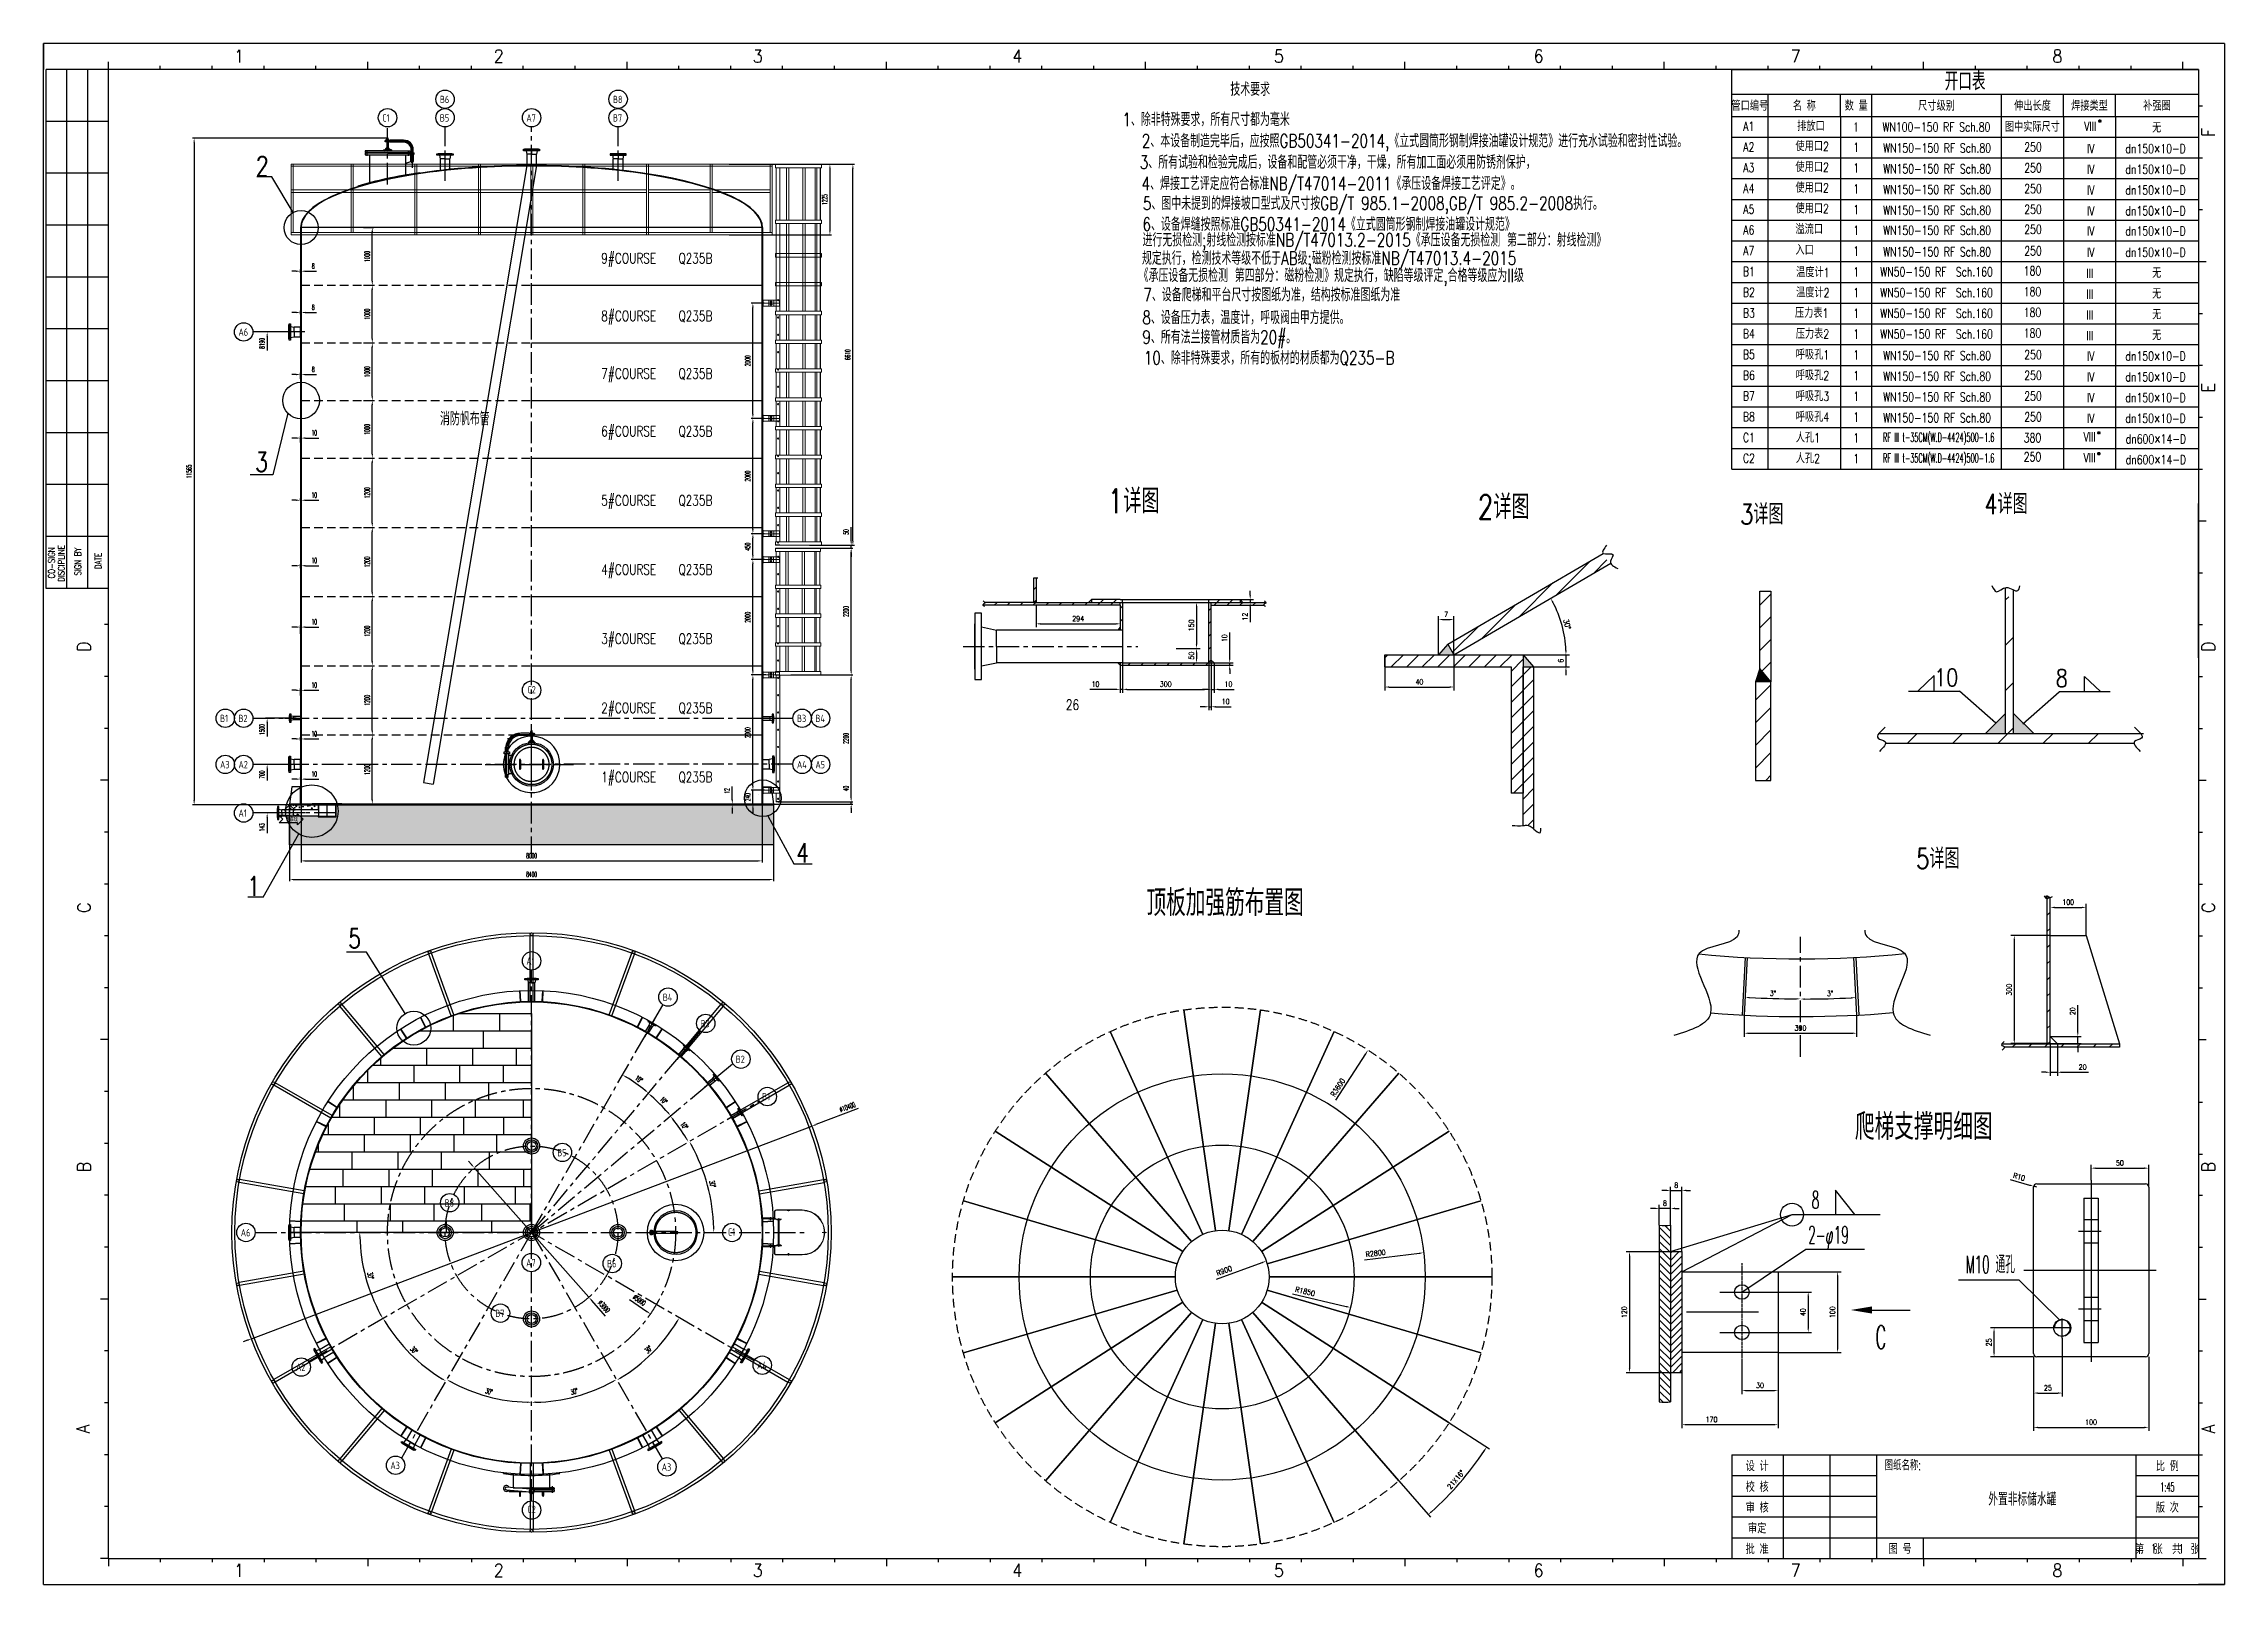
# Model space of a CAD drawing. Header units: inches. Extents: x 8294 to 169867, y -71555 to 12235.
# Drawn here: x 132022 to 169867, y -71555 to -44825 of the extents above; entities outside this region: 1.
import ezdxf
from ezdxf.enums import TextEntityAlignment as Align

# ---------------------------------------------------------------- set-up
doc = ezdxf.new("R2010")
doc.units = ezdxf.units.IN
doc.header["$LTSCALE"] = 300
for name, pattern in [('ACAD_ISO03W100', [30, 12, -18]), ('CENTER', [2, 1.25, -0.25, 0.25, -0.25]), ('CENTER2', [1.125, 0.75, -0.125, 0.125, -0.125]), ('DASHED', [0.75, 0.5, -0.25]), ('HIDDEN', [0.375, 0.25, -0.125])]:
    doc.linetypes.add(name, pattern=pattern)
for name, color, linetype in [('01   粗实线层', 7, 'Continuous'), ('07标注线层', 4, 'Continuous'), ('2细线层', 4, 'Continuous'), ('3中心线层', 1, 'CENTER'), ('4虚线层', 6, 'DASHED'), ('5剖面线层', 2, 'Continuous'), ('6文字层', 3, 'Continuous'), ('7标注层', 4, 'Continuous'), ('BORDER', 7, 'Continuous'), ('CENTER', 1, 'CENTER'), ('CL', 6, 'CENTER'), ('DATA', 4, 'Continuous'), ('DIM', 3, 'Continuous'), ('HIDDEN', 6, 'HIDDEN'), ('HIDDEN0', 6, 'DASHED'), ('OBJ', 7, 'Continuous'), ('OBS', 2, 'Continuous'), ('图框层', 7, 'Continuous')]:
    doc.layers.add(name, color=color, linetype=linetype)
for name, color, linetype, lineweight in [('DRAWING', 7, 'Continuous', 30), ('ST_GL_CENTERLINE', 1, 'CENTER2', 0), ('ST_MA_EQUI', 7, 'Continuous', 15), ('ST_ST_BRACKET_VISIBLE', 4, 'Continuous', 20), ('WELD_DETAIL', 7, 'Continuous', 30)]:
    doc.layers.add(name, color=color, linetype=linetype, lineweight=lineweight)
doc.styles.add('cooec', font='romans.shx', dxfattribs={"width": 0.5, "bigfont": 'hztxt.shx'})
doc.styles.add('JEREH', font='isocp.shx', dxfattribs={"width": 0.7, "bigfont": 'hzfs.shx'})
doc.styles.add('PC_TEXTSTYLE', font='isocp.shx', dxfattribs={"width": 0.8, "bigfont": 'hzfs.shx'})
doc.styles.add('ROMANC', font='romanc.shx', dxfattribs={"width": 0.75})
doc.styles.add('TH_GBDIM', font='romans.shx', dxfattribs={"width": 0.8, "bigfont": 'gbcbig.shx'})
doc.styles.add('残雪', font='romans.shx', dxfattribs={"width": 0.5, "bigfont": 'hztxt.shx'})
doc.dimstyles.new('JEREH', dxfattribs={"dimscale": 16, "dimtxt": 3, "dimasz": 2.5, "dimexe": 1, "dimexo": 0, "dimgap": 1.5, "dimtad": 1, "dimjust": 2, "dimdec": 0, "dimzin": 0, "dimdsep": 46, "dimtxsty": 'JEREH', "dimcen": 2.5, "dimse1": 1, "dimsd1": 1, "dimclrd": 130, "dimclre": 130, "dimclrt": 3, "dimadec": 0, "dimazin": 0, "dimtfac": 0.714286, "dimtdec": 0, "dimtmove": 0, "dimatfit": 3, "dimfxl": 1, "dimtzin": 0, "dimlwd": -1, "dimlwe": -1, "dimarcsym": 0})
doc.dimstyles.new('JEREH-单箭头', dxfattribs={"dimscale": 30, "dimtxt": 3, "dimasz": 2.5, "dimexe": 1, "dimexo": 0, "dimgap": 1.5, "dimtad": 1, "dimjust": 2, "dimdec": 0, "dimzin": 0, "dimdsep": 46, "dimtxsty": '残雪', "dimcen": 2.5, "dimse1": 1, "dimsd1": 1, "dimclrd": 130, "dimclre": 130, "dimclrt": 3, "dimadec": 0, "dimazin": 0, "dimtfac": 0.714286, "dimtdec": 0, "dimtmove": 0, "dimatfit": 3, "dimfxl": 1, "dimtzin": 0, "dimlwd": -1, "dimlwe": -1, "dimarcsym": 0})
doc.dimstyles.new('TH_GBDIM', dxfattribs={"dimscale": 30, "dimtxt": 3, "dimasz": 2.5, "dimexe": 2, "dimexo": 0, "dimgap": 1.5, "dimtad": 1, "dimdec": 0, "dimzin": 0, "dimdsep": 46, "dimtxsty": 'TH_GBDIM', "dimcen": 2.5, "dimclrd": 130, "dimclre": 130, "dimclrt": 3, "dimadec": 0, "dimazin": 0, "dimtfac": 0.714286, "dimtdec": 0, "dimtmove": 0, "dimatfit": 3, "dimfxl": 1, "dimtzin": 0, "dimlwd": -1, "dimlwe": -1, "dimarcsym": 0})
doc.dimstyles.new('副本 JEREH-双', dxfattribs={"dimscale": 30, "dimtxt": 3, "dimasz": 2.5, "dimexe": 1, "dimexo": 0, "dimgap": 1.5, "dimtad": 1, "dimdec": 0, "dimzin": 0, "dimdsep": 46, "dimtxsty": 'cooec', "dimcen": 2.5, "dimclrd": 130, "dimclre": 130, "dimclrt": 3, "dimadec": 0, "dimazin": 0, "dimtfac": 0.714286, "dimtdec": 0, "dimtmove": 0, "dimatfit": 3, "dimfxl": 1, "dimtzin": 0, "dimlwd": -1, "dimlwe": -1, "dimarcsym": 0})

msp = doc.modelspace()

# ---------------------------------------------------------------- texts
at = {"layer": '07标注线层', "style": 'cooec', "width": 0.6}
msp.add_text('图纸名称:', height=180, dxfattribs=at).set_placement((163971.6, -69484.8), align=Align.MIDDLE_LEFT)
at = {"layer": '4虚线层', "style": 'TH_GBDIM', "width": 0.75}
for s, p in [('VIII', (167537.5, -46260.2)), ('IV', (167546.6, -46647.2)), ('IV', (167546.6, -47007.2)), ('IV', (167546.6, -47367.2)), ('IV', (167546.6, -47727.2)), ('IV', (167546.6, -48076)), ('IV', (167546.6, -48447.2)), ('III', (167533.8, -48811.3)), ('III', (167533.8, -49171.3)), ('III', (167533.8, -49531.3)), ('III', (167533.8, -49891.3)), ('IV', (167546.6, -50247.2)), ('IV', (167546.6, -50607.2)), ('IV', (167546.6, -50967.2)), ('IV', (167546.6, -51327.2)), ('VIII', (167526.6, -51646.8)), ('VIII', (167526.6, -52006.8))]:
    msp.add_text(s, height=157.5, dxfattribs=at).set_placement(p, align=Align.MIDDLE)
at = {"layer": '6文字层', "style": 'PC_TEXTSTYLE', "width": 0.75}
for s, p in [('B6', (138898.4, -45857.7)), ('B8', (141902, -45857.7)), ('C1', (137899.6, -46177.7)), ('B5', (138898, -46177.7)), ('A7', (140399.5, -46177.7)), ('B7', (141901.6, -46177.7)), ('A6', (135403.6, -49894.3)), ('C2', (140419.5, -56098.1)), ('B1', (135083.6, -56596.3)), ('B2', (135403.6, -56596.3)), ('B3', (145095.5, -56596.3)), ('B4', (145415.5, -56596.3)), ('A3', (135083.6, -57396.9)), ('A2', (135403.6, -57396.9)), ('A4', (145095.5, -57396.9)), ('A5', (145415.5, -57396.9)), ('A1', (135403.6, -58239.3)), ('A1', (140399.5, -60805.2)), ('B4', (142767.4, -61433.7)), ('B3', (143422, -61890.1)), ('B2', (144032, -62509.6)), ('B1', (144489.3, -63158.6)), ('B5', (140935.1, -64127.9)), ('B8', (138979.6, -65001.4)), ('A6', (135443, -65517.3)), ('C1', (143898.3, -65506.5)), ('A7', (140395.6, -66039.4)), ('B6', (141799.7, -66055.4)), ('B7', (139860, -66917)), ('A2', (136402.3, -67852.8)), ('A4', (144402.3, -67819.2)), ('A3', (138039.5, -69555.9)), ('A3', (142748.3, -69583.3)), ('C2', (140419.5, -70318.1))]:
    msp.add_text(s, height=128, dxfattribs=at).set_placement(p)
at = {"layer": '7标注层', "style": 'cooec'}
for s, height, width, p in [('开口表', 315, 0.75, (165366.6, -45462.3)), ('技术要求', 229.82, 0.75, (152960.8, -45604)), ('1、除非特殊要求，所有尺寸都为毫米', 229.824, 0.75, (152195.2, -46130.7)), ('管口编号', 157.5, 0.75, (161631.6, -45890.8)), ('名 称', 157.5, 0.75, (162576.6, -45890.8)), ('数 量', 157.5, 0.75, (163476.6, -45890.8)), ('尺寸级别', 157.5, 0.75, (164871.6, -45890.8)), ('图中实际尺寸', 157.5, 0.75, (166534.2, -46254.9)), ('伸出长度', 157.5, 0.75, (166536.6, -45890.8)), ('焊接类型', 157.5, 0.75, (167526.6, -45890.8)), ('补强圈', 157.5, 0.75, (168696.6, -45890.8)), ('A1', 157.5, 0.75, (161614.6, -46257.7)), ('A2', 157.5, 0.75, (161614.6, -46617.7)), ('1', 157.5, 0.75, (163474.2, -46272.7)), ('1', 157.5, 0.75, (163476.6, -46624.7)), ('WN100-150 RF Sch.80', 157.5, 0.75, (164869.2, -46272.1)), ('250', 157.5, 0.75, (166546, -46619.2)), ('无', 157.5, 0.75, (168692.5, -46278.4)), ('2', 336, 0.75, (135816.5, -46948.6)), ('A3', 157.5, 0.75, (161614.6, -46977.7)), ('1', 157.5, 0.75, (163476.6, -46984.7)), ('WN150-150 RF Sch.80', 157.5, 0.75, (164881, -46636.4)), ('WN150-150 RF Sch.80', 157.5, 0.75, (164881, -46996.4)), ('250', 157.5, 0.75, (166546, -46979.2)), ('A4', 157.5, 0.75, (161614.6, -47337.7)), ('1', 157.5, 0.75, (163476.6, -47344.7)), ('WN150-150 RF Sch.80', 157.5, 0.75, (164881, -47356.4)), ('250', 157.5, 0.75, (166546, -47339.2)), ('A5', 157.5, 0.75, (161614.6, -47697.7)), ('1', 157.5, 0.75, (163476.6, -47704.7)), ('WN150-150 RF Sch.80', 157.5, 0.75, (164881, -47716.4)), ('250', 157.5, 0.75, (166546, -47699.2)), ('A6', 157.5, 0.75, (161614.6, -48057.7)), ('1', 157.5, 0.75, (163476.6, -48064.7)), ('WN150-150 RF Sch.80', 157.5, 0.75, (164881, -48065.2)), ('250', 157.5, 0.75, (166546, -48047.9)), ('9#COURSE   Q235B', 179.2, 0.75, (142664.1, -48561.7)), ('A7', 157.5, 0.75, (161614.6, -48417.7)), ('1', 157.5, 0.75, (163476.6, -48424.7)), ('WN150-150 RF Sch.80', 157.5, 0.75, (164881, -48436.4)), ('250', 157.5, 0.75, (166546, -48419.2)), ('B1', 157.5, 0.75, (161614.6, -48777.7)), ('1', 157.5, 0.75, (163476.6, -48784.7)), ('WN50-150 RF  Sch.160', 157.5, 0.75, (164871.6, -48784)), ('180', 157.5, 0.75, (166536.6, -48766.8)), ('无', 157.5, 0.75, (168692.5, -48798.4)), ('B2', 157.5, 0.75, (161614.6, -49137.7)), ('1', 157.5, 0.75, (163476.6, -49144.7)), ('WN50-150 RF  Sch.160', 157.5, 0.75, (164871.6, -49144)), ('180', 157.5, 0.75, (166536.6, -49126.8)), ('无', 157.5, 0.75, (168692.5, -49158.4)), ('8#COURSE   Q235B', 179.2, 0.75, (142664.1, -49561.7)), ('B3', 157.5, 0.75, (161614.6, -49497.7)), ('1', 157.5, 0.75, (163476.6, -49504.7)), ('WN50-150 RF  Sch.160', 157.5, 0.75, (164871.6, -49504)), ('180', 157.5, 0.75, (166536.6, -49486.8)), ('无', 157.5, 0.75, (168692.5, -49518.4)), ('B4', 157.5, 0.75, (161614.6, -49857.7)), ('1', 157.5, 0.75, (163476.6, -49864.7)), ('WN50-150 RF  Sch.160', 157.5, 0.75, (164871.6, -49864)), ('180', 157.5, 0.75, (166536.6, -49846.8)), ('无', 157.5, 0.75, (168692.5, -49878.4)), ('B5', 157.5, 0.75, (161614.6, -50217.7)), ('1', 157.5, 0.75, (163476.6, -50224.7)), ('WN150-150 RF Sch.80', 157.5, 0.75, (164881, -50236.4)), ('250', 157.5, 0.75, (166546, -50219.2)), ('7#COURSE   Q235B', 179.2, 0.75, (142664.1, -50561.7)), ('B6', 157.5, 0.75, (161614.6, -50577.7)), ('1', 157.5, 0.75, (163476.6, -50584.7)), ('WN150-150 RF Sch.80', 157.5, 0.75, (164881, -50596.4)), ('250', 157.5, 0.75, (166546, -50579.2)), ('B7', 157.5, 0.75, (161614.6, -50937.7)), ('1', 157.5, 0.75, (163476.6, -50944.7)), ('WN150-150 RF Sch.80', 157.5, 0.75, (164881, -50956.4)), ('250', 157.5, 0.75, (166546, -50939.2)), ('6#COURSE   Q235B', 179.2, 0.75, (142664.1, -51561.7)), ('B8', 157.5, 0.75, (161614.6, -51297.7)), ('1', 157.5, 0.75, (163476.6, -51304.7)), ('WN150-150 RF Sch.80', 157.5, 0.75, (164881, -51316.4)), ('250', 157.5, 0.75, (166546, -51299.2)), ('C1', 157.5, 0.75, (161614.6, -51657.7)), ('1', 157.5, 0.75, (163476.6, -51664.7)), ('RF III t-35CM(W.D-4424)500-1.6', 157.5, 0.5, (164908.1, -51666.3)), ('380', 157.5, 0.75, (166536, -51663.3)), ('3', 336, 0.75, (135805.2, -52082.9)), ('C2', 157.5, 0.75, (161614.6, -52017.7)), ('1', 157.5, 0.75, (163476.6, -52024.7)), ('RF III t-35CM(W.D-4424)500-1.6', 157.5, 0.5, (164908.1, -52026.3)), ('250', 157.5, 0.75, (166536, -51993)), ('1详图', 420, 0.75, (150937.8, -52738.3)), ('4详图', 350, 0.75, (166079.1, -52793.7)), ('5#COURSE   Q235B', 179.2, 0.75, (142664.1, -52761.7)), ('2详图', 420, 0.75, (157359.4, -52840.5)), ('3详图', 350, 0.75, (161841.1, -52970.3)), ('4#COURSE   Q235B', 179.2, 0.75, (142664.1, -53961.7)), ('3#COURSE   Q235B', 179.2, 0.75, (142664.1, -55161.7)), ('2#COURSE   Q235B', 179.2, 0.75, (142664.1, -56361.7)), ('26', 179.2, 0.75, (149877.9, -56295.3)), ('1#COURSE   Q235B', 179.2, 0.75, (142664.1, -57561.7)), ('4', 336, 0.75, (145192.5, -58861.8)), ('5详图', 350, 0.75, (164896.2, -58944.8)), ('1', 336, 0.75, (135665.1, -59443.9)), ('顶板加强筋布置图', 455, 0.75, (152524.9, -59709.4)), ('5', 336, 0.75, (137418.7, -60349.5)), ('爬梯支撑明细图', 455, 0.75, (164649.2, -63592.6)), ('设 计', 157.5, 0.75, (161758.9, -69491.9)), ('比 例', 157.5, 0.75, (168876.6, -69491.9)), ('校 核', 157.5, 0.75, (161758.9, -69851.9)), ('1:45', 157.5, 0.5, (168877.5, -69865.5)), ('审 核', 157.5, 0.75, (161758.9, -70211.9)), ('版 次', 157.5, 0.75, (168876.6, -70211.9)), ('审定', 157.5, 0.75, (161758.9, -70571.9)), ('批 准', 157.5, 0.75, (161758.9, -70931.9)), ('图 号', 157.5, 0.75, (164241.6, -70931.9)), ('第  张  共  张', 157.5, 0.75, (168876.6, -70931.9)), ('1       1', 157.5, 0.5, (168879.2, -70933.6))]:
    msp.add_text(s, height=height, dxfattribs=dict(at, width=width)).set_placement(p, align=Align.MIDDLE)
at = {"layer": '7标注层', "style": 'cooec', "width": 0.75}
for s, p in [('排放口', (162452.5, -46339.3)), ('使用口2', (162422.7, -46687.5)), ('使用口2', (162422.7, -47047.5)), ('dn150×10-D', (168148.8, -46725, 0)), ('dn150×10-D', (168148.8, -47085, 0)), ('使用口2', (162422.7, -47407.5)), ('dn150×10-D', (168148.8, -47445, 0)), ('使用口2', (162422.7, -47767.5)), ('dn150×10-D', (168148.8, -47805, 0)), ('溢流口', (162422.7, -48127.5)), ('dn150×10-D', (168148.8, -48153.8, 0)), ('入口', (162422.7, -48487.5)), ('dn150×10-D', (168148.8, -48525, 0)), ('温度计1', (162435.1, -48874.1)), ('温度计2', (162433.6, -49226)), ('压力表1', (162414.7, -49579.5)), ('压力表2', (162428.7, -49942.2)), ('呼吸孔1', (162428.7, -50302.2)), ('dn150×10-D', (168148.8, -50325, 0)), ('呼吸孔2', (162428.7, -50662.2)), ('dn150×10-D', (168148.8, -50685, 0)), ('呼吸孔3', (162428.7, -51022.2)), ('dn150×10-D', (168148.8, -51045, 0)), ('呼吸孔4', (162428.7, -51382.2)), ('dn150×10-D', (168148.8, -51405, 0)), ('人孔1', (162428.7, -51742.2)), ('dn600×14-D', (168152.9, -51761.1, 0)), ('人孔2', (162428.7, -52102.2)), ('dn600×14-D', (168152.9, -52121.1, 0))]:
    msp.add_text(s, height=157.5, dxfattribs=at).set_placement(p)
for s, height, p in [('2、本设备制造完毕后，应按照GB50341-2014,《立式圆筒形钢制焊接油罐设计规范》进行充水试验和密封性试验。', 229.824, (151080.3, -46511.3)), ('3、所有试验和检验完成后，设备和配管必须干净，干燥，所有加工面必须用防锈剂保护，', 229.824, (151044.3, -46880.8)), ('4、焊接工艺评定应符合标准NB/T47014-2011《承压设备焊接工艺评定》。', 229.824, (151076, -47251.2)), ('5、图中未提到的焊接坡口型式及尺寸按GB/T 985.1-2008,GB/T 985.2-2008执行。 ', 229.824, (151098.6, -47595.2)), ('6、设备焊缝按照标准GB50341-2014《立式圆筒形钢制焊接油罐设计规范》', 229.824, (151091.2, -47957.3)), ('规定执行，检测技术等级不低于AB级;磁粉检测按标准NB/T47013.4-2015', 229.824, (151082, -48547.7)), ('进行无损检测;射线检测按标准NB/T47013.2-2015《承压设备无损检测 第二部分：射线检测》', 229.824, (151091.2, -48230.6)), ('《承压设备无损检测 第四部分：磁粉检测》规定执行，缺陷等级评定,合格等级应为II级', 229.824, (151023.7, -48846.2)), ('7、设备爬梯和平台尺寸按图纸为准，结构按标准图纸为准', 229.824, (151106.9, -49181.8)), ('8、设备压力表，温度计，呼吸阀由甲方提供。', 229.824, (151089.5, -49576.1)), ('9、所有法兰接管材质皆为20#。', 229.824, (151089.5, -49915.5)), ('10、除非特殊要求，所有的板材的材质都为Q235-B', 229.824, (151114, -50276.9)), ('消防帆布管', 229.82, (138900.5, -51332.3)), ('外置非标储水罐', 225, (165769.5, -70076.3))]:
    msp.add_text(s, height=height, dxfattribs=at).set_placement(p, align=Align.MIDDLE_LEFT)
at = {"layer": 'DIM', "linetype": 'Continuous', "style": 'TH_GBDIM', "width": 0.8}
for s, p in [('10', (164832.5, -55670.3)), ('8', (166941, -55682.3))]:
    msp.add_text(s, height=302.4, dxfattribs=at).set_placement(p, align=Align.TOP_LEFT)
at = {"layer": 'DIM', "style": 'cooec', "width": 0.5}
msp.add_text('基准线', height=100, dxfattribs=at).set_placement((136229.5, -58321.2))
at = {"layer": 'DIM', "color": 4, "style": '残雪', "width": 0.5}
for s, height, p in [('8', 303.8, (162706.6, -64882.4)), ('2-φ19', 303.75, (162645.5, -65489.7))]:
    msp.add_text(s, height=height, dxfattribs=at).set_placement(p, align=Align.MIDDLE_LEFT)
for s, height, p in [('M10 通孔', 303.75, (165803.7, -65993.8)), ('C', 405, (163905.1, -67265.4))]:
    msp.add_text(s, height=height, dxfattribs=at).set_placement(p, align=Align.MIDDLE)

# ---------------------------------------------------------------- blocks, each defined once
blk = doc.blocks.new('PC_PAPER_BLOCK')
at = {"layer": '2细线层'}
for p, q in [((-25, -10), (-25, 584)), ((816, 584), (-25, 584)), ((-25, 584), (-25, 574)), ((816, 584), (816, -10)), ((-24, 374), (-24, 574)), ((0, 574), (-24, 574)), ((-16, 374), (-16, 574)), ((-8, 374), (-8, 574)), ((0, 574), (0, 577)), ((20, 574), (20, 575.5)), ((40, 574), (40, 575.5)), ((60, 574), (60, 575.5)), ((80, 574), (80, 575.5)), ((100, 574), (100, 577)), ((120, 574), (120, 575.5)), ((140, 574), (140, 575.5)), ((160, 574), (160, 575.5)), ((180, 574), (180, 575.5)), ((200, 574), (200, 577)), ((220, 574), (220, 575.5)), ((240, 574), (240, 575.5)), ((260, 574), (260, 575.5)), ((280, 574), (280, 575.5)), ((300, 574), (300, 577)), ((320, 574), (320, 575.5)), ((340, 574), (340, 575.5)), ((360, 574), (360, 575.5)), ((380, 574), (380, 575.5)), ((400, 574), (400, 577)), ((420, 574), (420, 575.5)), ((440, 574), (440, 575.5)), ((460, 574), (460, 575.5)), ((480, 574), (480, 575.5)), ((500, 574), (500, 577)), ((520, 574), (520, 575.5)), ((540, 574), (540, 575.5)), ((560, 574), (560, 575.5)), ((580, 574), (580, 575.5)), ((600, 574), (600, 577)), ((620, 574), (620, 575.5)), ((640, 574), (640, 575.5)), ((660, 574), (660, 575.5)), ((680, 574), (680, 575.5)), ((700, 574), (700, 577)), ((720, 574), (720, 575.5)), ((740, 574), (740, 575.5)), ((760, 574), (760, 575.5)), ((780, 574), (780, 575.5)), ((800, 574), (800, 577)), ((806, 560), (807.5, 560)), ((0, 554), (-24, 554)), ((806, 540), (807.5, 540)), ((0, 534), (-24, 534)), ((0, 514), (-24, 514)), ((806, 520), (807.5, 520)), ((806, 500), (809, 500)), ((0, 494), (-24, 494)), ((806, 480), (807.5, 480)), ((0, 474), (-24, 474)), ((806, 460), (807.5, 460)), ((0, 454), (-24, 454)), ((806, 440), (807.5, 440)), ((0, 434), (-24, 434)), ((0, 414), (-24, 414)), ((806, 420), (807.5, 420)), ((806, 400), (809, 400)), ((0, 394), (-24, 394)), ((806, 380), (807.5, 380)), ((0, 374), (-24, 374)), ((0, 360), (-1.5, 360)), ((806, 360), (807.5, 360)), ((0, 340), (-1.5, 340)), ((806, 340), (807.5, 340)), ((0, 320), (-1.5, 320)), ((806, 320), (807.5, 320)), ((0, 300), (-3, 300)), ((806, 300), (809, 300)), ((0, 280), (-1.5, 280)), ((806, 280), (807.5, 280)), ((0, 260), (-1.5, 260)), ((806, 260), (807.5, 260)), ((0, 240), (-1.5, 240)), ((806, 240), (807.5, 240)), ((0, 220), (-1.5, 220)), ((806, 220), (807.5, 220)), ((0, 200), (-3, 200)), ((806, 200), (809, 200)), ((0, 180), (-1.5, 180)), ((806, 175.92), (807.5, 175.92)), ((0, 160), (-1.5, 160)), ((806, 155.92), (807.5, 155.92)), ((0, 140), (-1.5, 140)), ((806, 140), (807.5, 140)), ((0, 120), (-1.5, 120)), ((0, 120), (-1.5, 120)), ((806, 120), (807.5, 120)), ((0, 100), (-3, 100)), ((806, 100), (809, 100)), ((0, 80), (-1.5, 80)), ((806, 80), (807.5, 80)), ((0, 60), (-1.5, 60)), ((806, 60), (807.5, 60)), ((0, 40), (-1.5, 40)), ((806, 40), (807.5, 40)), ((0, 20), (-1.5, 20)), ((806, 20), (807.5, 20)), ((-25, -10), (-25, 0)), ((0, 0), (-3, 0)), ((0, 0), (0, -3)), ((20, 0), (20, -1.5)), ((40, 0), (40, -1.5)), ((60, 0), (60, -1.5)), ((80, 0), (80, -1.5)), ((100, 0), (100, -3)), ((120, 0), (120, -1.5)), ((140, 0), (140, -1.5)), ((160, 0), (160, -1.5)), ((180, 0), (180, -1.5)), ((200, 0), (200, -3)), ((220, 0), (220, -1.5)), ((240, 0), (240, -1.5)), ((260, 0), (260, -1.5)), ((280, 0), (280, -1.5)), ((300, 0), (300, -3)), ((320, 0), (320, -1.5)), ((340, 0), (340, -1.5)), ((360, 0), (360, -1.5)), ((380, 0), (380, -1.5)), ((400, 0), (400, -3)), ((420, 0), (420, -1.5)), ((440, 0), (440, -1.5)), ((460, 0), (460, -1.5)), ((480, 0), (480, -1.5)), ((500, 0), (500, -3)), ((520, 0), (520, -1.5)), ((540, 0), (540, -1.5)), ((560, 0), (560, -1.5)), ((580, 0), (580, -1.5)), ((600, 0), (600, -3)), ((620, 0), (620, -1.5)), ((640, 0), (640, -1.5)), ((660, 0), (660, -1.5)), ((680, 0), (680, -1.5)), ((700, 0), (700, -3)), ((720, 0), (720, -1.5)), ((740, 0), (740, -1.5)), ((760, 0), (760, -1.5)), ((780, 0), (780, -1.5)), ((800, 0), (800, -1.5)), ((800, 0), (800, -3)), ((806, 0), (809, 0)), ((-25, -10), (816, -10)), ((-25, -10), (0, -10)), ((816, -10), (806, -10))]:
    blk.add_line(p, q, dxfattribs=at)
blk.add_point((806, 0), dxfattribs=at)
at = {"layer": '图框层'}
for p, q in [((0, 0), (0, 574)), ((806, 574), (0, 574)), ((806, 574), (806, 0)), ((0, 0), (806, 0))]:
    blk.add_line(p, q, dxfattribs=at)
at = {"layer": '2细线层', "style": 'ROMANC', "width": 0.9}
for s, p in [('1', (48.43, 576.67)), ('2', (148.59, 576.67)), ('3', (248.5, 576.67)), ('4', (348.58, 576.67)), ('5', (449.48, 576.67)), ('6', (549.58, 576.67)), ('7', (648.79, 576.67)), ('8', (749.68, 576.67)), ('1', (48.43, -7.11)), ('2', (148.59, -7.11)), ('3', (248.5, -7.11)), ('4', (348.58, -7.11)), ('5', (449.48, -7.11)), ('6', (549.58, -7.11)), ('7', (648.79, -7.11)), ('8', (749.68, -7.11))]:
    blk.add_text(s, height=5, dxfattribs=at).set_placement(p)
for s, p in [('F', (812.36, 548.05)), ('E', (812.36, 449.54)), ('D', (-6.94, 349.56)), ('D', (812.36, 349.56)), ('C', (-6.94, 248.87)), ('C', (812.36, 248.87)), ('B', (-6.94, 148.89)), ('B', (812.36, 148.89)), ('A', (-7.32, 48.26)), ('A', (812.36, 48.26))]:
    blk.add_text(s, height=5, rotation=90, dxfattribs=at).set_placement(p)
at = {"layer": '2细线层', "style": 'ROMANC', "width": 0.8}
for s, p in [('CO-SIGN', (-20.69, 383.78)), ('DISCIPLINE', (-16.94, 383.56)), ('SIGN BY', (-10.58, 384.29)), ('DATE', (-2.7, 384.58))]:
    blk.add_text(s, height=2.5, rotation=90, dxfattribs=at).set_placement(p, align=Align.CENTER)
blk = doc.blocks.new('A$C0D147F14')
for radius in [140, 108, 78]:
    blk.add_circle((0, 0), radius)
blk = doc.blocks.new('A$C3C286824')
at = {"layer": '7标注层'}
blk.add_blockref('A$C0D147F14', (0, 0), dxfattribs=at)
blk = doc.blocks.new('A$C59AD72A3')
at = {"ltscale": 10}
for p, q in [((0, 18), (-420, 18)), ((-37, 0), (-37, 5)), ((-37, 0), (-37, -5)), ((0, 18), (-30, 18)), ((0, 18), (30, 18)), ((37, 0), (37, 5)), ((37, 0), (37, -5)), ((0, -18), (-420, -18)), ((0, -18), (-30, -18)), ((0, -18), (30, -18))]:
    blk.add_line(p, q, dxfattribs=at)
at = {"color": 0, "linetype": 'ByBlock', "ltscale": 10}
for p, q in [((-37, 5), (-67, 5)), ((-67, 5), (-67, -5)), ((-37, -5), (-67, -5))]:
    blk.add_line(p, q, dxfattribs=at)
blk.add_circle((0, 0), 490)
at = {"linetype": 'CENTER', "ltscale": 10}
blk.add_circle((0, 0), 352, dxfattribs=at)
at = {"ltscale": 10}
for centre, radius, start, end in [((-420, 0), 36, 30, 330), ((-420, 0), 18, 90, 270), ((0, 0), 378, 182.733, 177.267)]:
    blk.add_arc(centre, radius, start, end, dxfattribs=at)
at = {"layer": 'DRAWING', "lineweight": -3, "ltscale": 10}
for p, q in [((-20, 0), (-11, 18)), ((-19, 0), (-10, 18)), ((-10, -18), (-19, 0)), ((19, 0), (10, 18)), ((10, -18), (19, 0)), ((20, 0), (11, 18)), ((-11, -18), (-20, 0)), ((11, -18), (20, 0))]:
    blk.add_line(p, q, dxfattribs=at)
blk.add_circle((0, 0), 8, dxfattribs=at)
blk.add_circle((0, 0), 8, dxfattribs=at)
for centre, start, end in [((-12, 0), 135.4379, 225.293), ((-12, 0), 134.707, 224.5621), ((12, 0), 315.4379, 45.293), ((12, 0), 314.707, 44.5621)]:
    blk.add_arc(centre, 25.5, start, end, dxfattribs=at)
blk = doc.blocks.new('*U16')
for p, q in [((-193, -95), (-203, 95)), ((-185, -95), (-196, 95)), ((185, -95), (196, 95)), ((193, -95), (203, 95))]:
    blk.add_line(p, q)
blk = doc.blocks.new('*U17')
at = {"layer": '7标注层', "color": 0, "linetype": 'ByBlock', "lineweight": -2, "transparency": 16777216}
blk.add_blockref('*U16', (83928, -38422), dxfattribs=at)
for p, rotation in [((81878, -38972), 29.99999999999999), ((85978, -38972), 330.0000000000001), ((80377, -40472), 59.99999999999999), ((87479, -40472), 299.9999999999999), ((79828, -42522), 90), ((88028, -42522), 269.9999999999999), ((80377, -44573), 120), ((87479, -44573), 240), ((81878, -46073), 150), ((85978, -46073), 210), ((83928, -46623), 180)]:
    blk.add_blockref('*U16', p, dxfattribs=dict(at, rotation=rotation))
blk = doc.blocks.new('A$C46F224F3')
for p, q in [((-489, 297), (-488, 305)), ((488, 297), (487, 305))]:
    blk.add_line(p, q)
at = {"color": 1, "linetype": 'CENTER', "lineweight": -3, "ltscale": 100}
blk.add_line((362, -37), (362, 77), dxfattribs=at)
for start, end in [(262.2193, 270), (262.2193, 264.9914), (270, 277.7807)]:
    blk.add_arc((0, 3872), 3608, start, end)
at = {"layer": 'OBJ', "color": 0, "lineweight": -3}
for p, q in [((-390, -16), (-390, 10)), ((335, 16), (335, 24))]:
    blk.add_line(p, q, dxfattribs=at)
at = {"layer": 'OBJ', "lineweight": -3, "ltscale": 20}
blk.add_line((2, 25), (0, 25), dxfattribs=at)
at = {"layer": 'OBJ', "color": 0, "lineweight": -3}
blk.add_arc((-436, 38), 50, 23.8458, 326.1925, dxfattribs=at)
at = {"layer": 'OBJ', "lineweight": -3, "ltscale": 20}
blk.add_arc((-434, 38), 24, 90, 270, dxfattribs=at)
at = {"layer": 'WELD_DETAIL', "color": 0, "lineweight": -3, "ltscale": 5}
for p, q in [((-438, 14), (-24, -23)), ((-20, 27), (-434, 62)), ((-317, 52), (390, 52)), ((-315, 52), (-315, 286)), ((44, 24), (390, 24)), ((45, 22), (335, 22)), ((47, 18), (335, 18)), ((47, 16), (390, 16)), ((389, 52), (313, 52)), ((315, 52), (315, 286)), ((390, 52), (390, 24)), ((390, 16), (390, -16)), ((-390, -16), (-102, -16)), ((-210, -16), (-210, -86)), ((-190, -86), (-190, -16)), ((47, -16), (390, -16)), ((190, -86), (190, -16)), ((210, -16), (210, -86))]:
    blk.add_line(p, q, dxfattribs=at)
for radius in [33.3, 25.1]:
    blk.add_circle((0, 0), radius, dxfattribs=at)
for centre, radius, start, end in [((0, 0), 50, 204.9841, 145.0537), ((-200, -86), 10, 180, 0), ((-200, -86), 10, 180, 0), ((200, -86), 10, 180, 0), ((200, -86), 10, 180, 0)]:
    blk.add_arc(centre, radius, start, end, dxfattribs=at)
blk = doc.blocks.new('A$C32891C44')
for p, q in [((-96, 255), (-84, 192)), ((0, 192), (-84, 192)), ((-84, 192), (-84, 0)), ((-84, 0), (84, 0)), ((0, 281), (0, 192)), ((0, 192), (84, 192)), ((96, 255), (84, 192)), ((84, 0), (84, 192))]:
    blk.add_line(p, q)
for points in [[(-140, 279), (140, 279), (140, 255), (-140, 255)], [(-120, 281), (120, 281), (120, 279), (-120, 279)]]:
    blk.add_lwpolyline(points, close=True)
blk = doc.blocks.new('A$C6FEC2882')
for p, q in [((-67.5, 375.7), (-57, 323)), ((0, 323), (-57, 323)), ((0, 323), (57, 323)), ((67.5, 375.7), (57, 323))]:
    blk.add_line(p, q)
for points in [[(115, 375.7), (-115, 375.7), (-115, 398), (115, 398)], [(78.5, 398), (-78.5, 398), (-78.5, 400), (78.5, 400)]]:
    blk.add_lwpolyline(points, close=True)
at = {"layer": '7标注层'}
blk.add_lwpolyline([(-57, 0), (57, 0), (57, 323), (-57, 323)], close=True, dxfattribs=at)
blk = doc.blocks.new('*U18')
at = {"layer": '7标注层'}
for p, q in [((-25, -570), (-25, 570)), ((25, -570), (25, 570))]:
    blk.add_line(p, q, dxfattribs=at)
blk = doc.blocks.new('*U19')
at = {"layer": '7标注层', "color": 0, "linetype": 'ByBlock', "lineweight": -2, "transparency": 16777216}
blk.add_blockref('*U18', (92353, -37942), dxfattribs=at)
for p, rotation in [((90786, -38219), 19.99999999999999), ((93919, -38219), 340), ((89409, -39014), 40.00000000000001), ((95297, -39014), 320), ((88386, -40232), 59.99999999999999), ((96319, -40232), 300.0000000000001), ((87842, -41727), 80.00000000000001), ((96863, -41727), 280), ((87842, -43318), 99.99999999999999), ((96863, -43318), 260), ((88386, -44812), 120), ((96319, -44812), 240), ((89409, -46031), 140), ((95297, -46031), 220), ((90786, -46826), 160.0000000000001), ((92353, -47102), 180), ((93919, -46826), 200)]:
    blk.add_blockref('*U18', p, dxfattribs=dict(at, rotation=rotation))
blk = doc.blocks.new('*U14')
at = {"layer": '7标注层'}
blk.add_circle((0, 0), 25, dxfattribs=at)
blk = doc.blocks.new('*U15')
at = {"layer": '7标注层', "color": 0, "linetype": 'ByBlock', "lineweight": -2, "transparency": 16777216}
blk.add_blockref('*U14', (92353, -37347), dxfattribs=at)
for p, rotation in [((90583, -37660), 19.99999999999998), ((94123, -37660), 340), ((89026, -38558), 40.00000000000001), ((95679, -38558), 320), ((87871, -39935), 59.99999999999999), ((96834, -39935), 299.9999999999999), ((87256, -41624), 80.00000000000001), ((97449, -41624), 280), ((87256, -43421), 99.99999999999999), ((97449, -43421), 259.9999999999999), ((87871, -45110), 120), ((96834, -45110), 240), ((89026, -46487), 140), ((95679, -46487), 219.9999999999999), ((90583, -47385), 160), ((92353, -47697), 180), ((94123, -47385), 200)]:
    blk.add_blockref('*U14', p, dxfattribs=dict(at, rotation=rotation))
blk = doc.blocks.new('A$C30690ABC')
for p, q in [((65, 4452), (-10, 4452)), ((-10, 4402), (770, 4402)), ((-309, 128), (-309, 129)), ((65, 0), (0, 0))]:
    blk.add_line(p, q)
at = {"layer": 'ST_GL_CENTERLINE', "color": 1}
for p, q in [((33, 8685), (33, 8719)), ((17, 8402), (48, 8402)), ((33, 8385), (33, 8419)), ((17, 8102), (48, 8102)), ((33, 8085), (33, 8119)), ((17, 7802), (48, 7802)), ((33, 7784), (33, 7819)), ((17, 7502), (48, 7502)), ((17, 7202), (48, 7202)), ((33, 7485), (33, 7519)), ((33, 7185), (33, 7219)), ((17, 6902), (48, 6902)), ((33, 6885), (33, 6919)), ((33, 6585), (33, 6619)), ((17, 6302), (48, 6302)), ((33, 6285), (33, 6319)), ((17, 6002), (48, 6002)), ((17, 5702), (48, 5702)), ((33, 5985), (33, 6019)), ((33, 5685), (33, 5719)), ((17, 5402), (48, 5402)), ((33, 5385), (33, 5419)), ((17, 5102), (48, 5102)), ((33, 5085), (33, 5119)), ((17, 4802), (48, 4802)), ((33, 4785), (33, 4819)), ((17, 4502), (48, 4502)), ((17, 4250), (48, 4250)), ((33, 4485), (33, 4519)), ((33, 4233), (33, 4267)), ((17, 3950), (48, 3950)), ((33, 3933), (33, 3967)), ((17, 3650), (48, 3650)), ((33, 3633), (33, 3667)), ((17, 3350), (48, 3350)), ((17, 3050), (48, 3050)), ((33, 3332), (33, 3367)), ((33, 3033), (33, 3067)), ((17, 2750), (48, 2750)), ((33, 2733), (33, 2767)), ((17, 2450), (48, 2450)), ((33, 2433), (33, 2467)), ((17, 2150), (48, 2150)), ((33, 2133), (33, 2167)), ((17, 1852), (48, 1852)), ((17, 1552), (48, 1552)), ((33, 1835), (33, 1869)), ((33, 1535), (33, 1569)), ((17, 1252), (48, 1252)), ((33, 1235), (33, 1269)), ((17, 952), (48, 952)), ((33, 935), (33, 969)), ((17, 652), (48, 652)), ((33, 635), (33, 669)), ((17, 352), (48, 352)), ((17, 52), (48, 52)), ((33, 335), (33, 369)), ((33, 35), (33, 69))]:
    blk.add_line(p, q, dxfattribs=at)
at = {"layer": 'ST_GL_CENTERLINE', "color": 1, "ltscale": 100}
for p, q in [((62, 8652), (-233, 8652)), ((62, 6652), (-233, 6652)), ((62, 4652), (-233, 4652)), ((60, 4202), (-235, 4202)), ((60, 2201), (-235, 2201)), ((60, 201), (-235, 201))]:
    blk.add_line(p, q, dxfattribs=at)
at = {"layer": 'ST_GL_CENTERLINE', "color": 1, "linetype": 'CENTER'}
for p, q in [((-66, 8677), (-110, 8677)), ((-66, 8627), (-110, 8627)), ((-88, 8702), (-88, 8602)), ((-66, 6677), (-110, 6677)), ((-66, 6627), (-110, 6627)), ((-88, 6702), (-88, 6602)), ((-66, 4677), (-110, 4677)), ((-66, 4627), (-110, 4627)), ((-88, 4702), (-88, 4602)), ((-68, 4227), (-112, 4227)), ((-68, 4177), (-112, 4177)), ((-90, 4252), (-90, 4152)), ((-68, 2227), (-112, 2227)), ((-68, 2177), (-112, 2177)), ((-90, 2252), (-90, 2152)), ((-68, 226), (-112, 226)), ((-68, 176), (-112, 176)), ((-90, 251), (-90, 151))]:
    blk.add_line(p, q, dxfattribs=at)
at = {"layer": 'ST_MA_EQUI'}
for p, q in [((785, 11062), (-10, 11062)), ((785, 11062), (-10, 11062)), ((785, 11062), (-10, 11062)), ((-10, 11002), (-10, 11062)), ((785, 11002), (-10, 11002)), ((785, 11002), (-10, 11002)), ((785, 11002), (-10, 11002)), ((0, 11002), (0, 10092)), ((65, 11002), (65, 10092)), ((180, 11002), (180, 10092)), ((220, 11002), (220, 10092)), ((462, 10092), (462, 11002)), ((501, 10092), (501, 11002)), ((679, 10092), (679, 11002)), ((704, 10092), (704, 11002)), ((765, 10092), (765, 11002)), ((770, 10092), (770, 11002)), ((785, 11002), (785, 11062)), ((785, 11002), (785, 11062)), ((785, 11002), (785, 11062)), ((785, 10092), (-10, 10092)), ((785, 10092), (-10, 10092)), ((785, 10092), (-10, 10092)), ((-10, 10032), (-10, 10092)), ((785, 10032), (-10, 10032)), ((785, 10032), (-10, 10032)), ((785, 10032), (-10, 10032)), ((0, 10032), (0, 8512)), ((65, 10032), (65, 8512)), ((180, 10032), (180, 8512)), ((220, 10032), (220, 8512)), ((462, 8512), (462, 10032)), ((501, 8512), (501, 10032)), ((679, 8512), (679, 10032)), ((704, 8512), (704, 10032)), ((765, 8512), (765, 10032)), ((770, 8512), (770, 10032)), ((785, 10032), (785, 10092)), ((785, 10032), (785, 10092)), ((785, 10032), (785, 10092)), ((785, 9512), (-10, 9512)), ((785, 9512), (-10, 9512)), ((785, 9512), (-10, 9512)), ((-10, 9452), (-10, 9512)), ((785, 9452), (785, 9512)), ((785, 9452), (785, 9512)), ((785, 9452), (785, 9512)), ((785, 9452), (-10, 9452)), ((785, 9452), (-10, 9452)), ((785, 9452), (-10, 9452)), ((-223, 8712), (-235, 8712)), ((-223, 8712), (-235, 8712)), ((-235, 8712), (-235, 8592)), ((-223, 8592), (-223, 8712)), ((785, 9012), (-10, 9012)), ((785, 9012), (-10, 9012)), ((785, 9012), (-10, 9012)), ((-10, 8952), (-10, 9012)), ((785, 9012), (-10, 9012)), ((785, 9012), (-10, 9012)), ((785, 9012), (-10, 9012)), ((-10, 8952), (-10, 9012)), ((785, 8952), (-10, 8952)), ((785, 8952), (-10, 8952)), ((785, 8952), (-10, 8952)), ((785, 8952), (-10, 8952)), ((785, 8952), (-10, 8952)), ((785, 8952), (-10, 8952)), ((785, 8952), (785, 9012)), ((785, 8952), (785, 9012)), ((785, 8952), (785, 9012)), ((785, 8952), (785, 9012)), ((785, 8952), (785, 9012)), ((785, 8952), (785, 9012)), ((-223, 8592), (-235, 8592)), ((-223, 8592), (-235, 8592)), ((-128, 8702), (-223, 8702)), ((-128, 8602), (-223, 8602)), ((-128, 8702), (-128, 8602)), ((2, 8702), (-128, 8702)), ((57, 8602), (-128, 8602)), ((785, 8512), (-10, 8512)), ((785, 8512), (-10, 8512)), ((785, 8512), (-10, 8512)), ((-10, 8452), (-10, 8512)), ((785, 8512), (-10, 8512)), ((785, 8512), (-10, 8512)), ((785, 8512), (-10, 8512)), ((-10, 8452), (-10, 8512)), ((785, 8452), (-10, 8452)), ((785, 8452), (-10, 8452)), ((785, 8452), (-10, 8452)), ((785, 8452), (-10, 8452)), ((785, 8452), (-10, 8452)), ((785, 8452), (-10, 8452)), ((0, 8452), (0, 8012)), ((2, 8702), (57, 8702)), ((57, 8702), (57, 8602)), ((65, 8452), (65, 8012)), ((180, 8452), (180, 8012)), ((220, 8452), (220, 8012)), ((462, 8012), (462, 8452)), ((501, 8012), (501, 8452)), ((679, 8012), (679, 8452)), ((704, 8012), (704, 8452)), ((765, 8012), (765, 8452)), ((770, 8012), (770, 8452)), ((785, 8452), (785, 8512)), ((785, 8452), (785, 8512)), ((785, 8452), (785, 8512)), ((785, 8452), (785, 8512)), ((785, 8452), (785, 8512)), ((785, 8452), (785, 8512)), ((785, 8012), (-10, 8012)), ((785, 8012), (-10, 8012)), ((785, 8012), (-10, 8012)), ((-10, 7952), (-10, 8012)), ((785, 7952), (-10, 7952)), ((785, 7952), (-10, 7952)), ((785, 7952), (-10, 7952)), ((0, 7952), (0, 7512)), ((65, 7952), (65, 7512)), ((180, 7952), (180, 7512)), ((220, 7952), (220, 7512)), ((462, 7512), (462, 7952)), ((501, 7512), (501, 7952)), ((679, 7512), (679, 7952)), ((704, 7512), (704, 7952)), ((765, 7512), (765, 7952)), ((770, 7512), (770, 7952)), ((785, 7952), (785, 8012)), ((785, 7952), (785, 8012)), ((785, 7952), (785, 8012)), ((785, 7512), (-10, 7512)), ((785, 7512), (-10, 7512)), ((785, 7512), (-10, 7512)), ((-10, 7452), (-10, 7512)), ((785, 7452), (-10, 7452)), ((785, 7452), (-10, 7452)), ((785, 7452), (-10, 7452)), ((0, 7452), (0, 7012)), ((65, 7452), (65, 7012)), ((180, 7452), (180, 7012)), ((220, 7452), (220, 7012)), ((462, 7012), (462, 7452)), ((501, 7012), (501, 7452)), ((679, 7012), (679, 7452)), ((704, 7012), (704, 7452)), ((765, 7012), (765, 7452)), ((770, 7012), (770, 7452)), ((785, 7452), (785, 7512)), ((785, 7452), (785, 7512)), ((785, 7452), (785, 7512)), ((785, 7012), (-10, 7012)), ((785, 7012), (-10, 7012)), ((785, 7012), (-10, 7012)), ((-10, 6952), (-10, 7012)), ((785, 6952), (-10, 6952)), ((785, 6952), (-10, 6952)), ((785, 6952), (-10, 6952)), ((0, 6952), (0, 6512)), ((65, 6952), (65, 6512)), ((180, 6952), (180, 6512)), ((220, 6952), (220, 6512)), ((462, 6512), (462, 6952)), ((501, 6512), (501, 6952)), ((679, 6512), (679, 6952)), ((704, 6512), (704, 6952)), ((765, 6512), (765, 6952)), ((770, 6512), (770, 6952)), ((785, 6952), (785, 7012)), ((785, 6952), (785, 7012)), ((785, 6952), (785, 7012)), ((-223, 6712), (-235, 6712)), ((-223, 6712), (-235, 6712)), ((-235, 6712), (-235, 6592)), ((-223, 6592), (-235, 6592)), ((-223, 6592), (-235, 6592)), ((-223, 6592), (-223, 6712)), ((-128, 6702), (-223, 6702)), ((-128, 6602), (-223, 6602)), ((-128, 6702), (-128, 6602)), ((2, 6702), (-128, 6702)), ((57, 6602), (-128, 6602)), ((785, 6512), (-10, 6512)), ((785, 6512), (-10, 6512)), ((785, 6512), (-10, 6512)), ((-10, 6452), (-10, 6512)), ((785, 6452), (-10, 6452)), ((785, 6452), (-10, 6452)), ((785, 6452), (-10, 6452)), ((0, 6452), (0, 6012)), ((2, 6702), (57, 6702)), ((57, 6702), (57, 6602)), ((65, 6452), (65, 6012)), ((180, 6452), (180, 6012)), ((220, 6452), (220, 6012)), ((462, 6012), (462, 6452)), ((501, 6012), (501, 6452)), ((679, 6012), (679, 6452)), ((704, 6012), (704, 6452)), ((765, 6012), (765, 6452)), ((770, 6012), (770, 6452)), ((785, 6452), (785, 6512)), ((785, 6452), (785, 6512)), ((785, 6452), (785, 6512)), ((785, 6012), (-10, 6012)), ((785, 6012), (-10, 6012)), ((785, 6012), (-10, 6012)), ((-10, 5952), (-10, 6012)), ((785, 5952), (-10, 5952)), ((785, 5952), (-10, 5952)), ((785, 5952), (-10, 5952)), ((0, 5952), (0, 5512)), ((65, 5952), (65, 5512)), ((180, 5952), (180, 5512)), ((220, 5952), (220, 5512)), ((462, 5512), (462, 5952)), ((501, 5512), (501, 5952)), ((679, 5512), (679, 5952)), ((704, 5512), (704, 5952)), ((765, 5512), (765, 5952)), ((770, 5512), (770, 5952)), ((785, 5952), (785, 6012)), ((785, 5952), (785, 6012)), ((785, 5952), (785, 6012)), ((785, 5512), (-10, 5512)), ((785, 5512), (-10, 5512)), ((785, 5512), (-10, 5512)), ((-10, 5452), (-10, 5512)), ((785, 5452), (-10, 5452)), ((785, 5452), (-10, 5452)), ((785, 5452), (-10, 5452)), ((0, 5452), (0, 5012)), ((65, 5452), (65, 5012)), ((180, 5452), (180, 5012)), ((220, 5452), (220, 5012)), ((462, 5012), (462, 5452)), ((501, 5012), (501, 5452)), ((679, 5012), (679, 5452)), ((704, 5012), (704, 5452)), ((765, 5012), (765, 5452)), ((770, 5012), (770, 5452)), ((785, 5452), (785, 5512)), ((785, 5452), (785, 5512)), ((785, 5452), (785, 5512)), ((785, 5012), (-10, 5012)), ((785, 5012), (-10, 5012)), ((785, 5012), (-10, 5012)), ((-10, 4952), (-10, 5012)), ((785, 4952), (-10, 4952)), ((785, 4952), (-10, 4952)), ((785, 4952), (-10, 4952)), ((0, 4952), (0, 4512)), ((65, 4952), (65, 4512)), ((180, 4952), (180, 4512)), ((220, 4952), (220, 4512)), ((462, 4512), (462, 4952)), ((501, 4512), (501, 4952)), ((679, 4512), (679, 4952)), ((704, 4512), (704, 4952)), ((765, 4512), (765, 4952)), ((770, 4512), (770, 4952)), ((785, 4952), (785, 5012)), ((785, 4952), (785, 5012)), ((785, 4952), (785, 5012)), ((-223, 4712), (-235, 4712)), ((-223, 4712), (-235, 4712)), ((-235, 4712), (-235, 4592)), ((-223, 4592), (-235, 4592)), ((-223, 4592), (-235, 4592)), ((-223, 4592), (-223, 4712)), ((-128, 4702), (-223, 4702)), ((-128, 4602), (-223, 4602)), ((-128, 4702), (-128, 4602)), ((2, 4702), (-128, 4702)), ((57, 4602), (-128, 4602)), ((2, 4702), (57, 4702)), ((57, 4702), (57, 4602)), ((-225, 4262), (-235, 4262)), ((-235, 4262), (-235, 4142)), ((-225, 4262), (-235, 4262)), ((-225, 4142), (-225, 4262)), ((-130, 4252), (-225, 4252)), ((-130, 4252), (-130, 4152)), ((0, 4252), (-130, 4252)), ((785, 4512), (-10, 4512)), ((-10, 4452), (-10, 4512)), ((785, 4452), (-10, 4452)), ((-10, 4342), (-10, 4402)), ((770, 4342), (-10, 4342)), ((0, 4342), (0, 3760)), ((0, 4250), (55, 4250)), ((55, 4250), (55, 4150)), ((65, 4342), (65, 3760)), ((170, 4342), (170, 3760)), ((210, 4342), (210, 3760)), ((452, 3760), (452, 4342)), ((491, 3760), (491, 4342)), ((669, 3760), (669, 4342)), ((694, 3760), (694, 4342)), ((755, 3760), (755, 4342)), ((760, 3760), (760, 4342)), ((770, 4342), (770, 4402)), ((785, 4452), (785, 4512)), ((-225, 4142), (-235, 4142)), ((-225, 4142), (-235, 4142)), ((-130, 4152), (-225, 4152)), ((55, 4152), (-130, 4152)), ((775, 3760), (-10, 3760)), ((-10, 3700), (-10, 3760)), ((775, 3700), (-10, 3700)), ((0, 3700), (0, 3260)), ((65, 3700), (65, 3260)), ((170, 3700), (170, 3260)), ((210, 3700), (210, 3260)), ((452, 3260), (452, 3700)), ((491, 3260), (491, 3700)), ((669, 3260), (669, 3700)), ((694, 3260), (694, 3700)), ((755, 3260), (755, 3700)), ((760, 3260), (760, 3700)), ((775, 3700), (775, 3760)), ((-10, 3200), (-10, 3260)), ((775, 3260), (-10, 3260)), ((775, 3200), (-10, 3200)), ((0, 3200), (0, 2760)), ((65, 3200), (65, 2760)), ((170, 3200), (170, 2760)), ((210, 3200), (210, 2760)), ((452, 2760), (452, 3200)), ((491, 2760), (491, 3200)), ((669, 2760), (669, 3200)), ((694, 2760), (694, 3200)), ((755, 2760), (755, 3200)), ((760, 2760), (760, 3200)), ((775, 3200), (775, 3260)), ((775, 2760), (-10, 2760)), ((775, 2760), (-10, 2760)), ((-10, 2700), (-10, 2760)), ((775, 2700), (-10, 2700)), ((775, 2700), (-10, 2700)), ((0, 2700), (0, 2260)), ((0, 2700), (0, 2671)), ((65, 2700), (65, 2260)), ((65, 2700), (65, 2671)), ((170, 2700), (170, 2260)), ((170, 2700), (170, 2671)), ((210, 2700), (210, 2260)), ((210, 2700), (210, 2671)), ((452, 2671), (452, 2700)), ((452, 2260), (452, 2700)), ((491, 2671), (491, 2700)), ((491, 2260), (491, 2700)), ((669, 2671), (669, 2700)), ((669, 2260), (669, 2700)), ((694, 2671), (694, 2700)), ((694, 2260), (694, 2700)), ((755, 2671), (755, 2700)), ((755, 2260), (755, 2700)), ((760, 2671), (760, 2700)), ((760, 2260), (760, 2700)), ((775, 2700), (775, 2760)), ((775, 2700), (775, 2760)), ((-225, 2262), (-235, 2262)), ((-235, 2262), (-235, 2142)), ((-225, 2262), (-235, 2262)), ((-225, 2142), (-235, 2142)), ((-225, 2142), (-235, 2142)), ((-225, 2142), (-225, 2262)), ((-130, 2252), (-225, 2252)), ((-130, 2152), (-225, 2152)), ((-130, 2252), (-130, 2152)), ((0, 2252), (-130, 2252)), ((55, 2152), (-130, 2152)), ((775, 2260), (-10, 2260)), ((-10, 2200), (-10, 2260)), ((775, 2200), (-10, 2200)), ((0, 2250), (55, 2250)), ((0, 2202), (0, 251)), ((55, 2250), (55, 2150)), ((65, 2202), (65, 0)), ((775, 2200), (775, 2260)), ((-225, 261), (-235, 261)), ((-235, 261), (-235, 141)), ((-225, 261), (-235, 261)), ((-225, 141), (-235, 141)), ((-225, 141), (-235, 141)), ((-225, 141), (-225, 261)), ((-130, 251), (-225, 251)), ((-130, 151), (-225, 151)), ((-130, 251), (-130, 151)), ((0, 251), (-130, 251)), ((55, 151), (-130, 151)), ((0, 251), (55, 251)), ((0, 151), (0, 0)), ((55, 251), (55, 151))]:
    blk.add_line(p, q, dxfattribs=at)
for points in [[(-8418, 11062), (-72, 11062)], [(-8418, 11062), (-8418, 9837)], [(-8418, 11028), (-72, 11028)], [(-8384, 11062), (-8384, 9875)], [(-7377, 11062), (-7377, 9875)], [(-7343, 11062), (-7343, 9875)], [(-6272, 11062), (-6272, 9837)], [(-6238, 11062), (-6238, 9837)], [(-5167, 11062), (-5167, 9837)], [(-5133, 11062), (-5133, 9837)], [(-4256, 11062), (-4256, 9837)], [(-4223, 11062), (-4223, 9837)], [(-3357, 11062), (-3357, 9837)], [(-3323, 11062), (-3323, 9837)], [(-2252, 11062), (-2252, 9837)], [(-2218, 11062), (-2218, 9837)], [(-1147, 11062), (-1147, 9875)], [(-1113, 11062), (-1113, 9875)], [(-106, 11062), (-106, 9875)], [(-72, 11062), (-72, 9837)], [(-8418, 10616), (-2252, 10616)], [(-6272, 10616), (-7343, 10616)], [(-2218, 10616), (-1147, 10616)], [(-1113, 10616), (-106, 10616)], [(-8418, 10574), (-2252, 10574)], [(-6272, 10574), (-7343, 10574)], [(-2218, 10574), (-1147, 10574)], [(-1113, 10574), (-106, 10574)], [(-72, 9875), (-8418, 9875)], [(-72, 9837), (-8418, 9837)]]:
    blk.add_lwpolyline(points, dxfattribs=at)
for points in [[(-81, 8689), (-74, 8677), (-81, 8665), (-95, 8665), (-102, 8677), (-95, 8689)], [(-81, 8639), (-74, 8627), (-81, 8615), (-95, 8615), (-102, 8627), (-95, 8639)], [(-81, 6689), (-74, 6677), (-81, 6665), (-95, 6665), (-102, 6677), (-95, 6689)], [(-81, 6639), (-74, 6627), (-81, 6615), (-95, 6615), (-102, 6627), (-95, 6639)], [(-81, 4689), (-74, 4677), (-81, 4665), (-95, 4665), (-102, 4677), (-95, 4689)], [(-81, 4639), (-74, 4627), (-81, 4615), (-95, 4615), (-102, 4627), (-95, 4639)], [(-83, 4239), (-76, 4227), (-83, 4215), (-97, 4215), (-104, 4227), (-97, 4239)], [(-83, 4189), (-76, 4177), (-83, 4165), (-97, 4165), (-104, 4177), (-97, 4189)], [(-83, 2239), (-76, 2227), (-83, 2215), (-97, 2215), (-104, 2227), (-97, 2239)], [(-83, 2189), (-76, 2177), (-83, 2165), (-97, 2165), (-104, 2177), (-97, 2189)], [(-83, 238), (-76, 226), (-83, 214), (-97, 214), (-104, 226), (-97, 238)], [(-83, 188), (-76, 176), (-83, 164), (-97, 164), (-104, 176), (-97, 188)]]:
    blk.add_lwpolyline(points, close=True, dxfattribs=at)
for centre, radius in [((33, 8702), 10), ((-88, 8677), 9), ((-88, 8627), 9), ((33, 8402), 10), ((33, 8102), 10), ((33, 7802), 10), ((33, 7502), 10), ((33, 7202), 10), ((33, 6902), 10), ((-88, 6677), 9), ((-88, 6627), 9), ((33, 6602), 10), ((33, 6302), 10), ((33, 6002), 10), ((33, 5702), 10), ((33, 5402), 10), ((33, 5102), 10), ((-88, 4677), 9), ((-88, 4627), 9), ((33, 4802), 10), ((-90, 4227), 9), ((-90, 4177), 9), ((33, 4502), 10), ((33, 4250), 10), ((33, 3950), 10), ((33, 3650), 10), ((33, 3350), 10), ((33, 3050), 10), ((33, 2750), 10), ((33, 2450), 10), ((-90, 2227), 9), ((-90, 2177), 9), ((33, 2150), 10), ((33, 1852), 10), ((33, 1552), 10), ((33, 1252), 10), ((33, 952), 10), ((33, 652), 10), ((-90, 226), 9), ((-90, 176), 9), ((33, 352), 10), ((33, 52), 10)]:
    blk.add_circle(centre, radius, dxfattribs=at)
for centre in [(-88, 8677), (-88, 8627), (-88, 6677), (-88, 6627), (-88, 4677), (-88, 4627), (-90, 4227), (-90, 4177), (-90, 2227), (-90, 2177), (-90, 226), (-90, 176)]:
    blk.add_arc(centre, 6.86, 180, 90, dxfattribs=at)
at = {"layer": 'ST_ST_BRACKET_VISIBLE', "linetype": 'DASHED', "ltscale": 3}
for p, q in [((-43, 8702), (-43, 8602)), ((-43, 6702), (-43, 6602)), ((-43, 4702), (-43, 4602)), ((-45, 4250), (-45, 4150)), ((-45, 2250), (-45, 2150)), ((-45, 251), (-45, 151))]:
    blk.add_line(p, q, dxfattribs=at)
blk = doc.blocks.new('A$C123205B7')
for p, q in [((-210, 75), (-210, -75)), ((-190, 75), (-190, -75)), ((190, 75), (190, -75)), ((210, 75), (210, -75))]:
    blk.add_line(p, q)
blk.add_circle((0, 0), 378)
for centre, radius, start, end in [((0, 0), 490, 206.546, 88.6991), ((0, 0), 490, 91.3009, 146.3614), ((46, 522), 11, 264.5707, 95.4293), ((0, 0), 490, 159.4304, 200.5696), ((-200, 75), 10, 0, 180), ((200, 75), 10, 0, 180), ((0, 0), 490, 201.9297, 202.753), ((-200, -75), 10, 180, 0), ((200, -75), 10, 180, 0)]:
    blk.add_arc(centre, radius, start, end)
at = {"layer": '3中心线层'}
blk.add_line((-804, 0), (725, 0), dxfattribs=at)
at = {"layer": '4虚线层', "ltscale": 300}
blk.add_circle((0, 0), 300, dxfattribs=at)
at = {"layer": '7标注层', "linetype": 'ACAD_ISO03W100', "ltscale": 0.01}
blk.add_line((-416, 451), (-354, 451), dxfattribs=at)
at = {"layer": 'CENTER', "linetype": 'CENTER2', "ltscale": 100}
for p, q in [((-195, 521), (55, 521)), ((0, -455), (0, 635)), ((-430, -242), (-430, 288))]:
    blk.add_line(p, q, dxfattribs=at)
blk.add_circle((0, 0), 352, dxfattribs=at)
blk.add_arc((-182, 273), 249, 92.9847, 176.6126, dxfattribs=at)
at = {"layer": 'DRAWING', "lineweight": 30, "ltscale": 10}
for p, q in [((-44, 500), (-195, 500)), ((-44, 544), (-187, 544)), ((-54, 387), (-54, 374)), ((-44, 544), (-31, 533)), ((45, 533), (-31, 533)), ((45, 511), (-31, 511)), ((-11, 511), (-11, 404)), ((11, 482), (-11, 482)), ((11, 511), (11, 404)), ((54, 387), (54, 374)), ((-475, 215), (-385, 215)), ((-475, 183), (-475, 215)), ((-385, 183), (-475, 183)), ((-459, 183), (-459, -183)), ((-452, 215), (-452, 296)), ((-408, 215), (-408, 289)), ((-401, 183), (-401, -183)), ((-401, 158), (-343, 158)), ((-385, 215), (-385, 183)), ((-401, -183), (-459, -183)), ((-452, -219), (-452, -183)), ((-452, -219), (-408, -219)), ((-408, -219), (-408, -183)), ((-401, -158), (-343, -158))]:
    blk.add_line(p, q, dxfattribs=at)
at = {"layer": 'DRAWING', "lineweight": 30}
blk.add_line((-44, 500), (-31, 511), dxfattribs=at)
at = {"layer": 'DRAWING', "lineweight": 30, "ltscale": 5}
for p, q in [((-19, 533), (-19, 543)), ((-19, 543), (0, 543)), ((-12, 569), (0, 569)), ((-12, 543), (-12, 569)), ((12, 556), (-12, 556)), ((-8, 543), (-8, 580)), ((12, 569), (0, 569)), ((20, 543), (0, 543)), ((8, 543), (8, 580)), ((12, 543), (12, 569))]:
    blk.add_line(p, q, dxfattribs=at)
at = {"layer": 'DRAWING', "ltscale": 5}
for p, q in [((8, 580), (-8, 580)), ((20, 543), (20, 533))]:
    blk.add_line(p, q, dxfattribs=at)
at = {"layer": 'DRAWING', "lineweight": 30, "ltscale": 10}
for centre, radius, start, end in [((-181, 272), 272, 91.3684, 175.0155), ((-182, 274), 227, 93.2696, 176.2862), ((0, 404), 11.1, 180, 0)]:
    blk.add_arc(centre, radius, start, end, dxfattribs=at)
for points, knots in [([(-54, 387), (-47, 388), (-38, 400), (-27, 415), (-17, 421), (-11, 422)], [0, 0, 0, 0, 21.299691, 38.563944, 55.648982, 55.648982, 55.648982, 55.648982]), ([(-54, 377), (-45, 378), (-33, 387), (-23, 403), (-15, 408), (-11, 409)], [0, 0, 0, 0, 25.417407, 42.68166, 54.290812, 54.290812, 54.290812, 54.290812]), ([(-33, 376), (-31, 377), (-24, 381), (-19, 391), (-12, 397), (-9, 398)], [5.993798, 5.993798, 5.993798, 5.993798, 12.395667, 29.65992, 38.424767, 38.424767, 38.424767, 38.424767]), ([(33, 376), (31, 377), (24, 381), (19, 391), (12, 397), (9, 398)], [5.925966, 5.925966, 5.925966, 5.925966, 12.425043, 29.689297, 38.454144, 38.454144, 38.454144, 38.454144]), ([(54, 387), (47, 388), (38, 400), (27, 415), (17, 421), (11, 422)], [0, 0, 0, 0, 21.299691, 38.563944, 55.648982, 55.648982, 55.648982, 55.648982]), ([(54, 377), (45, 378), (33, 387), (23, 403), (15, 408), (11, 409)], [0, 0, 0, 0, 25.417407, 42.68166, 54.290812, 54.290812, 54.290812, 54.290812])]:
    blk.add_open_spline(points, degree=3, knots=knots, dxfattribs=at)
blk = doc.blocks.new('A$C1A8604A0')
for p, q in [((-174, 96), (-111, 84)), ((-111, 0), (-111, 84)), ((0, 84), (-111, 84)), ((-111, 0), (-111, -84)), ((0, -84), (0, 84)), ((-174, -96), (-111, -84)), ((-111, -84), (0, -84))]:
    blk.add_line(p, q)
for points in [[(-200, -120), (-200, 121), (-198, 121), (-198, -120)], [(-198, -140), (-198, 140), (-174, 140), (-174, -140)]]:
    blk.add_lwpolyline(points, close=True)
blk = doc.blocks.new('A$C13652170')
for p, q in [((-96, 63), (-84, 0)), ((0, 0), (-84, 0)), ((-84, 0), (-84, -211)), ((0, 89), (0, 0)), ((0, 0), (84, 0)), ((96, 63), (84, 0)), ((84, -193), (84, 0))]:
    blk.add_line(p, q)
for points in [[(-140, 87), (140, 87), (140, 63), (-140, 63)], [(-120, 89), (120, 89), (120, 87), (-120, 87)]]:
    blk.add_lwpolyline(points, close=True)
blk = doc.blocks.new('A$C6A9E029B')
for p, q in [((-555, -670), (-543, -733)), ((-459, -733), (-543, -733)), ((-543, -733), (-543, -944)), ((-459, -644), (-459, -733)), ((-459, -733), (-375, -733)), ((-363, -670), (-375, -733)), ((-375, -926), (-375, -733))]:
    blk.add_line(p, q)
for points in [[(-599, -646), (-319, -646), (-319, -670), (-599, -670)], [(-579, -644), (-338, -644), (-338, -646), (-579, -646)]]:
    blk.add_lwpolyline(points, close=True)
blk = doc.blocks.new('A$C4E844A2D')
for p, q in [((-124, 30), (-168, 39)), ((-124, 30), (-124, -30)), ((0, 30), (-124, 30)), ((-124, -30), (-168, -39)), ((0, -30), (-124, -30))]:
    blk.add_line(p, q)
for points in [[(-188, 46), (-186, 46), (-186, -46), (-188, -46)], [(-186, -75), (-186, 75), (-168, 75), (-168, -75)]]:
    blk.add_lwpolyline(points, close=True)
at = {"layer": '3中心线层'}
blk.add_line((-274, 0), (92, 0), dxfattribs=at)
at = {"layer": '7标注层'}
blk.add_line((0, 30), (0, -30), dxfattribs=at)
blk = doc.blocks.new('*U21')
blk.add_line((0, 49), (0, 0))
blk = doc.blocks.new('*U22')
at = {"color": 0, "linetype": 'ByBlock', "lineweight": -2, "transparency": 16777216}
for p, rotation in [((69788, 23009), 59.99999999999997), ((69788, 23033), 120), ((69746, 23033), 240), ((69746, 23009), 299.9999999999999), ((69767, 23046), 180)]:
    blk.add_blockref('*U21', p, dxfattribs=dict(at, rotation=rotation))
blk.add_blockref('*U21', (69767, 22997), dxfattribs=at)
blk = doc.blocks.new('*U23')
blk.add_line((0, 49), (0, 0))
blk = doc.blocks.new('*U24')
at = {"color": 0, "linetype": 'ByBlock', "lineweight": -2, "transparency": 16777216}
for p, rotation in [((69788, 23009), 59.99999999999997), ((69788, 23033), 120), ((69746, 23033), 240), ((69746, 23009), 299.9999999999999), ((69767, 23046), 180)]:
    blk.add_blockref('*U23', p, dxfattribs=dict(at, rotation=rotation))
blk.add_blockref('*U23', (69767, 22997), dxfattribs=at)
blk = doc.blocks.new('*U25')
blk.add_line((0, 49), (0, 0))
blk = doc.blocks.new('*U26')
at = {"color": 0, "linetype": 'ByBlock', "lineweight": -2, "transparency": 16777216}
for p, rotation in [((69788, 23009), 59.99999999999997), ((69788, 23033), 120), ((69746, 23033), 240), ((69746, 23009), 299.9999999999999), ((69767, 23046), 180)]:
    blk.add_blockref('*U25', p, dxfattribs=dict(at, rotation=rotation))
blk.add_blockref('*U25', (69767, 22997), dxfattribs=at)
blk = doc.blocks.new('*U27')
at = {"layer": '7标注层', "rotation": 209.9999999999999}
blk.add_blockref('A$C4E844A2D', (-79, -46), dxfattribs=at)
blk = doc.blocks.new('*U28')
at = {"layer": '7标注层', "color": 0, "linetype": 'ByBlock', "lineweight": -2, "transparency": 16777216}
for p, rotation in [((142540, -60922), 29.99999999999989), ((143126, -61332), 19.99999999999995), ((143632, -61837), 9.99999999999994)]:
    blk.add_blockref('*U27', p, dxfattribs=dict(at, rotation=rotation))
blk.add_blockref('*U27', (144042, -62423), dxfattribs=at)
blk = doc.blocks.new('*D29')
at = {"layer": '7标注层', "color": 130, "transparency": 16777216}
for p, q in [((136490, -57801), (136490, -59033)), ((144490, -57641), (144490, -59033)), ((136565, -59003), (144415, -59003))]:
    blk.add_line(p, q, dxfattribs=at)
for points in [[(136565, -58991), (136565, -59016), (136490, -59003)], [(144415, -58991), (144415, -59016), (144490, -59003)]]:
    blk.add_solid(points, dxfattribs=at)
at = {"layer": 'Defpoints', "color": 0, "transparency": 16777216}
for p in [(136490, -57801), (144490, -57641), (144490, -59003)]:
    blk.add_point(p, dxfattribs=at)
at = {"layer": '7标注层', "color": 3, "transparency": 16777216, "insert": (140490, -58913), "char_height": 90, "attachment_point": 5, "style": 'cooec'}
blk.add_mtext('8000', dxfattribs=at)
blk = doc.blocks.new('*D30')
at = {"layer": '7标注层', "color": 130, "transparency": 16777216}
for p, q in [((136556, -58172), (135871, -58172)), ((135901, -58247), (135901, -58521))]:
    blk.add_line(p, q, dxfattribs=at)
blk.add_solid([(135889, -58247), (135914, -58247), (135901, -58172)], dxfattribs=at)
at = {"layer": 'Defpoints', "color": 0, "transparency": 16777216}
for p in [(135901, -58172), (136556, -58029), (136556, -58172)]:
    blk.add_point(p, dxfattribs=at)
at = {"layer": '7标注层', "color": 3, "transparency": 16777216, "insert": (135811, -58422), "char_height": 90, "attachment_point": 5, "rotation": 90, "style": '残雪'}
blk.add_mtext('143', dxfattribs=at)
blk = doc.blocks.new('*D31')
at = {"layer": '7标注层', "color": 130, "transparency": 16777216}
for p, q in [((136414, -57329), (135871, -57329)), ((135901, -57404), (135901, -57610))]:
    blk.add_line(p, q, dxfattribs=at)
blk.add_solid([(135889, -57404), (135914, -57404), (135901, -57329)], dxfattribs=at)
at = {"layer": 'Defpoints', "color": 0, "transparency": 16777216}
for p in [(135901, -57329), (136414, -57329), (136414, -58029)]:
    blk.add_point(p, dxfattribs=at)
at = {"layer": '7标注层', "color": 3, "transparency": 16777216, "insert": (135811, -57507), "char_height": 90, "attachment_point": 5, "rotation": 90, "style": '残雪'}
blk.add_mtext('700', dxfattribs=at)
blk = doc.blocks.new('*D32')
at = {"layer": '7标注层', "color": 130, "transparency": 16777216}
for p, q in [((136402, -56529), (135871, -56529)), ((135901, -56604), (135901, -56846))]:
    blk.add_line(p, q, dxfattribs=at)
blk.add_solid([(135889, -56604), (135914, -56604), (135901, -56529)], dxfattribs=at)
at = {"layer": 'Defpoints', "color": 0, "transparency": 16777216}
for p in [(135901, -56529), (136402, -56529), (136402, -58029)]:
    blk.add_point(p, dxfattribs=at)
at = {"layer": '7标注层', "color": 3, "transparency": 16777216, "insert": (135811, -56725), "char_height": 90, "attachment_point": 5, "rotation": 90, "style": '残雪'}
blk.add_mtext('1500', dxfattribs=at)
blk = doc.blocks.new('*D33')
at = {"layer": '7标注层', "color": 130, "transparency": 16777216}
for p, q in [((136386, -49827), (135871, -49827)), ((135901, -49902), (135901, -50151))]:
    blk.add_line(p, q, dxfattribs=at)
blk.add_solid([(135889, -49902), (135914, -49902), (135901, -49827)], dxfattribs=at)
at = {"layer": 'Defpoints', "color": 0, "transparency": 16777216}
for p in [(135901, -49827), (136386, -49827), (136386, -58017)]:
    blk.add_point(p, dxfattribs=at)
at = {"layer": '7标注层', "color": 3, "transparency": 16777216, "insert": (135811, -50026), "char_height": 90, "attachment_point": 5, "rotation": 90, "style": '残雪'}
blk.add_mtext('8190', dxfattribs=at)
blk = doc.blocks.new('*D34')
at = {"layer": '7标注层', "color": 130, "transparency": 16777216}
for p, q in [((136290, -58023), (136290, -59357)), ((144690, -58023), (144690, -59357)), ((136365, -59327), (144615, -59327))]:
    blk.add_line(p, q, dxfattribs=at)
for points in [[(136365, -59315), (136365, -59340), (136290, -59327)], [(144615, -59315), (144615, -59340), (144690, -59327)]]:
    blk.add_solid(points, dxfattribs=at)
at = {"layer": 'Defpoints', "color": 0, "transparency": 16777216}
for p in [(136290, -58023), (144690, -58023), (144690, -59327)]:
    blk.add_point(p, dxfattribs=at)
at = {"layer": '7标注层', "color": 3, "transparency": 16777216, "insert": (140490, -59237), "char_height": 90, "attachment_point": 5, "style": 'cooec'}
blk.add_mtext('8400', dxfattribs=at)
blk = doc.blocks.new('*D35')
at = {"layer": '7标注层', "color": 130, "transparency": 16777216}
for p, q in [((144533, -57778), (144300, -57778)), ((144330, -57703), (144330, -57628)), ((144330, -58017), (144330, -57778)), ((144385, -58017), (144300, -58017)), ((144330, -58092), (144330, -58167))]:
    blk.add_line(p, q, dxfattribs=at)
for points in [[(144318, -57703), (144343, -57703), (144330, -57778)], [(144318, -58092), (144343, -58092), (144330, -58017)]]:
    blk.add_solid(points, dxfattribs=at)
at = {"layer": 'Defpoints', "color": 0, "transparency": 16777216}
for p in [(144330, -57778), (144533, -57778), (144385, -58017)]:
    blk.add_point(p, dxfattribs=at)
at = {"layer": '7标注层', "color": 3, "transparency": 16777216, "insert": (144240, -57898), "char_height": 90, "attachment_point": 5, "rotation": 90, "style": 'cooec'}
blk.add_mtext('240', dxfattribs=at)
blk = doc.blocks.new('*D36')
at = {"layer": '7标注层', "color": 130, "transparency": 16777216}
for p, q in [((144555, -55777), (144300, -55777)), ((144330, -57703), (144330, -55852)), ((144416, -57778), (144300, -57778))]:
    blk.add_line(p, q, dxfattribs=at)
for points in [[(144318, -55852), (144343, -55852), (144330, -55777)], [(144318, -57703), (144343, -57703), (144330, -57778)]]:
    blk.add_solid(points, dxfattribs=at)
at = {"layer": 'Defpoints', "color": 0, "transparency": 16777216}
for p in [(144330, -55777), (144555, -55777), (144416, -57778)]:
    blk.add_point(p, dxfattribs=at)
at = {"layer": '7标注层', "color": 3, "transparency": 16777216, "insert": (144240, -56778), "char_height": 90, "width": 207.48, "attachment_point": 5, "rotation": 90, "style": 'cooec'}
blk.add_mtext('2000', dxfattribs=at)
blk = doc.blocks.new('*D37')
at = {"layer": '7标注层', "color": 130, "transparency": 16777216}
for p, q in [((144532, -53777), (144300, -53777)), ((144330, -55702), (144330, -53852)), ((144532, -55777), (144300, -55777))]:
    blk.add_line(p, q, dxfattribs=at)
for points in [[(144318, -53852), (144343, -53852), (144330, -53777)], [(144318, -55702), (144343, -55702), (144330, -55777)]]:
    blk.add_solid(points, dxfattribs=at)
at = {"layer": 'Defpoints', "color": 0, "transparency": 16777216}
for p in [(144330, -53777), (144532, -53777), (144532, -55777)]:
    blk.add_point(p, dxfattribs=at)
at = {"layer": '7标注层', "color": 3, "transparency": 16777216, "insert": (144240, -54777), "char_height": 90, "attachment_point": 5, "rotation": 90, "style": 'cooec'}
blk.add_mtext('2000', dxfattribs=at)
blk = doc.blocks.new('*D38')
at = {"layer": '7标注层', "color": 130, "transparency": 16777216}
for p, q in [((144527, -53327), (144300, -53327)), ((144330, -53702), (144330, -53402)), ((144527, -53777), (144300, -53777))]:
    blk.add_line(p, q, dxfattribs=at)
for points in [[(144318, -53402), (144343, -53402), (144330, -53327)], [(144318, -53702), (144343, -53702), (144330, -53777)]]:
    blk.add_solid(points, dxfattribs=at)
at = {"layer": 'Defpoints', "color": 0, "transparency": 16777216}
for p in [(144330, -53327), (144527, -53327), (144527, -53777)]:
    blk.add_point(p, dxfattribs=at)
at = {"layer": '7标注层', "color": 3, "transparency": 16777216, "insert": (144240, -53552), "char_height": 90, "attachment_point": 5, "rotation": 90, "style": 'cooec'}
blk.add_mtext('450', dxfattribs=at)
blk = doc.blocks.new('*D39')
at = {"layer": '7标注层', "color": 130, "transparency": 16777216}
for p, q in [((144527, -51327), (144300, -51327)), ((144330, -53252), (144330, -51402)), ((144527, -53327), (144300, -53327))]:
    blk.add_line(p, q, dxfattribs=at)
for points in [[(144318, -51402), (144343, -51402), (144330, -51327)], [(144318, -53252), (144343, -53252), (144330, -53327)]]:
    blk.add_solid(points, dxfattribs=at)
at = {"layer": 'Defpoints', "color": 0, "transparency": 16777216}
for p in [(144330, -51327), (144527, -51327), (144527, -53327)]:
    blk.add_point(p, dxfattribs=at)
at = {"layer": '7标注层', "color": 3, "transparency": 16777216, "insert": (144240, -52327), "char_height": 90, "attachment_point": 5, "rotation": 90, "style": 'cooec'}
blk.add_mtext('2000', dxfattribs=at)
blk = doc.blocks.new('*D40')
at = {"layer": '7标注层', "color": 130, "transparency": 16777216}
for p, q in [((144527, -49327), (144300, -49327)), ((144330, -51252), (144330, -49402)), ((144527, -51327), (144300, -51327))]:
    blk.add_line(p, q, dxfattribs=at)
for points in [[(144318, -49402), (144343, -49402), (144330, -49327)], [(144318, -51252), (144343, -51252), (144330, -51327)]]:
    blk.add_solid(points, dxfattribs=at)
at = {"layer": 'Defpoints', "color": 0, "transparency": 16777216}
for p in [(144330, -49327), (144527, -49327), (144527, -51327)]:
    blk.add_point(p, dxfattribs=at)
at = {"layer": '7标注层', "color": 3, "transparency": 16777216, "insert": (144240, -50327), "char_height": 90, "attachment_point": 5, "rotation": 90, "style": 'cooec'}
blk.add_mtext('2000', dxfattribs=at)
blk = doc.blocks.new('*D41')
at = {"layer": '7标注层', "color": 130, "transparency": 16777216}
for p, q in [((143921, -46917), (145697, -46917)), ((145667, -46992), (145667, -48067)), ((143921, -48142), (145697, -48142))]:
    blk.add_line(p, q, dxfattribs=at)
for points in [[(145655, -46992), (145680, -46992), (145667, -46917)], [(145655, -48067), (145680, -48067), (145667, -48142)]]:
    blk.add_solid(points, dxfattribs=at)
at = {"layer": 'Defpoints', "color": 0, "transparency": 16777216}
for p in [(143921, -46917), (143921, -48142), (145667, -48142)]:
    blk.add_point(p, dxfattribs=at)
at = {"layer": '7标注层', "color": 3, "transparency": 16777216, "insert": (145577, -47530), "char_height": 90, "attachment_point": 5, "rotation": 90, "style": 'cooec'}
blk.add_mtext('1225', dxfattribs=at)
blk = doc.blocks.new('*D42')
at = {"layer": '7标注层', "color": 130, "transparency": 16777216}
for p, q in [((146036, -57904), (146036, -57666)), ((144665, -58017), (146066, -58017)), ((144767, -57979), (146066, -57979)), ((146036, -58017), (146036, -57979)), ((146036, -58092), (146036, -58167))]:
    blk.add_line(p, q, dxfattribs=at)
for points in [[(146023, -57904), (146048, -57904), (146036, -57979)], [(146023, -58092), (146048, -58092), (146036, -58017)]]:
    blk.add_solid(points, dxfattribs=at)
at = {"layer": 'Defpoints', "color": 0, "transparency": 16777216}
for p in [(144665, -58017), (144767, -57979), (146036, -57979)]:
    blk.add_point(p, dxfattribs=at)
at = {"layer": '7标注层', "color": 3, "transparency": 16777216, "insert": (145946, -57748), "char_height": 90, "attachment_point": 5, "rotation": 90, "style": 'cooec'}
blk.add_mtext('40', dxfattribs=at)
blk = doc.blocks.new('*D43')
at = {"layer": '7标注层', "color": 130, "transparency": 16777216}
for p, q in [((144988, -55777), (146066, -55777)), ((146036, -57904), (146036, -55852)), ((144767, -57979), (146066, -57979))]:
    blk.add_line(p, q, dxfattribs=at)
for points in [[(146023, -55852), (146048, -55852), (146036, -55777)], [(146023, -57904), (146048, -57904), (146036, -57979)]]:
    blk.add_solid(points, dxfattribs=at)
at = {"layer": 'Defpoints', "color": 0, "transparency": 16777216}
for p in [(144988, -55777), (146036, -55777), (144767, -57979)]:
    blk.add_point(p, dxfattribs=at)
at = {"layer": '7标注层', "color": 3, "transparency": 16777216, "insert": (145946, -56878), "char_height": 90, "attachment_point": 5, "rotation": 90, "style": 'cooec'}
blk.add_mtext('2200', dxfattribs=at)
blk = doc.blocks.new('*D44')
at = {"layer": '7标注层', "color": 130, "transparency": 16777216}
for p, q in [((145275, -53577), (146066, -53577)), ((146036, -55702), (146036, -53652)), ((145275, -55777), (146066, -55777))]:
    blk.add_line(p, q, dxfattribs=at)
for points in [[(146023, -53652), (146048, -53652), (146036, -53577)], [(146023, -55702), (146048, -55702), (146036, -55777)]]:
    blk.add_solid(points, dxfattribs=at)
at = {"layer": 'Defpoints', "color": 0, "transparency": 16777216}
for p in [(145275, -53577), (146036, -53577), (145275, -55777)]:
    blk.add_point(p, dxfattribs=at)
at = {"layer": '7标注层', "color": 3, "transparency": 16777216, "insert": (145946, -54677), "char_height": 90, "attachment_point": 5, "rotation": 90, "style": 'cooec'}
blk.add_mtext('2200', dxfattribs=at)
blk = doc.blocks.new('*D45')
at = {"layer": '7标注层', "color": 130, "transparency": 16777216}
for p, q in [((146036, -53452), (146036, -53214)), ((145312, -53527), (146066, -53527)), ((145312, -53577), (146066, -53577)), ((146036, -53577), (146036, -53527)), ((146036, -53652), (146036, -53727))]:
    blk.add_line(p, q, dxfattribs=at)
for points in [[(146023, -53452), (146048, -53452), (146036, -53527)], [(146023, -53652), (146048, -53652), (146036, -53577)]]:
    blk.add_solid(points, dxfattribs=at)
at = {"layer": 'Defpoints', "color": 0, "transparency": 16777216}
for p in [(145312, -53527), (145312, -53577), (146036, -53527)]:
    blk.add_point(p, dxfattribs=at)
at = {"layer": '7标注层', "color": 3, "transparency": 16777216, "insert": (145946, -53296), "char_height": 90, "attachment_point": 5, "rotation": 90, "style": 'cooec'}
blk.add_mtext('50', dxfattribs=at)
blk = doc.blocks.new('*D46')
at = {"layer": '7标注层', "color": 130, "transparency": 16777216}
for p, q in [((145312, -46917), (146096, -46917)), ((146066, -53452), (146066, -46992)), ((145312, -53527), (146096, -53527))]:
    blk.add_line(p, q, dxfattribs=at)
for points in [[(146053, -46992), (146078, -46992), (146066, -46917)], [(146053, -53452), (146078, -53452), (146066, -53527)]]:
    blk.add_solid(points, dxfattribs=at)
at = {"layer": 'Defpoints', "color": 0, "transparency": 16777216}
for p in [(145312, -46917), (146066, -46917), (145312, -53527)]:
    blk.add_point(p, dxfattribs=at)
at = {"layer": '7标注层', "color": 3, "transparency": 16777216, "insert": (145976, -50222), "char_height": 90, "attachment_point": 5, "rotation": 90, "style": 'cooec'}
blk.add_mtext('6610', dxfattribs=at)
blk = doc.blocks.new('*D47')
at = {"color": 130, "transparency": 16777216}
for p, q in [((136405, -57585), (136330, -57585)), ((136480, -57588), (136480, -57555)), ((136480, -57585), (136490, -57585)), ((136490, -57588), (136490, -57555)), ((136565, -57585), (136796, -57585))]:
    blk.add_line(p, q, dxfattribs=at)
for points in [[(136405, -57572), (136405, -57597), (136480, -57585)], [(136565, -57572), (136565, -57597), (136490, -57585)]]:
    blk.add_solid(points, dxfattribs=at)
at = {"layer": 'Defpoints', "color": 0, "transparency": 16777216}
for p in [(136480, -57588), (136490, -57585), (136490, -57588)]:
    blk.add_point(p, dxfattribs=at)
at = {"color": 3, "transparency": 16777216, "insert": (136718, -57495), "char_height": 90, "attachment_point": 5, "style": 'cooec'}
blk.add_mtext('10', dxfattribs=at)
blk = doc.blocks.new('*D48')
at = {"color": 130, "transparency": 16777216}
for p, q in [((136405, -56888), (136330, -56888)), ((136480, -56917), (136480, -56858)), ((136480, -56888), (136490, -56888)), ((136490, -56917), (136490, -56858)), ((136565, -56888), (136796, -56888))]:
    blk.add_line(p, q, dxfattribs=at)
for points in [[(136405, -56876), (136405, -56901), (136480, -56888)], [(136565, -56876), (136565, -56901), (136490, -56888)]]:
    blk.add_solid(points, dxfattribs=at)
at = {"layer": 'Defpoints', "color": 0, "transparency": 16777216}
for p in [(136480, -56917), (136490, -56888), (136490, -56917)]:
    blk.add_point(p, dxfattribs=at)
at = {"color": 3, "transparency": 16777216, "insert": (136718, -56798), "char_height": 90, "attachment_point": 5, "style": 'cooec'}
blk.add_mtext('10', dxfattribs=at)
blk = doc.blocks.new('*D49')
at = {"color": 130, "transparency": 16777216}
for p, q in [((136405, -56044), (136330, -56044)), ((136480, -56133), (136480, -56014)), ((136480, -56044), (136490, -56044)), ((136490, -56133), (136490, -56014)), ((136565, -56044), (136796, -56044))]:
    blk.add_line(p, q, dxfattribs=at)
for points in [[(136405, -56032), (136405, -56057), (136480, -56044)], [(136565, -56032), (136565, -56057), (136490, -56044)]]:
    blk.add_solid(points, dxfattribs=at)
at = {"layer": 'Defpoints', "color": 0, "transparency": 16777216}
for p in [(136480, -56133), (136490, -56044), (136490, -56133)]:
    blk.add_point(p, dxfattribs=at)
at = {"color": 3, "transparency": 16777216, "insert": (136718, -55954), "char_height": 90, "attachment_point": 5, "style": 'cooec'}
blk.add_mtext('10', dxfattribs=at)
blk = doc.blocks.new('*D50')
at = {"color": 130, "transparency": 16777216}
for p, q in [((136405, -54947), (136330, -54947)), ((136480, -55066), (136480, -54917)), ((136480, -54947), (136490, -54947)), ((136490, -55066), (136490, -54917)), ((136565, -54947), (136796, -54947))]:
    blk.add_line(p, q, dxfattribs=at)
for points in [[(136405, -54934), (136405, -54959), (136480, -54947)], [(136565, -54934), (136565, -54959), (136490, -54947)]]:
    blk.add_solid(points, dxfattribs=at)
at = {"layer": 'Defpoints', "color": 0, "transparency": 16777216}
for p in [(136480, -55066), (136490, -54947), (136490, -55066)]:
    blk.add_point(p, dxfattribs=at)
at = {"color": 3, "transparency": 16777216, "insert": (136718, -54857), "char_height": 90, "attachment_point": 5, "style": 'cooec'}
blk.add_mtext('10', dxfattribs=at)
blk = doc.blocks.new('*D51')
at = {"color": 130, "transparency": 16777216}
for p, q in [((136405, -53883), (136330, -53883)), ((136480, -53926), (136480, -53853)), ((136480, -53883), (136490, -53883)), ((136490, -53926), (136490, -53853)), ((136565, -53883), (136796, -53883))]:
    blk.add_line(p, q, dxfattribs=at)
for points in [[(136405, -53870), (136405, -53895), (136480, -53883)], [(136565, -53870), (136565, -53895), (136490, -53883)]]:
    blk.add_solid(points, dxfattribs=at)
at = {"layer": 'Defpoints', "color": 0, "transparency": 16777216}
for p in [(136480, -53926), (136490, -53883), (136490, -53926)]:
    blk.add_point(p, dxfattribs=at)
at = {"color": 3, "transparency": 16777216, "insert": (136718, -53793), "char_height": 90, "attachment_point": 5, "style": 'cooec'}
blk.add_mtext('10', dxfattribs=at)
blk = doc.blocks.new('*D52')
at = {"color": 130, "transparency": 16777216}
for p, q in [((136405, -52747), (136330, -52747)), ((136480, -52747), (136480, -52717)), ((136480, -52747), (136490, -52747)), ((136490, -52747), (136490, -52717)), ((136565, -52747), (136796, -52747))]:
    blk.add_line(p, q, dxfattribs=at)
for points in [[(136405, -52734), (136405, -52759), (136480, -52747)], [(136565, -52734), (136565, -52759), (136490, -52747)]]:
    blk.add_solid(points, dxfattribs=at)
at = {"layer": 'Defpoints', "color": 0, "transparency": 16777216}
for p in [(136480, -52747), (136490, -52747), (136490, -52747)]:
    blk.add_point(p, dxfattribs=at)
at = {"color": 3, "transparency": 16777216, "insert": (136718, -52657), "char_height": 90, "attachment_point": 5, "style": 'cooec'}
blk.add_mtext('10', dxfattribs=at)
blk = doc.blocks.new('*D53')
at = {"color": 130, "transparency": 16777216}
for p, q in [((136405, -51668), (136330, -51668)), ((136480, -51747), (136480, -51638)), ((136480, -51668), (136490, -51668)), ((136490, -51747), (136490, -51638)), ((136565, -51668), (136796, -51668))]:
    blk.add_line(p, q, dxfattribs=at)
for points in [[(136405, -51655), (136405, -51680), (136480, -51668)], [(136565, -51655), (136565, -51680), (136490, -51668)]]:
    blk.add_solid(points, dxfattribs=at)
at = {"layer": 'Defpoints', "color": 0, "transparency": 16777216}
for p in [(136480, -51747), (136490, -51668), (136490, -51747)]:
    blk.add_point(p, dxfattribs=at)
at = {"color": 3, "transparency": 16777216, "insert": (136718, -51578), "char_height": 90, "attachment_point": 5, "style": 'cooec'}
blk.add_mtext('10', dxfattribs=at)
blk = doc.blocks.new('*D54')
at = {"color": 130, "transparency": 16777216}
for p, q in [((136405, -50566), (136330, -50566)), ((136480, -50638), (136480, -50536)), ((136480, -50566), (136490, -50566)), ((136490, -50638), (136490, -50536)), ((136565, -50566), (136760, -50566))]:
    blk.add_line(p, q, dxfattribs=at)
for points in [[(136405, -50554), (136405, -50579), (136480, -50566)], [(136565, -50554), (136565, -50579), (136490, -50566)]]:
    blk.add_solid(points, dxfattribs=at)
at = {"layer": 'Defpoints', "color": 0, "transparency": 16777216}
for p in [(136480, -50638), (136490, -50566), (136490, -50638)]:
    blk.add_point(p, dxfattribs=at)
at = {"color": 3, "transparency": 16777216, "insert": (136700, -50476), "char_height": 90, "width": 66.43, "attachment_point": 5, "style": 'cooec'}
blk.add_mtext('8', dxfattribs=at)
blk = doc.blocks.new('*D55')
at = {"color": 130, "transparency": 16777216}
for p, q in [((136405, -49489), (136330, -49489)), ((136480, -49516), (136480, -49459)), ((136480, -49489), (136490, -49489)), ((136490, -49516), (136490, -49459)), ((136565, -49489), (136760, -49489))]:
    blk.add_line(p, q, dxfattribs=at)
for points in [[(136405, -49477), (136405, -49502), (136480, -49489)], [(136565, -49477), (136565, -49502), (136490, -49489)]]:
    blk.add_solid(points, dxfattribs=at)
at = {"layer": 'Defpoints', "color": 0, "transparency": 16777216}
for p in [(136480, -49516), (136490, -49489), (136490, -49516)]:
    blk.add_point(p, dxfattribs=at)
at = {"color": 3, "transparency": 16777216, "insert": (136700, -49399), "char_height": 90, "attachment_point": 5, "style": 'cooec'}
blk.add_mtext('8', dxfattribs=at)
blk = doc.blocks.new('*D56')
at = {"color": 130, "transparency": 16777216}
for p, q in [((136405, -48773), (136330, -48773)), ((136480, -48799), (136480, -48743)), ((136480, -48773), (136490, -48773)), ((136490, -48799), (136490, -48743)), ((136565, -48773), (136760, -48773))]:
    blk.add_line(p, q, dxfattribs=at)
for points in [[(136405, -48761), (136405, -48786), (136480, -48773)], [(136565, -48761), (136565, -48786), (136490, -48773)]]:
    blk.add_solid(points, dxfattribs=at)
at = {"layer": 'Defpoints', "color": 0, "transparency": 16777216}
for p in [(136480, -48799), (136490, -48773), (136490, -48799)]:
    blk.add_point(p, dxfattribs=at)
at = {"color": 3, "transparency": 16777216, "insert": (136700, -48683), "char_height": 90, "attachment_point": 5, "style": 'cooec'}
blk.add_mtext('8', dxfattribs=at)
blk = doc.blocks.new('*D57')
at = {"color": 130, "transparency": 16777216}
for p, q in [((139445, -64271), (139396, -64215)), ((139495, -64327), (141484, -66573)), ((141775, -66902), (141534, -66629))]:
    blk.add_line(p, q, dxfattribs=at)
for points in [[(139455, -64263), (139436, -64279), (139495, -64327)], [(141543, -66621), (141524, -66637), (141484, -66573)]]:
    blk.add_solid(points, dxfattribs=at)
at = {"layer": 'Defpoints', "color": 0, "transparency": 16777216}
for p in [(139495, -64327), (141484, -66573)]:
    blk.add_point(p, dxfattribs=at)
at = {"color": 3, "transparency": 16777216, "insert": (141747, -66734), "char_height": 90, "attachment_point": 5, "rotation": 311.5293, "style": 'cooec'}
blk.add_mtext('∅3000', dxfattribs=at)
blk = doc.blocks.new('*D58')
at = {"color": 130, "transparency": 16777216}
blk.add_line((142189, -66615), (142490, -66821), dxfattribs=at)
blk.add_solid([(142497, -66811), (142483, -66831), (142552, -66863)], dxfattribs=at)
at = {"layer": 'Defpoints', "color": 0, "transparency": 16777216}
for p in [(138427, -64037), (142552, -66863)]:
    blk.add_point(p, dxfattribs=at)
at = {"color": 3, "transparency": 16777216, "insert": (142360, -66623), "char_height": 90, "attachment_point": 5, "rotation": 325.5752, "style": 'cooec'}
blk.add_mtext('∅5000', dxfattribs=at)
blk = doc.blocks.new('*D59')
at = {"color": 130, "transparency": 16777216}
for p, q in [((137574, -56817), (137755, -56817)), ((137725, -57942), (137725, -56892)), ((137574, -58017), (137755, -58017))]:
    blk.add_line(p, q, dxfattribs=at)
for points in [[(137713, -56892), (137738, -56892), (137725, -56817)], [(137713, -57942), (137738, -57942), (137725, -58017)]]:
    blk.add_solid(points, dxfattribs=at)
at = {"layer": 'Defpoints', "color": 0, "transparency": 16777216}
for p in [(137574, -56817), (137725, -56817), (137574, -58017)]:
    blk.add_point(p, dxfattribs=at)
at = {"color": 3, "transparency": 16777216, "insert": (137635, -57417), "char_height": 90, "attachment_point": 5, "rotation": 90, "style": 'cooec'}
blk.add_mtext('1200', dxfattribs=at)
blk = doc.blocks.new('*D60')
at = {"color": 130, "transparency": 16777216}
for p, q in [((137574, -55617), (137755, -55617)), ((137725, -56742), (137725, -55692)), ((137574, -56817), (137755, -56817))]:
    blk.add_line(p, q, dxfattribs=at)
for points in [[(137713, -55692), (137738, -55692), (137725, -55617)], [(137713, -56742), (137738, -56742), (137725, -56817)]]:
    blk.add_solid(points, dxfattribs=at)
at = {"layer": 'Defpoints', "color": 0, "transparency": 16777216}
for p in [(137574, -55617), (137725, -55617), (137574, -56817)]:
    blk.add_point(p, dxfattribs=at)
at = {"color": 3, "transparency": 16777216, "insert": (137635, -56217), "char_height": 90, "attachment_point": 5, "rotation": 90, "style": 'cooec'}
blk.add_mtext('1200', dxfattribs=at)
blk = doc.blocks.new('*D61')
at = {"color": 130, "transparency": 16777216}
for p, q in [((137574, -54417), (137755, -54417)), ((137725, -55542), (137725, -54492)), ((137574, -55617), (137755, -55617))]:
    blk.add_line(p, q, dxfattribs=at)
for points in [[(137713, -54492), (137738, -54492), (137725, -54417)], [(137713, -55542), (137738, -55542), (137725, -55617)]]:
    blk.add_solid(points, dxfattribs=at)
at = {"layer": 'Defpoints', "color": 0, "transparency": 16777216}
for p in [(137574, -54417), (137725, -54417), (137574, -55617)]:
    blk.add_point(p, dxfattribs=at)
at = {"color": 3, "transparency": 16777216, "insert": (137635, -55017), "char_height": 90, "attachment_point": 5, "rotation": 90, "style": 'cooec'}
blk.add_mtext('1200', dxfattribs=at)
blk = doc.blocks.new('*D62')
at = {"color": 130, "transparency": 16777216}
for p, q in [((137574, -53217), (137755, -53217)), ((137725, -54342), (137725, -53292)), ((137574, -54417), (137755, -54417))]:
    blk.add_line(p, q, dxfattribs=at)
for points in [[(137713, -53292), (137738, -53292), (137725, -53217)], [(137713, -54342), (137738, -54342), (137725, -54417)]]:
    blk.add_solid(points, dxfattribs=at)
at = {"layer": 'Defpoints', "color": 0, "transparency": 16777216}
for p in [(137574, -53217), (137725, -53217), (137574, -54417)]:
    blk.add_point(p, dxfattribs=at)
at = {"color": 3, "transparency": 16777216, "insert": (137635, -53817), "char_height": 90, "attachment_point": 5, "rotation": 90, "style": 'cooec'}
blk.add_mtext('1200', dxfattribs=at)
blk = doc.blocks.new('*D63')
at = {"color": 130, "transparency": 16777216}
for p, q in [((137574, -52017), (137755, -52017)), ((137725, -53142), (137725, -52092)), ((137574, -53217), (137755, -53217))]:
    blk.add_line(p, q, dxfattribs=at)
for points in [[(137713, -52092), (137738, -52092), (137725, -52017)], [(137713, -53142), (137738, -53142), (137725, -53217)]]:
    blk.add_solid(points, dxfattribs=at)
at = {"layer": 'Defpoints', "color": 0, "transparency": 16777216}
for p in [(137574, -52017), (137725, -52017), (137574, -53217)]:
    blk.add_point(p, dxfattribs=at)
at = {"color": 3, "transparency": 16777216, "insert": (137635, -52617), "char_height": 90, "attachment_point": 5, "rotation": 90, "style": 'cooec'}
blk.add_mtext('1200', dxfattribs=at)
blk = doc.blocks.new('*D64')
at = {"color": 130, "transparency": 16777216}
for p, q in [((137574, -51017), (137755, -51017)), ((137725, -51942), (137725, -51092)), ((137574, -52017), (137755, -52017))]:
    blk.add_line(p, q, dxfattribs=at)
for points in [[(137713, -51092), (137738, -51092), (137725, -51017)], [(137713, -51942), (137738, -51942), (137725, -52017)]]:
    blk.add_solid(points, dxfattribs=at)
at = {"layer": 'Defpoints', "color": 0, "transparency": 16777216}
for p in [(137574, -51017), (137725, -51017), (137574, -52017)]:
    blk.add_point(p, dxfattribs=at)
at = {"color": 3, "transparency": 16777216, "insert": (137635, -51517), "char_height": 90, "attachment_point": 5, "rotation": 90, "style": 'cooec'}
blk.add_mtext('1000', dxfattribs=at)
blk = doc.blocks.new('*D65')
at = {"color": 130, "transparency": 16777216}
for p, q in [((137574, -50017), (137755, -50017)), ((137725, -50942), (137725, -50092)), ((137574, -51017), (137755, -51017))]:
    blk.add_line(p, q, dxfattribs=at)
for points in [[(137713, -50092), (137738, -50092), (137725, -50017)], [(137713, -50942), (137738, -50942), (137725, -51017)]]:
    blk.add_solid(points, dxfattribs=at)
at = {"layer": 'Defpoints', "color": 0, "transparency": 16777216}
for p in [(137574, -50017), (137725, -50017), (137574, -51017)]:
    blk.add_point(p, dxfattribs=at)
at = {"color": 3, "transparency": 16777216, "insert": (137635, -50517), "char_height": 90, "attachment_point": 5, "rotation": 90, "style": 'cooec'}
blk.add_mtext('1000', dxfattribs=at)
blk = doc.blocks.new('*D66')
at = {"color": 130, "transparency": 16777216}
for p, q in [((137574, -49017), (137755, -49017)), ((137725, -49942), (137725, -49092)), ((137574, -50017), (137755, -50017))]:
    blk.add_line(p, q, dxfattribs=at)
for points in [[(137713, -49092), (137738, -49092), (137725, -49017)], [(137713, -49942), (137738, -49942), (137725, -50017)]]:
    blk.add_solid(points, dxfattribs=at)
at = {"layer": 'Defpoints', "color": 0, "transparency": 16777216}
for p in [(137574, -49017), (137725, -49017), (137574, -50017)]:
    blk.add_point(p, dxfattribs=at)
at = {"color": 3, "transparency": 16777216, "insert": (137635, -49517), "char_height": 90, "attachment_point": 5, "rotation": 90, "style": 'cooec'}
blk.add_mtext('1000', dxfattribs=at)
blk = doc.blocks.new('*D67')
at = {"color": 130, "transparency": 16777216}
for p, q in [((137574, -48017), (137755, -48017)), ((137725, -48942), (137725, -48092)), ((137574, -49017), (137755, -49017))]:
    blk.add_line(p, q, dxfattribs=at)
for points in [[(137713, -48092), (137738, -48092), (137725, -48017)], [(137713, -48942), (137738, -48942), (137725, -49017)]]:
    blk.add_solid(points, dxfattribs=at)
at = {"layer": 'Defpoints', "color": 0, "transparency": 16777216}
for p in [(137574, -48017), (137725, -48017), (137574, -49017)]:
    blk.add_point(p, dxfattribs=at)
at = {"color": 3, "transparency": 16777216, "insert": (137635, -48517), "char_height": 90, "attachment_point": 5, "rotation": 90, "style": 'cooec'}
blk.add_mtext('1000', dxfattribs=at)
blk = doc.blocks.new('*D68')
at = {"color": 130, "transparency": 16777216}
for p, q in [((137990, -46465), (134604, -46465)), ((134634, -46540), (134634, -57954)), ((137990, -58029), (134604, -58029))]:
    blk.add_line(p, q, dxfattribs=at)
for points in [[(134621, -46540), (134646, -46540), (134634, -46465)], [(134621, -57954), (134646, -57954), (134634, -58029)]]:
    blk.add_solid(points, dxfattribs=at)
at = {"layer": 'Defpoints', "color": 0, "transparency": 16777216}
for p in [(137990, -46465), (134634, -58029), (137990, -58029)]:
    blk.add_point(p, dxfattribs=at)
at = {"color": 3, "transparency": 16777216, "insert": (134544, -52247), "char_height": 90, "attachment_point": 5, "rotation": 90, "style": 'cooec'}
blk.add_mtext('11565', dxfattribs=at)
blk = doc.blocks.new('*D69')
at = {"color": 130, "transparency": 16777216}
for p, q in [((146158, -63300), (145422, -63579)), ((135628, -67294), (145352, -63606)), ((135557, -67321), (135487, -67347))]:
    blk.add_line(p, q, dxfattribs=at)
for points in [[(145417, -63568), (145426, -63591), (145352, -63606)], [(135553, -67309), (135562, -67333), (135628, -67294)]]:
    blk.add_solid(points, dxfattribs=at)
at = {"layer": 'Defpoints', "color": 0, "transparency": 16777216}
for p in [(145352, -63606), (135628, -67294)]:
    blk.add_point(p, dxfattribs=at)
at = {"color": 3, "transparency": 16777216, "insert": (145971, -63275), "char_height": 90, "attachment_point": 5, "rotation": 20.7715, "style": 'cooec'}
blk.add_mtext('∅10400', dxfattribs=at)
blk = doc.blocks.new('*D70')
at = {"color": 130, "transparency": 16777216}
blk.add_arc((140491, -65450), 2983, 181.4406, 208.5526, dxfattribs=at)
for points in [[(137496, -65525), (137521, -65525), (137508, -65450)], [(137881, -66870), (137859, -66882), (137907, -66941)]]:
    blk.add_solid(points, dxfattribs=at)
at = {"layer": 'Defpoints', "color": 0, "transparency": 16777216}
for p in [(144435, -63173), (136290, -65450), (140490, -65450), (137553, -65968), (136617, -67686)]:
    blk.add_point(p, dxfattribs=at)
at = {"color": 3, "transparency": 16777216, "insert": (137696, -66199), "char_height": 90, "attachment_point": 5, "rotation": 284.9966, "style": 'cooec'}
blk.add_mtext('30°', dxfattribs=at)
blk = doc.blocks.new('*D71')
at = {"color": 130, "transparency": 16777216}
blk.add_arc((140489, -65451), 2975, 211.4377, 238.5555, dxfattribs=at)
for points in [[(137940, -67009), (137962, -66996), (137912, -66938)], [(138943, -67978), (138931, -68000), (139002, -68027)]]:
    blk.add_solid(points, dxfattribs=at)
at = {"layer": 'Defpoints', "color": 0, "transparency": 16777216}
for p in [(144435, -63173), (140490, -65450), (138210, -67363), (136617, -67686), (138230, -69364)]:
    blk.add_point(p, dxfattribs=at)
at = {"color": 3, "transparency": 16777216, "insert": (138449, -67491), "char_height": 90, "attachment_point": 5, "rotation": 314.9966, "style": 'cooec'}
blk.add_mtext('30°', dxfattribs=at)
blk = doc.blocks.new('*D72')
at = {"color": 130, "transparency": 16777216}
blk.add_arc((140490, -65450), 2945, 241.459, 268.541, dxfattribs=at)
for points in [[(139076, -68048), (139088, -68027), (139017, -68001)], [(140415, -68382), (140414, -68407), (140490, -68395)]]:
    blk.add_solid(points, dxfattribs=at)
at = {"layer": 'Defpoints', "color": 0, "transparency": 16777216}
for p in [(140490, -60898), (140490, -65450), (139482, -68218), (138230, -69364), (140490, -70105)]:
    blk.add_point(p, dxfattribs=at)
at = {"color": 3, "transparency": 16777216, "insert": (139751, -68208), "char_height": 90, "attachment_point": 5, "rotation": 345, "style": 'cooec'}
blk.add_mtext('30°', dxfattribs=at)
blk = doc.blocks.new('*D73')
at = {"color": 130, "transparency": 16777216}
blk.add_arc((140490, -65450), 2946, 271.4588, 298.5546, dxfattribs=at)
for points in [[(141891, -68027), (141904, -68048), (141963, -68001)], [(140565, -68407), (140564, -68382), (140490, -68396)]]:
    blk.add_solid(points, dxfattribs=at)
at = {"layer": 'Defpoints', "color": 0, "transparency": 16777216}
for p in [(140490, -60898), (140490, -65450), (141001, -68351), (142758, -69378), (140490, -70105)]:
    blk.add_point(p, dxfattribs=at)
at = {"color": 3, "transparency": 16777216, "insert": (141229, -68209), "char_height": 90, "attachment_point": 5, "rotation": 15.0067, "style": 'cooec'}
blk.add_mtext('30°', dxfattribs=at)
blk = doc.blocks.new('*D74')
at = {"color": 130, "transparency": 16777216}
blk.add_arc((140490, -65450), 2959, 301.4657, 328.5477, dxfattribs=at)
for points in [[(143003, -66988), (143025, -67000), (143052, -66930)], [(142040, -67985), (142028, -67963), (141970, -68012)]]:
    blk.add_solid(points, dxfattribs=at)
at = {"layer": 'Defpoints', "color": 0, "transparency": 16777216}
for p in [(140490, -65450), (140490, -65450), (142392, -67717), (144350, -67679), (142758, -69378)]:
    blk.add_point(p, dxfattribs=at)
at = {"color": 3, "transparency": 16777216, "insert": (142518, -67479), "char_height": 90, "attachment_point": 5, "rotation": 45.0067, "style": 'cooec'}
blk.add_mtext('30°', dxfattribs=at)
blk = doc.blocks.new('*D75')
at = {"color": 130, "transparency": 16777216}
blk.add_arc((140491, -65450), 3160, 1.3597, 28.6335, dxfattribs=at)
for points in [[(143254, -63942), (143275, -63929), (143228, -63870)], [(143663, -65375), (143638, -65375), (143651, -65450)]]:
    blk.add_solid(points, dxfattribs=at)
at = {"layer": 'Defpoints', "color": 0, "transparency": 16777216}
for p in [(144435, -63173), (143603, -64901), (135693, -65450), (145250, -65450), (136617, -67686)]:
    blk.add_point(p, dxfattribs=at)
at = {"color": 3, "transparency": 16777216, "insert": (143630, -64609), "char_height": 90, "attachment_point": 5, "rotation": 284.9966, "style": 'cooec'}
blk.add_mtext('30°', dxfattribs=at)
blk = doc.blocks.new('*D76')
at = {"color": 130, "transparency": 16777216}
blk.add_arc((140489, -65451), 3144, 31.3598, 38.6254, dxfattribs=at)
for points in [[(142936, -63496), (142955, -63480), (142898, -63430)], [(143185, -63808), (143163, -63821), (143212, -63879)]]:
    blk.add_solid(points, dxfattribs=at)
at = {"layer": 'Defpoints', "color": 0, "transparency": 16777216}
for p in [(143978, -62524), (144435, -63173), (143116, -63723), (140489, -65451), (136617, -67686)]:
    blk.add_point(p, dxfattribs=at)
at = {"color": 3, "transparency": 16777216, "insert": (143139, -63596), "char_height": 90, "attachment_point": 5, "rotation": 304.9926, "style": 'cooec'}
blk.add_mtext('10°', dxfattribs=at)
blk = doc.blocks.new('*D77')
at = {"color": 130, "transparency": 16777216}
blk.add_arc((140489, -65451), 3152, 41.3552, 48.6274, dxfattribs=at)
for points in [[(142564, -63095), (142581, -63076), (142516, -63037)], [(142865, -63360), (142846, -63376), (142904, -63425)]]:
    blk.add_solid(points, dxfattribs=at)
at = {"layer": 'Defpoints', "color": 0, "transparency": 16777216}
for p in [(143417, -61963), (143978, -62524), (142782, -63288), (140489, -65451), (140489, -65451)]:
    blk.add_point(p, dxfattribs=at)
at = {"color": 3, "transparency": 16777216, "insert": (142782, -63159), "char_height": 90, "attachment_point": 5, "rotation": 314.9913, "style": 'cooec'}
blk.add_mtext('10°', dxfattribs=at)
blk = doc.blocks.new('*D78')
at = {"color": 130, "transparency": 16777216}
blk.add_arc((140489, -65451), 3158, 51.3513, 58.6296, dxfattribs=at)
for points in [[(142127, -62765), (142139, -62744), (142068, -62716)], [(142469, -62975), (142453, -62994), (142519, -63032)]]:
    blk.add_solid(points, dxfattribs=at)
at = {"layer": 'Defpoints', "color": 0, "transparency": 16777216}
for p in [(142767, -61508), (143417, -61963), (142375, -62918), (140489, -65451), (140489, -65451)]:
    blk.add_point(p, dxfattribs=at)
at = {"color": 3, "transparency": 16777216, "insert": (142352, -62791), "char_height": 90, "attachment_point": 5, "rotation": 324.9904, "style": 'cooec'}
blk.add_mtext('10°', dxfattribs=at)
blk = doc.blocks.new('*D82')
at = {"color": 130, "transparency": 16777216}
for p, q in [((156412, -68752), (157115, -69204)), ((155539, -69759), (156087, -70391))]:
    blk.add_line(p, q, dxfattribs=at)
blk.add_arc((152475, -66222), 5456, 311.6967, 326.4851, dxfattribs=at)
for points in [[(157013, -69228), (157034, -69241), (157065, -69172)], [(156112, -70305), (156096, -70286), (156048, -70345)]]:
    blk.add_solid(points, dxfattribs=at)
at = {"layer": 'Defpoints', "color": 0, "transparency": 16777216}
for p in [(153007, -66836), (153158, -66661), (156412, -68752), (155539, -69759), (156423, -69987)]:
    blk.add_point(p, dxfattribs=at)
at = {"color": 3, "transparency": 16777216, "insert": (156530, -69736), "char_height": 90, "attachment_point": 5, "rotation": 49.0909, "style": 'TH_GBDIM'}
blk.add_mtext('21X16°', dxfattribs=at)
blk = doc.blocks.new('*D79')
at = {"color": 130, "transparency": 16777216}
blk.add_line((154944, -65924), (155898, -65810), dxfattribs=at)
blk.add_solid([(155896, -65797), (155899, -65822), (155972, -65801)], dxfattribs=at)
at = {"layer": 'Defpoints', "color": 0, "transparency": 16777216}
for p in [(155972, -65801), (152475, -66222)]:
    blk.add_point(p, dxfattribs=at)
at = {"color": 3, "transparency": 16777216, "insert": (155138, -65810), "char_height": 90, "attachment_point": 5, "rotation": 6.8668, "style": 'TH_GBDIM'}
blk.add_mtext('R2800', dxfattribs=at)
blk = doc.blocks.new('*D80')
at = {"color": 130, "transparency": 16777216}
blk.add_line((153693, -66512), (154628, -66734), dxfattribs=at)
blk.add_solid([(154630, -66722), (154625, -66746), (154701, -66751)], dxfattribs=at)
at = {"layer": 'Defpoints', "color": 0, "transparency": 16777216}
for p in [(152475, -66222), (154701, -66751)]:
    blk.add_point(p, dxfattribs=at)
at = {"color": 3, "transparency": 16777216, "insert": (153914, -66472), "char_height": 90, "attachment_point": 5, "rotation": 346.6166, "style": 'TH_GBDIM'}
blk.add_mtext('R1850', dxfattribs=at)
blk = doc.blocks.new('*D83')
at = {"color": 130, "transparency": 16777216}
blk.add_line((152378, -66257), (153168, -65972), dxfattribs=at)
blk.add_solid([(153164, -65960), (153173, -65983), (153239, -65946)], dxfattribs=at)
at = {"layer": 'Defpoints', "color": 0, "transparency": 16777216}
for p in [(152475, -66222), (153239, -65946)]:
    blk.add_point(p, dxfattribs=at)
at = {"color": 3, "transparency": 16777216, "insert": (152509, -66114), "char_height": 90, "attachment_point": 5, "rotation": 19.8287, "style": 'TH_GBDIM'}
blk.add_mtext('R900', dxfattribs=at)
blk = doc.blocks.new('*D81')
at = {"color": 130, "transparency": 16777216}
blk.add_line((154445, -63157), (154965, -62348), dxfattribs=at)
blk.add_solid([(154955, -62342), (154976, -62355), (155006, -62285)], dxfattribs=at)
at = {"layer": 'Defpoints', "color": 0, "transparency": 16777216}
for p in [(155006, -62285), (152475, -66222)]:
    blk.add_point(p, dxfattribs=at)
at = {"color": 3, "transparency": 16777216, "insert": (154481, -62935), "char_height": 90, "attachment_point": 5, "rotation": 57.2621, "style": 'TH_GBDIM'}
blk.add_mtext('R3600', dxfattribs=at)
blk = doc.blocks.new('*D84')
at = {"color": 130, "transparency": 16777216}
for p, q in [((159985, -65032), (159910, -65032)), ((160060, -65324), (160060, -64972)), ((160256, -65032), (160060, -65032)), ((160256, -65324), (160256, -64972)), ((160331, -65032), (160406, -65032))]:
    blk.add_line(p, q, dxfattribs=at)
for points in [[(159985, -65020), (159985, -65045), (160060, -65032)], [(160331, -65020), (160331, -65045), (160256, -65032)]]:
    blk.add_solid(points, dxfattribs=at)
at = {"layer": 'Defpoints', "color": 0, "transparency": 16777216}
for p in [(160060, -65032), (160060, -65324), (160256, -65324)]:
    blk.add_point(p, dxfattribs=at)
at = {"color": 3, "transparency": 16777216, "insert": (160158, -64942), "char_height": 90, "attachment_point": 5, "style": 'TH_GBDIM'}
blk.add_mtext('8', dxfattribs=at)
blk = doc.blocks.new('*D85')
at = {"color": 130, "transparency": 16777216}
for p, q in [((160256, -65032), (160256, -64660)), ((160452, -65783), (160452, -64660)), ((160181, -64720), (160106, -64720)), ((160256, -64720), (160452, -64720)), ((160527, -64720), (160602, -64720))]:
    blk.add_line(p, q, dxfattribs=at)
for points in [[(160181, -64708), (160181, -64733), (160256, -64720)], [(160527, -64708), (160527, -64733), (160452, -64720)]]:
    blk.add_solid(points, dxfattribs=at)
at = {"layer": 'Defpoints', "color": 0, "transparency": 16777216}
for p in [(160256, -65032), (160452, -64720), (160452, -65783)]:
    blk.add_point(p, dxfattribs=at)
at = {"color": 3, "transparency": 16777216, "insert": (160354, -64630), "char_height": 90, "attachment_point": 5, "style": 'TH_GBDIM'}
blk.add_mtext('8', dxfattribs=at)
blk = doc.blocks.new('*D86')
at = {"color": 130, "transparency": 16777216}
for p, q in [((162123, -66133), (163215, -66133)), ((163155, -66208), (163155, -67458)), ((162123, -67533), (163215, -67533))]:
    blk.add_line(p, q, dxfattribs=at)
for points in [[(163142, -66208), (163167, -66208), (163155, -66133)], [(163142, -67458), (163167, -67458), (163155, -67533)]]:
    blk.add_solid(points, dxfattribs=at)
at = {"layer": 'Defpoints', "color": 0, "transparency": 16777216}
for p in [(162123, -66133), (162123, -67533), (163155, -67533)]:
    blk.add_point(p, dxfattribs=at)
at = {"color": 3, "transparency": 16777216, "insert": (163065, -66833), "char_height": 90, "attachment_point": 5, "rotation": 90, "style": 'TH_GBDIM'}
blk.add_mtext('100', dxfattribs=at)
blk = doc.blocks.new('*D87')
at = {"color": 130, "transparency": 16777216}
for p, q in [((160256, -65783), (159483, -65783)), ((159543, -65858), (159543, -67808)), ((160256, -67883), (159483, -67883))]:
    blk.add_line(p, q, dxfattribs=at)
for points in [[(159531, -65858), (159556, -65858), (159543, -65783)], [(159531, -67808), (159556, -67808), (159543, -67883)]]:
    blk.add_solid(points, dxfattribs=at)
at = {"layer": 'Defpoints', "color": 0, "transparency": 16777216}
for p in [(160256, -65783), (159543, -67883), (160256, -67883)]:
    blk.add_point(p, dxfattribs=at)
at = {"color": 3, "transparency": 16777216, "insert": (159453, -66833), "char_height": 90, "attachment_point": 5, "rotation": 90, "style": 'TH_GBDIM'}
blk.add_mtext('120', dxfattribs=at)
blk = doc.blocks.new('*D88')
at = {"color": 130, "transparency": 16777216}
for p, q in [((161876, -66483), (162704, -66483)), ((162644, -66558), (162644, -67108)), ((161876, -67183), (162704, -67183))]:
    blk.add_line(p, q, dxfattribs=at)
for points in [[(162632, -66558), (162657, -66558), (162644, -66483)], [(162632, -67108), (162657, -67108), (162644, -67183)]]:
    blk.add_solid(points, dxfattribs=at)
at = {"layer": 'Defpoints', "color": 0, "transparency": 16777216}
for p in [(161876, -66483), (161876, -67183), (162644, -67183)]:
    blk.add_point(p, dxfattribs=at)
at = {"color": 3, "transparency": 16777216, "insert": (162554, -66833), "char_height": 90, "attachment_point": 5, "rotation": 90, "style": 'TH_GBDIM'}
blk.add_mtext('40', dxfattribs=at)
blk = doc.blocks.new('*D89')
at = {"color": 130, "transparency": 16777216}
for p, q in [((160452, -67533), (160452, -68844)), ((162123, -67533), (162123, -68844)), ((160527, -68784), (162048, -68784))]:
    blk.add_line(p, q, dxfattribs=at)
for points in [[(160527, -68772), (160527, -68797), (160452, -68784)], [(162048, -68772), (162048, -68797), (162123, -68784)]]:
    blk.add_solid(points, dxfattribs=at)
at = {"layer": 'Defpoints', "color": 0, "transparency": 16777216}
for p in [(160452, -67533), (162123, -67533), (162123, -68784)]:
    blk.add_point(p, dxfattribs=at)
at = {"color": 3, "transparency": 16777216, "insert": (160967, -68694), "char_height": 90, "attachment_point": 5, "style": 'TH_GBDIM'}
blk.add_mtext('170', dxfattribs=at)
blk = doc.blocks.new('*D90')
at = {"color": 130, "transparency": 16777216}
for p, q in [((161493, -67715), (161493, -68253)), ((162123, -67715), (162123, -68253)), ((161568, -68193), (162048, -68193))]:
    blk.add_line(p, q, dxfattribs=at)
for points in [[(161568, -68180), (161568, -68205), (161493, -68193)], [(162048, -68180), (162048, -68205), (162123, -68193)]]:
    blk.add_solid(points, dxfattribs=at)
at = {"layer": 'Defpoints', "color": 0, "transparency": 16777216}
for p in [(161493, -67715), (162123, -67715), (162123, -68193)]:
    blk.add_point(p, dxfattribs=at)
at = {"color": 3, "transparency": 16777216, "insert": (161808, -68103), "char_height": 90, "attachment_point": 5, "style": 'TH_GBDIM'}
blk.add_mtext('30', dxfattribs=at)
blk = doc.blocks.new('*D93')
at = {"color": 130, "transparency": 16777216}
for p, q in [((166869, -67106), (165810, -67106)), ((165870, -67531), (165870, -67181)), ((166554, -67606), (165810, -67606))]:
    blk.add_line(p, q, dxfattribs=at)
for points in [[(165857, -67181), (165882, -67181), (165870, -67106)], [(165857, -67531), (165882, -67531), (165870, -67606)]]:
    blk.add_solid(points, dxfattribs=at)
at = {"layer": 'Defpoints', "color": 0, "transparency": 16777216}
for p in [(165870, -67106), (166869, -67106), (166554, -67606)]:
    blk.add_point(p, dxfattribs=at)
at = {"color": 3, "transparency": 16777216, "insert": (165780, -67356), "char_height": 90, "attachment_point": 5, "rotation": 90, "style": 'TH_GBDIM'}
blk.add_mtext('25', dxfattribs=at)
blk = doc.blocks.new('*D94')
at = {"color": 130, "transparency": 16777216}
for p, q in [((167054, -67286), (167054, -68296)), ((166554, -67606), (166554, -68296)), ((166629, -68236), (166979, -68236))]:
    blk.add_line(p, q, dxfattribs=at)
for points in [[(166629, -68223), (166629, -68248), (166554, -68236)], [(166979, -68223), (166979, -68248), (167054, -68236)]]:
    blk.add_solid(points, dxfattribs=at)
at = {"layer": 'Defpoints', "color": 0, "transparency": 16777216}
for p in [(167054, -67286), (166554, -67606), (167054, -68236)]:
    blk.add_point(p, dxfattribs=at)
at = {"color": 3, "transparency": 16777216, "insert": (166804, -68146), "char_height": 90, "attachment_point": 5, "style": 'TH_GBDIM'}
blk.add_mtext('25', dxfattribs=at)
blk = doc.blocks.new('*D95')
at = {"color": 130, "transparency": 16777216}
for p, q in [((167553, -64545), (167553, -64274)), ((167628, -64334), (168478, -64334)), ((168553, -64665), (168553, -64274))]:
    blk.add_line(p, q, dxfattribs=at)
for points in [[(167628, -64321), (167628, -64346), (167553, -64334)], [(168478, -64321), (168478, -64346), (168553, -64334)]]:
    blk.add_solid(points, dxfattribs=at)
at = {"layer": 'Defpoints', "color": 0, "transparency": 16777216}
for p in [(168553, -64334), (167553, -64545), (168553, -64665)]:
    blk.add_point(p, dxfattribs=at)
at = {"color": 3, "transparency": 16777216, "insert": (168053, -64244), "char_height": 90, "attachment_point": 5, "style": 'TH_GBDIM'}
blk.add_mtext('50', dxfattribs=at)
blk = doc.blocks.new('*D91')
at = {"color": 130, "transparency": 16777216}
for p, q in [((166554, -67606), (166554, -68891)), ((168553, -67606), (168553, -68891)), ((166629, -68831), (168478, -68831))]:
    blk.add_line(p, q, dxfattribs=at)
for points in [[(166629, -68819), (166629, -68844), (166554, -68831)], [(168478, -68819), (168478, -68844), (168553, -68831)]]:
    blk.add_solid(points, dxfattribs=at)
at = {"layer": 'Defpoints', "color": 0, "transparency": 16777216}
for p in [(166554, -67606), (168553, -67606), (168553, -68831)]:
    blk.add_point(p, dxfattribs=at)
at = {"color": 3, "transparency": 16777216, "insert": (167553, -68741), "char_height": 90, "attachment_point": 5, "style": 'TH_GBDIM'}
blk.add_mtext('100', dxfattribs=at)
blk = doc.blocks.new('*D92')
at = {"color": 130, "transparency": 16777216}
for p, q in [((166147, -64533), (166484, -64628)), ((166612, -64665), (166556, -64649))]:
    blk.add_line(p, q, dxfattribs=at)
blk.add_solid([(166487, -64616), (166480, -64640), (166556, -64649)], dxfattribs=at)
at = {"layer": 'Defpoints', "color": 0, "transparency": 16777216}
for p in [(166556, -64649), (166612, -64665)]:
    blk.add_point(p, dxfattribs=at)
at = {"color": 3, "transparency": 16777216, "insert": (166304, -64484), "char_height": 90, "attachment_point": 5, "rotation": 344.1857, "style": 'TH_GBDIM'}
blk.add_mtext('R10', dxfattribs=at)
blk = doc.blocks.new('*D96')
at = {"color": 130, "transparency": 16777216}
blk.add_line((157697, -55428), (158500, -55428), dxfattribs=at)
blk.add_arc((156497, -55428), 1944, 2.2111, 28.0294, dxfattribs=at)
for points in [[(158201, -54521), (158223, -54509), (158176, -54450)], [(158451, -55353), (158426, -55354), (158440, -55428)]]:
    blk.add_solid(points, dxfattribs=at)
at = {"layer": 'Defpoints', "color": 0, "transparency": 16777216}
for p in [(159177, -53866), (158410, -55088), (155297, -55428), (156497, -55428), (157697, -55428)]:
    blk.add_point(p, dxfattribs=at)
at = {"color": 3, "transparency": 16777216, "insert": (158460, -54898), "char_height": 90, "attachment_point": 5, "rotation": 285.1203, "style": 'TH_GBDIM'}
blk.add_mtext('30°', dxfattribs=at)
blk = doc.blocks.new('*D97')
at = {"color": 130, "transparency": 16777216}
for p, q in [((157697, -55428), (158500, -55428)), ((158440, -55353), (158440, -55278)), ((158440, -55428), (158440, -55634)), ((157697, -55634), (158500, -55634)), ((158440, -55709), (158440, -55784))]:
    blk.add_line(p, q, dxfattribs=at)
for points in [[(158428, -55353), (158453, -55353), (158440, -55428)], [(158428, -55709), (158453, -55709), (158440, -55634)]]:
    blk.add_solid(points, dxfattribs=at)
at = {"layer": 'Defpoints', "color": 0, "transparency": 16777216}
for p in [(157697, -55428), (157697, -55634), (158440, -55634)]:
    blk.add_point(p, dxfattribs=at)
at = {"color": 3, "transparency": 16777216, "insert": (158350, -55531), "char_height": 90, "attachment_point": 5, "rotation": 90, "style": 'TH_GBDIM'}
blk.add_mtext('6', dxfattribs=at)
blk = doc.blocks.new('*D98')
at = {"color": 130, "transparency": 16777216}
for p, q in [((156229, -55428), (156229, -54756)), ((156304, -54816), (156422, -54816)), ((156497, -55428), (156497, -54756))]:
    blk.add_line(p, q, dxfattribs=at)
for points in [[(156304, -54804), (156304, -54829), (156229, -54816)], [(156422, -54804), (156422, -54829), (156497, -54816)]]:
    blk.add_solid(points, dxfattribs=at)
at = {"layer": 'Defpoints', "color": 0, "transparency": 16777216}
for p in [(156497, -54816), (156229, -55428), (156497, -55428)]:
    blk.add_point(p, dxfattribs=at)
at = {"color": 3, "transparency": 16777216, "insert": (156363, -54726), "char_height": 90, "attachment_point": 5, "style": 'TH_GBDIM'}
blk.add_mtext('7', dxfattribs=at)
blk = doc.blocks.new('*D99')
at = {"color": 130, "transparency": 16777216}
for p, q in [((155297, -55428), (155297, -56047)), ((156497, -55428), (156497, -56047)), ((155372, -55987), (156422, -55987))]:
    blk.add_line(p, q, dxfattribs=at)
for points in [[(155372, -55974), (155372, -55999), (155297, -55987)], [(156422, -55974), (156422, -55999), (156497, -55987)]]:
    blk.add_solid(points, dxfattribs=at)
at = {"layer": 'Defpoints', "color": 0, "transparency": 16777216}
for p in [(155297, -55428), (156497, -55428), (156497, -55987)]:
    blk.add_point(p, dxfattribs=at)
at = {"color": 3, "transparency": 16777216, "insert": (155897, -55897), "char_height": 90, "attachment_point": 5, "style": 'TH_GBDIM'}
blk.add_mtext('40', dxfattribs=at)
blk = doc.blocks.new('*D103')
at = {"color": 130, "transparency": 16777216}
for p, q in [((151778, -54518), (152090, -54518)), ((152030, -54593), (152030, -55243)), ((151778, -55318), (152090, -55318))]:
    blk.add_line(p, q, dxfattribs=at)
for points in [[(152017, -54593), (152042, -54593), (152030, -54518)], [(152017, -55243), (152042, -55243), (152030, -55318)]]:
    blk.add_solid(points, dxfattribs=at)
at = {"layer": 'Defpoints', "color": 0, "transparency": 16777216}
for p in [(151778, -54518), (151778, -55318), (152030, -55318)]:
    blk.add_point(p, dxfattribs=at)
at = {"color": 3, "transparency": 16777216, "insert": (151940, -54918), "char_height": 90, "attachment_point": 5, "rotation": 90, "style": 'TH_GBDIM'}
blk.add_mtext('150', dxfattribs=at)
blk = doc.blocks.new('*D104')
at = {"color": 130, "transparency": 16777216}
for p, q in [((149245, -54568), (149245, -54951)), ((150705, -54703), (150705, -54951)), ((149320, -54891), (150630, -54891))]:
    blk.add_line(p, q, dxfattribs=at)
for points in [[(149320, -54878), (149320, -54903), (149245, -54891)], [(150630, -54878), (150630, -54903), (150705, -54891)]]:
    blk.add_solid(points, dxfattribs=at)
at = {"layer": 'Defpoints', "color": 0, "transparency": 16777216}
for p in [(149245, -54568), (150705, -54703), (150705, -54891)]:
    blk.add_point(p, dxfattribs=at)
at = {"color": 3, "transparency": 16777216, "insert": (149975, -54801), "char_height": 90, "attachment_point": 5, "style": 'TH_GBDIM'}
blk.add_mtext('294', dxfattribs=at)
blk = doc.blocks.new('*D100')
at = {"color": 130, "transparency": 16777216}
for p, q in [((150745, -55568), (150745, -56087)), ((152245, -55568), (152245, -56087)), ((150820, -56027), (152170, -56027))]:
    blk.add_line(p, q, dxfattribs=at)
for points in [[(150820, -56015), (150820, -56040), (150745, -56027)], [(152170, -56015), (152170, -56040), (152245, -56027)]]:
    blk.add_solid(points, dxfattribs=at)
at = {"layer": 'Defpoints', "color": 0, "transparency": 16777216}
for p in [(150745, -55568), (152245, -55568), (152245, -56027)]:
    blk.add_point(p, dxfattribs=at)
at = {"color": 3, "transparency": 16777216, "insert": (151495, -55937), "char_height": 90, "attachment_point": 5, "style": 'TH_GBDIM'}
blk.add_mtext('300', dxfattribs=at)
blk = doc.blocks.new('*D101')
at = {"color": 130, "transparency": 16777216}
for p, q in [((151678, -55318), (152090, -55318)), ((151678, -55568), (152090, -55568)), ((152030, -55393), (152030, -55493))]:
    blk.add_line(p, q, dxfattribs=at)
for points in [[(152017, -55393), (152042, -55393), (152030, -55318)], [(152017, -55493), (152042, -55493), (152030, -55568)]]:
    blk.add_solid(points, dxfattribs=at)
at = {"layer": 'Defpoints', "color": 0, "transparency": 16777216}
for p in [(151678, -55318), (151678, -55568), (152030, -55568)]:
    blk.add_point(p, dxfattribs=at)
at = {"color": 3, "transparency": 16777216, "insert": (151940, -55443), "char_height": 90, "attachment_point": 5, "rotation": 90, "style": 'TH_GBDIM'}
blk.add_mtext('50', dxfattribs=at)
blk = doc.blocks.new('*D105')
at = {"color": 130, "transparency": 16777216}
for p, q in [((152605, -55493), (152605, -55041)), ((152335, -55568), (152665, -55568)), ((152335, -55608), (152665, -55608)), ((152605, -55608), (152605, -55568)), ((152605, -55683), (152605, -55758))]:
    blk.add_line(p, q, dxfattribs=at)
for points in [[(152592, -55493), (152617, -55493), (152605, -55568)], [(152592, -55683), (152617, -55683), (152605, -55608)]]:
    blk.add_solid(points, dxfattribs=at)
at = {"layer": 'Defpoints', "color": 0, "transparency": 16777216}
for p in [(152335, -55568), (152335, -55608), (152605, -55608)]:
    blk.add_point(p, dxfattribs=at)
at = {"color": 3, "transparency": 16777216, "insert": (152515, -55140), "char_height": 90, "attachment_point": 5, "rotation": 90, "style": 'TH_GBDIM'}
blk.add_mtext('10', dxfattribs=at)
blk = doc.blocks.new('*D106')
at = {"color": 130, "transparency": 16777216}
for p, q in [((152785, -54468), (153020, -54468)), ((152960, -54393), (152960, -54318)), ((152960, -54468), (152960, -54518)), ((152785, -54518), (153020, -54518)), ((152960, -54593), (152960, -54864))]:
    blk.add_line(p, q, dxfattribs=at)
for points in [[(152948, -54393), (152973, -54393), (152960, -54468)], [(152948, -54593), (152973, -54593), (152960, -54518)]]:
    blk.add_solid(points, dxfattribs=at)
at = {"layer": 'Defpoints', "color": 0, "transparency": 16777216}
for p in [(152785, -54468), (152785, -54518), (152960, -54518)]:
    blk.add_point(p, dxfattribs=at)
at = {"color": 3, "transparency": 16777216, "insert": (152870, -54766), "char_height": 90, "attachment_point": 5, "rotation": 90, "style": 'TH_GBDIM'}
blk.add_mtext('12', dxfattribs=at)
blk = doc.blocks.new('*D102')
at = {"color": 130, "transparency": 16777216}
for p, q in [((150705, -55568), (150705, -56087)), ((150745, -55268), (150745, -56087)), ((150630, -56027), (150178, -56027)), ((150745, -56027), (150705, -56027)), ((150820, -56027), (150895, -56027))]:
    blk.add_line(p, q, dxfattribs=at)
for points in [[(150630, -56015), (150630, -56040), (150705, -56027)], [(150820, -56015), (150820, -56040), (150745, -56027)]]:
    blk.add_solid(points, dxfattribs=at)
at = {"layer": 'Defpoints', "color": 0, "transparency": 16777216}
for p in [(150705, -55568), (150745, -55268), (150745, -56027)]:
    blk.add_point(p, dxfattribs=at)
at = {"color": 3, "transparency": 16777216, "insert": (150276, -55937), "char_height": 90, "attachment_point": 5, "style": 'TH_GBDIM'}
blk.add_mtext('10', dxfattribs=at)
blk = doc.blocks.new('*D107')
at = {"color": 130, "transparency": 16777216}
for p, q in [((152245, -55568), (152245, -56389)), ((152285, -55568), (152285, -56389)), ((152170, -56329), (152095, -56329)), ((152245, -56329), (152285, -56329)), ((152360, -56329), (152631, -56329))]:
    blk.add_line(p, q, dxfattribs=at)
for points in [[(152170, -56317), (152170, -56342), (152245, -56329)], [(152360, -56317), (152360, -56342), (152285, -56329)]]:
    blk.add_solid(points, dxfattribs=at)
at = {"layer": 'Defpoints', "color": 0, "transparency": 16777216}
for p in [(152245, -55568), (152285, -55568), (152285, -56329)]:
    blk.add_point(p, dxfattribs=at)
at = {"color": 3, "transparency": 16777216, "insert": (152533, -56239), "char_height": 90, "attachment_point": 5, "style": 'TH_GBDIM'}
blk.add_mtext('10', dxfattribs=at)
blk = doc.blocks.new('*D108')
at = {"color": 130, "transparency": 16777216}
for p, q in [((152285, -55608), (152285, -56087)), ((152335, -55608), (152335, -56087)), ((152210, -56027), (152135, -56027)), ((152285, -56027), (152335, -56027)), ((152410, -56027), (152681, -56027))]:
    blk.add_line(p, q, dxfattribs=at)
for points in [[(152210, -56015), (152210, -56040), (152285, -56027)], [(152410, -56015), (152410, -56040), (152335, -56027)]]:
    blk.add_solid(points, dxfattribs=at)
at = {"layer": 'Defpoints', "color": 0, "transparency": 16777216}
for p in [(152285, -55608), (152335, -55608), (152335, -56027)]:
    blk.add_point(p, dxfattribs=at)
at = {"color": 3, "transparency": 16777216, "insert": (152583, -55937), "char_height": 90, "attachment_point": 5, "style": 'TH_GBDIM'}
blk.add_mtext('10', dxfattribs=at)
blk = doc.blocks.new('*D109')
at = {"color": 130, "transparency": 16777216}
for p, q in [((143972, -57942), (143972, -57711)), ((144407, -58017), (143942, -58017)), ((144407, -58029), (143942, -58029)), ((143972, -58029), (143972, -58017)), ((143972, -58104), (143972, -58179))]:
    blk.add_line(p, q, dxfattribs=at)
for points in [[(143960, -57942), (143985, -57942), (143972, -58017)], [(143960, -58104), (143985, -58104), (143972, -58029)]]:
    blk.add_solid(points, dxfattribs=at)
at = {"layer": 'Defpoints', "color": 0, "transparency": 16777216}
for p in [(143972, -58017), (144407, -58017), (144407, -58029)]:
    blk.add_point(p, dxfattribs=at)
at = {"color": 3, "transparency": 16777216, "insert": (143882, -57789), "char_height": 90, "attachment_point": 5, "rotation": 90, "style": 'cooec'}
blk.add_mtext('12', dxfattribs=at)
blk = doc.blocks.new('*D110')
at = {"color": 130, "transparency": 16777216}
for p, q in [((161535, -61679), (161535, -62053)), ((163485, -61679), (163485, -62053)), ((161610, -61993), (163410, -61993))]:
    blk.add_line(p, q, dxfattribs=at)
for points in [[(161610, -61981), (161610, -62006), (161535, -61993)], [(163410, -61981), (163410, -62006), (163485, -61993)]]:
    blk.add_solid(points, dxfattribs=at)
at = {"layer": 'Defpoints', "color": 0, "transparency": 16777216}
for p in [(161535, -61679), (163485, -61679), (163485, -61993)]:
    blk.add_point(p, dxfattribs=at)
at = {"color": 3, "transparency": 16777216, "insert": (162510, -61903), "char_height": 90, "attachment_point": 5, "style": 'TH_GBDIM'}
blk.add_mtext('390', dxfattribs=at)
blk = doc.blocks.new('*D111')
at = {"color": 130, "transparency": 16777216}
blk.add_arc((162510, -43185), 18212, 267.219, 269.7641, dxfattribs=at)
for points in [[(161626, -61388), (161627, -61363), (161551, -61372)], [(162435, -61385), (162435, -61410), (162510, -61397)]]:
    blk.add_solid(points, dxfattribs=at)
at = {"layer": 'Defpoints', "color": 0, "transparency": 16777216}
for p in [(162510, -60324), (161588, -60681), (161535, -61679), (161871, -61386), (162510, -62400)]:
    blk.add_point(p, dxfattribs=at)
at = {"color": 3, "transparency": 16777216, "insert": (162033, -61301), "char_height": 90, "attachment_point": 5, "rotation": 358.4915, "style": 'TH_GBDIM'}
blk.add_mtext('3°', dxfattribs=at)
blk = doc.blocks.new('*D112')
at = {"color": 130, "transparency": 16777216}
blk.add_arc((162510, -43185), 18215, 270.2359, 272.7811, dxfattribs=at)
for points in [[(162585, -61413), (162585, -61388), (162510, -61400)], [(163393, -61366), (163394, -61391), (163469, -61375)]]:
    blk.add_solid(points, dxfattribs=at)
at = {"layer": 'Defpoints', "color": 0, "transparency": 16777216}
for p in [(162510, -60324), (163432, -60681), (162830, -61398), (163485, -61679), (162510, -62400)]:
    blk.add_point(p, dxfattribs=at)
at = {"color": 3, "transparency": 16777216, "insert": (163023, -61303), "char_height": 90, "attachment_point": 5, "rotation": 1.6207, "style": 'TH_GBDIM'}
blk.add_mtext('3°', dxfattribs=at)
blk = doc.blocks.new('*D113')
at = {"color": 130, "transparency": 16777216}
for p, q in [((166844, -60299), (166844, -59750)), ((167469, -60299), (167469, -59750)), ((166919, -59810), (167394, -59810))]:
    blk.add_line(p, q, dxfattribs=at)
for points in [[(166919, -59798), (166919, -59823), (166844, -59810)], [(167394, -59798), (167394, -59823), (167469, -59810)]]:
    blk.add_solid(points, dxfattribs=at)
at = {"layer": 'Defpoints', "color": 0, "transparency": 16777216}
for p in [(167469, -59810), (166844, -60299), (167469, -60299)]:
    blk.add_point(p, dxfattribs=at)
at = {"color": 3, "transparency": 16777216, "insert": (167156, -59720), "char_height": 90, "attachment_point": 5, "style": 'TH_GBDIM'}
blk.add_mtext('100', dxfattribs=at)
blk = doc.blocks.new('*D114')
at = {"color": 130, "transparency": 16777216}
for p, q in [((166844, -60299), (166160, -60299)), ((166220, -60374), (166220, -62099)), ((166844, -62174), (166160, -62174))]:
    blk.add_line(p, q, dxfattribs=at)
for points in [[(166208, -60374), (166233, -60374), (166220, -60299)], [(166208, -62099), (166233, -62099), (166220, -62174)]]:
    blk.add_solid(points, dxfattribs=at)
at = {"layer": 'Defpoints', "color": 0, "transparency": 16777216}
for p in [(166844, -60299), (166220, -62174), (166844, -62174)]:
    blk.add_point(p, dxfattribs=at)
at = {"color": 3, "transparency": 16777216, "insert": (166130, -61237), "char_height": 90, "attachment_point": 5, "rotation": 90, "style": 'TH_GBDIM'}
blk.add_mtext('300', dxfattribs=at)
blk = doc.blocks.new('*D115')
at = {"color": 130, "transparency": 16777216}
for p, q in [((166844, -62174), (166844, -62730)), ((166969, -62174), (166969, -62730)), ((166769, -62670), (166694, -62670)), ((166844, -62670), (166969, -62670)), ((167044, -62670), (167510, -62670))]:
    blk.add_line(p, q, dxfattribs=at)
for points in [[(166769, -62658), (166769, -62683), (166844, -62670)], [(167044, -62658), (167044, -62683), (166969, -62670)]]:
    blk.add_solid(points, dxfattribs=at)
at = {"layer": 'Defpoints', "color": 0, "transparency": 16777216}
for p in [(166844, -62174), (166969, -62174), (166969, -62670)]:
    blk.add_point(p, dxfattribs=at)
at = {"color": 3, "transparency": 16777216, "insert": (167407, -62580), "char_height": 90, "attachment_point": 5, "style": 'TH_GBDIM'}
blk.add_mtext('20', dxfattribs=at)
blk = doc.blocks.new('*D116')
at = {"color": 130, "transparency": 16777216}
for p, q in [((167323, -61974), (167323, -61508)), ((166844, -62049), (167383, -62049)), ((167323, -62174), (167323, -62049)), ((166844, -62174), (167383, -62174)), ((167323, -62249), (167323, -62324))]:
    blk.add_line(p, q, dxfattribs=at)
for points in [[(167310, -61974), (167335, -61974), (167323, -62049)], [(167310, -62249), (167335, -62249), (167323, -62174)]]:
    blk.add_solid(points, dxfattribs=at)
at = {"layer": 'Defpoints', "color": 0, "transparency": 16777216}
for p in [(166844, -62049), (167323, -62049), (166844, -62174)]:
    blk.add_point(p, dxfattribs=at)
at = {"color": 3, "transparency": 16777216, "insert": (167233, -61611), "char_height": 90, "attachment_point": 5, "rotation": 90, "style": 'TH_GBDIM'}
blk.add_mtext('20', dxfattribs=at)

# ---------------------------------------------------------------- dimensions: what is measured, and where the dimension line sits
for base, p1, p2, picture, middle in [((134633.5274, -58029.0495), (137989.5607, -46464.5065), (137989.5607, -58029.0495), '*D68', (134543.5274, -52246.778)), ((137725.1, -48017), (137574.2, -49017), (137574.2, -48017), '*D67', (137635.1, -48517)), ((137725.1, -49017), (137574.2, -50017), (137574.2, -49017), '*D66', (137635.1, -49517)), ((137725.1, -50017), (137574.2, -51017), (137574.2, -50017), '*D65', (137635.1, -50517)), ((137725.1, -51017), (137574.2, -52017), (137574.2, -51017), '*D64', (137635.1, -51517)), ((137725.1, -52017), (137574.2, -53217), (137574.2, -52017), '*D63', (137635.1, -52617)), ((137725.1, -53217), (137574.2, -54417), (137574.2, -53217), '*D62', (137635.1, -53817)), ((137725.1, -54417), (137574.2, -55617), (137574.2, -54417), '*D61', (137635.1, -55017)), ((137725.1, -55617), (137574.2, -56817), (137574.2, -55617), '*D60', (137635.1, -56217)), ((137725.1, -56817), (137574.2, -58017), (137574.2, -56817), '*D59', (137635.1, -57417)), ((143972, -58017), (144406.6, -58029), (144406.6, -58017), '*D109', (143882, -57788.8))]:
    dim = msp.add_linear_dim(base=base, p1=p1, p2=p2, angle=90, dimstyle='副本 JEREH-双')
    dim.commit()
    dim.dimension.update_dxf_attribs({"geometry": picture, "text_midpoint": middle})
for base, p1, p2, text, dimstyle, picture, middle in [((136489.5, -48773.4), (136479.5, -48798.6), (136489.5, -48798.6), '8', '副本 JEREH-双', '*D56', (136699.5, -48683.4)), ((136489.5, -49489.1), (136479.5, -49515.7), (136489.5, -49515.7), '8', '副本 JEREH-双', '*D55', (136699.5, -49399.1)), ((136489.5, -50566.2), (136479.5, -50638.2), (136489.5, -50638.2), '8', '副本 JEREH-双', '*D54', (136699.5, -50476.2)), ((150704.7, -54890.9), (149244.7, -54567.9), (150704.7, -54702.8), '294', 'TH_GBDIM', '*D104', (149974.7, -54800.9)), ((152244.7, -56027.3), (150744.7, -55567.9), (152244.7, -55567.9), '300', 'TH_GBDIM', '*D100', (151494.7, -55937.3)), ((152284.7, -56329.2), (152244.7, -55567.9), (152284.7, -55567.9), '10', 'TH_GBDIM', '*D107', (152532.8, -56239.2)), ((152334.7, -56027.3), (152284.7, -55607.9), (152334.7, -55607.9), '10', 'TH_GBDIM', '*D108', (152582.8, -55937.3)), ((156496.8, -55986.5), (155296.8, -55428.5), (156496.8, -55428.5), '40', 'TH_GBDIM', '*D99', (155896.8, -55896.5)), ((160452.2, -64720.1), (160256.2, -65032.3), (160452.2, -65782.5), '8', 'TH_GBDIM', '*D85', (160354.2, -64630.1)), ((160060.2, -65032.3), (160256.2, -65323.7), (160060.2, -65323.7), '8', 'TH_GBDIM', '*D84', (160158.2, -64942.3)), ((168553.3, -68831.4), (166553.7, -67606.1), (168553.3, -67606.1), '100', 'TH_GBDIM', '*D91', (167553.5, -68741.4))]:
    dim = msp.add_linear_dim(base=base, p1=p1, p2=p2, text=text, dimstyle=dimstyle)
    dim.commit()
    dim.dimension.update_dxf_attribs({"geometry": picture, "text_midpoint": middle})
for base, p1, p2, picture, middle in [((136489.5, -51667.9), (136479.5, -51746.7), (136489.5, -51746.7), '*D53', (136717.7, -51577.9)), ((136489.5, -52746.6), (136479.5, -52746.6), (136489.5, -52746.6), '*D52', (136717.7, -52656.6)), ((136489.5, -53882.8), (136479.5, -53926.3), (136489.5, -53926.3), '*D51', (136717.7, -53792.8)), ((136489.5, -54947), (136479.5, -55065.8), (136489.5, -55065.8), '*D50', (136717.7, -54857)), ((136489.5, -56044.4), (136479.5, -56133), (136489.5, -56133), '*D49', (136717.7, -55954.4)), ((136489.5, -56888.2), (136479.5, -56917.4), (136489.5, -56917.4), '*D48', (136717.7, -56798.2)), ((136489.5, -57584.8), (136479.5, -57588.4), (136489.5, -57588.4), '*D47', (136717.7, -57494.8))]:
    dim = msp.add_linear_dim(base=base, p1=p1, p2=p2, dimstyle='副本 JEREH-双')
    dim.commit()
    dim.dimension.update_dxf_attribs({"geometry": picture, "text_midpoint": middle})
for base, line1, line2, dimstyle, picture, middle in [((158410.3, -55088.3), ((155296.8, -55428.5), (157696.8, -55428.5)), ((156496.8, -55428.5), (159176.6, -53866.3)), 'TH_GBDIM', '*D96', (158459.9, -54898)), ((139482.2, -68217.8), ((140489.5, -70105.5), (140489.5, -60898)), ((140489.5, -65450.1), (138229.8, -69364.1)), '副本 JEREH-双', '*D72', (139750.5, -68208.2)), ((141001.3, -68351.1), ((140489.5, -65450.1), (142758.3, -69377.6)), ((140489.5, -70105.5), (140489.5, -60898)), '副本 JEREH-双', '*D73', (141229, -68208.5)), ((142375.3, -62918.2), ((140489, -65451), (143416.7, -61963.1)), ((140489, -65451), (142766.5, -61507.8)), '副本 JEREH-双', '*D78', (142352.5, -62790.7)), ((142782.3, -63288.1), ((140489, -65451), (143977.9, -62524.3)), ((140489, -65451), (143416.7, -61963.1)), '副本 JEREH-双', '*D77', (142782, -63158.7)), ((143116.4, -63723.4), ((140489, -65451), (143977.9, -62524.3)), ((136617.3, -67685.7), (144435.2, -63173.3)), '副本 JEREH-双', '*D76', (143138.8, -63596.2)), ((143603, -64901.4), ((135693, -65450.1), (145249.9, -65450.1)), ((136617.3, -67685.7), (144435.2, -63173.3)), '副本 JEREH-双', '*D75', (143630.3, -64609)), ((137552.9, -65968), ((136617.3, -67685.7), (144435.2, -63173.3)), ((140489.5, -65450.1), (136289.5, -65450.1)), '副本 JEREH-双', '*D70', (137696.1, -66198.7)), ((138209.9, -67363.1), ((140489.5, -65450.1), (138229.8, -69364.1)), ((136617.3, -67685.7), (144435.2, -63173.3)), '副本 JEREH-双', '*D71', (138448.9, -67490.8)), ((142391.9, -67716.5), ((140489.5, -65450.1), (142758.3, -69377.6)), ((144350, -67678.9), (140489.5, -65450.1)), '副本 JEREH-双', '*D74', (142518.5, -67478.6))]:
    dim = msp.add_angular_dim_2l(base=base, line1=line1, line2=line2, dimstyle=dimstyle)
    dim.commit()
    dim.dimension.update_dxf_attribs({"geometry": picture, "text_midpoint": middle})
for base, p1, p2, text, picture, middle in [((152960.2, -54517.9), (152784.7, -54467.9), (152784.7, -54517.9), '12', '*D106', (152870.2, -54766)), ((152029.7, -55317.9), (151778.5, -54517.9), (151778.5, -55317.9), '150', '*D103', (151939.7, -54917.9)), ((166220.3, -62174.3), (166843.8, -60299.3), (166843.8, -62174.3), '300', '*D114', (166130.3, -61236.8)), ((159543.4, -67882.7), (160256.2, -65782.5), (160256.2, -67882.7), '120', '*D87', (159453.4, -66832.6)), ((163154.8, -67532.7), (162123.5, -66132.6), (162123.5, -67532.7), '100', '*D86', (163064.8, -66832.6))]:
    dim = msp.add_linear_dim(base=base, p1=p1, p2=p2, angle=90, text=text, dimstyle='TH_GBDIM')
    dim.commit()
    dim.dimension.update_dxf_attribs({"geometry": picture, "text_midpoint": middle})
for base, p1, p2, text, picture, middle in [((156496.8, -54816.2), (156228.8, -55428.5), (156496.8, -55428.5), '7', '*D98', (156362.8, -54816.2)), ((150744.7, -56027.3), (150704.7, -55567.9), (150744.7, -55267.9), '10', '*D102', (150276.3, -56027.3)), ((167468.8, -59810.1), (166843.8, -60299.3), (167468.8, -60299.3), '100', '*D113', (167156.3, -59810.1)), ((163484.8, -61993.2), (161535.3, -61679.3), (163484.8, -61679.3), '390', '*D110', (162510, -61993.2)), ((166968.8, -62670.5), (166843.8, -62174.3), (166968.8, -62174.3), '20', '*D115', (167407.2, -62670.5)), ((168553.3, -64333.8), (167553.5, -64544.7), (168553.3, -64664.6), '50', '*D95', (168053.4, -64333.8)), ((167053.6, -68235.7), (166553.7, -67606.1), (167053.6, -67286.2), '25', '*D94', (166803.7, -68235.7)), ((162123.5, -68784.5), (160452.2, -67532.7), (162123.5, -67532.7), '170', '*D89', (160967.4, -68784.5)), ((162123.5, -68192.8), (161493.4, -67715), (162123.5, -67715), '30', '*D90', (161808.4, -68192.8))]:
    dim = msp.add_linear_dim(base=base, p1=p1, p2=p2, text=text, dimstyle='TH_GBDIM')
    dim.commit()
    dim.dimension.update_dxf_attribs({"geometry": picture, "text_midpoint": middle, "dimtype": 160})
for base, p1, p2, text, picture, middle in [((152604.9, -55607.9), (152334.7, -55567.9), (152334.7, -55607.9), '10', '*D105', (152604.9, -55139.5)), ((152029.7, -55567.9), (151678.1, -55317.9), (151678.1, -55567.9), '50', '*D101', (152029.7, -55442.9)), ((158440.3, -55633.8), (157696.8, -55428.5), (157696.8, -55633.8), '6', '*D97', (158440.3, -55531.1)), ((167322.7, -62049.3), (166843.8, -62174.3), (166843.8, -62049.3), '20', '*D116', (167322.7, -61610.9)), ((162644.3, -67182.7), (161875.9, -66482.6), (161875.9, -67182.7), '40', '*D88', (162644.3, -66832.6)), ((165869.8, -67106.2), (166553.7, -67606.1), (166869, -67106.2), '25', '*D93', (165869.8, -67356.1))]:
    dim = msp.add_linear_dim(base=base, p1=p1, p2=p2, angle=90, text=text, dimstyle='TH_GBDIM')
    dim.commit()
    dim.dimension.update_dxf_attribs({"geometry": picture, "text_midpoint": middle, "dimtype": 160})
for base, line2, picture, middle in [((161870.8, -61386.2), ((161587.9, -60680.6), (161535.3, -61679.3)), '*D111', (162030.6, -61391.1)), ((162829.7, -61397.6), ((163432.1, -60680.6), (163484.8, -61679.3)), '*D112', (163025.2, -61393.1))]:
    dim = msp.add_angular_dim_2l(base=base, line1=((162510, -62400.4), (162510, -60323.7)), line2=line2, dimstyle='TH_GBDIM')
    dim.commit()
    dim.dimension.update_dxf_attribs({"geometry": picture, "text_midpoint": middle, "dimtype": 162})
for mpoint, text, picture, middle in [((155005.6, -62285.2), 'R3600', '*D81', (154556.8, -62983.3)), ((155972.4, -65800.6), 'R2800', '*D79', (155148.5, -65899.8)), ((153239, -65946.2), 'R900', '*D83', (152539.9, -66198.3)), ((154700.6, -66751.4), 'R1850', '*D80', (153893.3, -66559.4))]:
    dim = msp.add_radius_dim(center=(152474.7, -66221.8), mpoint=mpoint, text=text, dimstyle='TH_GBDIM')
    dim.commit()
    dim.dimension.update_dxf_attribs({"geometry": picture, "text_midpoint": middle, "dimtype": 164})
for p1, p2, picture, middle in [((135627.5, -67294.2), (145351.5, -63606), '*D69', (146002.7, -63359)), ((138427.4, -64036.8), (142551.7, -66863.4), '*D58', (142308.7, -66696.9))]:
    dim = msp.add_diameter_dim_2p(p1=p1, p2=p2, dimstyle='副本 JEREH-双')
    dim.commit()
    dim.dimension.update_dxf_attribs({"geometry": picture, "text_midpoint": middle, "dimtype": 163})
dim = msp.add_diameter_dim_2p(p1=(139495, -64327.2), p2=(141484, -66573), dimstyle='副本 JEREH-双')
dim.commit()
dim.dimension.update_dxf_attribs({"geometry": '*D57', "text_midpoint": (141746.8, -66733.9)})
dim = msp.add_radius_dim(center=(166611.6, -64664.6), mpoint=(166555.9, -64648.8), text='R10', dimstyle='TH_GBDIM')
dim.commit()
dim.dimension.update_dxf_attribs({"geometry": '*D92', "text_midpoint": (166303.7, -64483.9)})
dim = msp.add_angular_dim_2l(base=(156423.3, -69986.9), line1=((153006.8, -66835.9), (155539.4, -69758.8)), line2=((153158.2, -66661.1), (156411.8, -68752)), text='21X<>', dimstyle='TH_GBDIM')
dim.commit()
dim.dimension.update_dxf_attribs({"geometry": '*D82', "text_midpoint": (156530, -69735.8)})
at = {"layer": '7标注层'}
dim = msp.add_linear_dim(base=(145667.1, -48142.2), p1=(143920.7, -46917.4), p2=(143920.7, -48142.2), angle=90, dimstyle='副本 JEREH-双', dxfattribs=at)
dim.commit()
dim.dimension.update_dxf_attribs({"geometry": '*D41', "text_midpoint": (145667.1, -47529.8), "dimtype": 160})
for base, p1, p2, dimstyle, picture, middle in [((146065.6, -46917.4), (145311.8, -53527.2), (145311.8, -46917.4), '副本 JEREH-双', '*D46', (145975.6, -50222.3)), ((144330.5, -49326.9), (144526.6, -51326.9), (144526.6, -49326.9), '副本 JEREH-双', '*D40', (144240.5, -50326.9)), ((135901.5, -49827), (136386.5, -58017), (136386.5, -49827), 'JEREH-单箭头', '*D33', (135811.5, -50026.3)), ((144330.5, -51326.9), (144526.6, -53326.9), (144526.6, -51326.9), '副本 JEREH-双', '*D39', (144240.5, -52326.9)), ((144330.5, -53326.9), (144526.6, -53777.2), (144526.6, -53326.9), '副本 JEREH-双', '*D38', (144240.5, -53552.1)), ((146035.6, -53527.2), (145311.8, -53577.2), (145311.8, -53527.2), '副本 JEREH-双', '*D45', (145945.6, -53295.8)), ((146035.6, -53577.2), (145274.9, -55777.2), (145274.9, -53577.2), '副本 JEREH-双', '*D44', (145945.6, -54677.2)), ((144330.5, -53777.2), (144532.5, -55777.2), (144532.5, -53777.2), '副本 JEREH-双', '*D37', (144240.5, -54777.2)), ((135901.5, -56529), (136401.6, -58029), (136401.6, -56529), 'JEREH-单箭头', '*D32', (135811.5, -56725.1)), ((135901.5, -57329.4), (136414.4, -58029), (136414.2, -57329.4), 'JEREH-单箭头', '*D31', (135811.5, -57507.3)), ((135901.5, -58172), (136555.9, -58029), (136555.9, -58172), 'JEREH-单箭头', '*D30', (135811.5, -58421.7))]:
    dim = msp.add_linear_dim(base=base, p1=p1, p2=p2, angle=90, dimstyle=dimstyle, dxfattribs=at)
    dim.commit()
    dim.dimension.update_dxf_attribs({"geometry": picture, "text_midpoint": middle})
for base, p1, p2, text, picture, middle in [((144330.5, -55777.2), (144416.5, -57778.2), (144555.4, -55777.2), '2000', '*D36', (144240.5, -56777.7)), ((146035.6, -55777.2), (144767, -57979.2), (144987.8, -55777.2), '2200', '*D43', (145945.6, -56878.2)), ((144330.5, -57778.2), (144384.9, -58017), (144532.5, -57778.2), '240', '*D35', (144240.5, -57897.6)), ((146035.6, -57979.2), (144664.8, -58017), (144767, -57979.2), '40', '*D42', (145945.6, -57747.8))]:
    dim = msp.add_linear_dim(base=base, p1=p1, p2=p2, angle=90, text=text, dimstyle='副本 JEREH-双', dxfattribs=at)
    dim.commit()
    dim.dimension.update_dxf_attribs({"geometry": picture, "text_midpoint": middle})
dim = msp.add_linear_dim(base=(144489.5, -59003.3), p1=(136489.5, -57800.8), p2=(144489.5, -57640.9), dimstyle='副本 JEREH-双', override={"dimfxl": 300, "dimarcsym": 1}, dxfattribs=at)
dim.commit()
dim.dimension.update_dxf_attribs({"geometry": '*D29', "text_midpoint": (140489.5, -58913.3)})
dim = msp.add_linear_dim(base=(144689.5, -59327.2), p1=(136289.5, -58023), p2=(144689.5, -58023), dimstyle='副本 JEREH-双', dxfattribs=at)
dim.commit()
dim.dimension.update_dxf_attribs({"geometry": '*D34', "text_midpoint": (140489.5, -59237.2)})

# ---------------------------------------------------------------- hatches: boundary and pattern name
h = msp.add_hatch(color=256)
h.dxf.hatch_style = 1
h.paths.add_polyline_path([(150204.7, -54467.9), (150155.8, -54517.9), (150204.7, -54517.9)])
h.paths.add_polyline_path([(152784.7, -54467.9), (152784.7, -54517.9), (152833.6, -54517.9)])
h = msp.add_hatch(color=256)
h.dxf.hatch_style = 1
h.paths.add_polyline_path([(150704.7, -54951), (150661.4, -54997.9), (150704.7, -54997.9)])
h.paths.add_polyline_path([(150704.7, -55567.9), (150665.8, -55567.9), (150704.7, -55607.9)])
h.paths.add_polyline_path([(152284.7, -55520.6), (152284.7, -55567.9), (152334.7, -55567.9)])
h = msp.add_hatch(color=256)
h.dxf.hatch_style = 1
h.paths.add_polyline_path([(156228.8, -55428.5), (156496.8, -55428.5), (156388.4, -55242.5)])
h.paths.add_polyline_path([(157696.8, -55428.5), (157696.8, -55633.8), (157876.8, -55633.8)])
h = msp.add_hatch(color=256)
h.dxf.hatch_style = 1
h.paths.add_polyline_path([(161997.1, -55896.4), (161803.4, -55665.5), (161729.9, -55896.4)])
h = msp.add_hatch(color=256)
h.dxf.hatch_style = 1
h.paths.add_polyline_path([(165719.4, -56794.4), (166069.4, -56794.4), (166069.4, -56444.4)])
h.paths.add_polyline_path([(166559.4, -56794.4), (166209.4, -56444.4), (166209.4, -56794.4)])
at = {"layer": '5剖面线层'}
h = msp.add_hatch(dxfattribs=at)
h.set_pattern_fill('ANSI31', color=4, scale=10, style=0)
edge = h.paths.add_edge_path()
edge.add_line((8294, 12235.3), (8294, 12209.3))
edge.add_line((8294, 12209.3), (8301.8, 12209.3))
edge.add_arc((7828.8, 12081.4), 490, 15.13237, 18.30768)
h = msp.add_hatch(dxfattribs=at)
h.set_pattern_fill('ANSI31', color=256, scale=60)
h.set_pattern_definition([(45, (110642.08, -94208.32), (-134.70384, 134.70384), [])])
edge = h.paths.add_edge_path()
edge.add_spline(control_points=[(159176.6, -53866.3), (159153.6, -53846.6), (159122.1, -53792.6), (159237.7, -53660.3), (159131.1, -53669), (159085.7, -53670.1)], knot_values=[185.98168, 185.98168, 185.98168, 185.98168, 257.975125, 357.6525909, 446.1548222, 446.1548222, 446.1548222, 446.1548222], degree=3, periodic=0)
edge.add_line((159085.7, -53670.1), (156388.4, -55242.5))
edge.add_line((156388.4, -55242.5), (156496.8, -55428.5))
edge.add_line((156496.8, -55428.5), (159176.6, -53866.3))
h.paths.add_polyline_path([(157696.8, -55428.5), (155296.8, -55428.5), (155296.8, -55638.5), (157486.8, -55638.5), (157486.8, -57828.5), (157696.8, -57828.5), (157696.8, -55633.8)])
edge = h.paths.add_edge_path()
edge.add_line((157876.8, -55633.8), (157696.8, -55633.8))
edge.add_line((157696.8, -55633.8), (157696.8, -57828.5))
edge.add_line((157696.8, -57828.5), (157696.8, -58389.4))
edge.add_spline(control_points=[(157696.8, -58389.4), (157726, -58385.9), (157782, -58374.3), (157847.2, -58420.8), (157876.8, -58444.5)], knot_values=[6.3667002, 6.3667002, 6.3667002, 6.3667002, 9.3462204, 12.1478097, 12.1478097, 12.1478097, 12.1478097], degree=3, periodic=0)
edge.add_line((157876.8, -58444.5), (157876.8, -55633.8))
h = msp.add_hatch(dxfattribs=at)
h.set_pattern_fill('ANSI31', color=256, scale=175)
h.set_pattern_definition([(45, (-154986.8, -129585.1), (-392.8862, 392.8862), [])])
edge = h.paths.add_edge_path()
edge.add_spline(control_points=[(166209.4, -54428.7), (166209.4, -54755.3), (166209.4, -55302.3), (166128.1, -54064), (166069.4, -54474.2)], knot_values=[95.5215382, 95.5215382, 95.5215382, 95.5215382, 103.8443126, 135.1243366, 135.1243366, 135.1243366, 135.1243366], degree=3, periodic=0)
edge.add_line((166069.4, -54474.2), (166069.4, -56794.4))
edge.add_line((166069.4, -56794.4), (166209.4, -56794.4))
edge.add_line((166209.4, -56794.4), (166209.4, -56444.4))
edge.add_line((166209.4, -56444.4), (166209.4, -54428.7))
edge = h.paths.add_edge_path()
edge.add_spline(control_points=[(163870.4, -56794.4), (163869.1, -56796.2), (163867.7, -56798), (163866.5, -56799.7)], knot_values=[32.5322573, 32.5322573, 32.5322573, 32.5322573, 34.2697834, 34.2697834, 34.2697834, 34.2697834], degree=3, periodic=0)
edge.add_spline(control_points=[(163866.5, -56799.7), (163865.9, -56800.5), (163865.4, -56801.2), (163864.9, -56801.9)], knot_values=[34.2697834, 34.2697834, 34.2697834, 34.2697834, 34.9947038, 34.9947038, 34.9947038, 34.9947038], degree=3, periodic=0)
edge.add_spline(control_points=[(163864.9, -56801.9), (163864.5, -56802.6), (163864, -56803.2), (163863.6, -56803.8)], knot_values=[34.9947038, 34.9947038, 34.9947038, 34.9947038, 35.6164272, 35.6164272, 35.6164272, 35.6164272], degree=3, periodic=0)
edge.add_spline(control_points=[(163863.6, -56803.8), (163862, -56806.1), (163860.5, -56808.4), (163859.1, -56810.6)], knot_values=[35.6164272, 35.6164272, 35.6164272, 35.6164272, 37.9023721, 37.9023721, 37.9023721, 37.9023721], degree=3, periodic=0)
edge.add_spline(control_points=[(163859.1, -56810.6), (163859.1, -56810.6), (163859.1, -56810.6), (163859.1, -56810.6)], knot_values=[37.9023721, 37.9023721, 37.9023721, 37.9023721, 37.9024071, 37.9024071, 37.9024071, 37.9024071], degree=3, periodic=0)
edge.add_spline(control_points=[(163859.1, -56810.6), (163857.3, -56813.6), (163855.6, -56816.6), (163854, -56819.5)], knot_values=[37.9024071, 37.9024071, 37.9024071, 37.9024071, 40.9525837, 40.9525837, 40.9525837, 40.9525837], degree=3, periodic=0)
edge.add_spline(control_points=[(163854, -56819.5), (163853.8, -56819.9), (163853.6, -56820.3), (163853.4, -56820.7)], knot_values=[40.9525837, 40.9525837, 40.9525837, 40.9525837, 41.4101425, 41.4101425, 41.4101425, 41.4101425], degree=3, periodic=0)
edge.add_spline(control_points=[(163853.4, -56820.7), (163852.9, -56821.6), (163852.5, -56822.5), (163852.1, -56823.3)], knot_values=[41.4101425, 41.4101425, 41.4101425, 41.4101425, 42.3210528, 42.3210528, 42.3210528, 42.3210528], degree=3, periodic=0)
edge.add_spline(control_points=[(163852.1, -56823.3), (163851.6, -56824.3), (163851.1, -56825.4), (163850.7, -56826.4)], knot_values=[42.3210528, 42.3210528, 42.3210528, 42.3210528, 43.429545, 43.429545, 43.429545, 43.429545], degree=3, periodic=0)
edge.add_spline(control_points=[(163850.7, -56826.4), (163850.7, -56826.4), (163850.7, -56826.4), (163850.7, -56826.4)], knot_values=[43.429545, 43.429545, 43.429545, 43.429545, 43.4302869, 43.4302869, 43.4302869, 43.4302869], degree=3, periodic=0)
edge.add_spline(control_points=[(163850.7, -56826.4), (163850, -56828), (163849.4, -56829.5), (163848.8, -56831.1)], knot_values=[43.4302869, 43.4302869, 43.4302869, 43.4302869, 45.1569901, 45.1569901, 45.1569901, 45.1569901], degree=3, periodic=0)
edge.add_spline(control_points=[(163848.8, -56831.1), (163848.8, -56831.2), (163848.7, -56831.3), (163848.7, -56831.4)], knot_values=[45.1569901, 45.1569901, 45.1569901, 45.1569901, 45.2845633, 45.2845633, 45.2845633, 45.2845633], degree=3, periodic=0)
edge.add_spline(control_points=[(163848.7, -56831.4), (163848.5, -56832), (163848.2, -56832.6), (163848.1, -56833.2)], knot_values=[45.2845633, 45.2845633, 45.2845633, 45.2845633, 45.951708, 45.951708, 45.951708, 45.951708], degree=3, periodic=0)
edge.add_spline(control_points=[(163848.1, -56833.2), (163847.9, -56833.8), (163847.7, -56834.4), (163847.5, -56835)], knot_values=[45.951708, 45.951708, 45.951708, 45.951708, 46.6270919, 46.6270919, 46.6270919, 46.6270919], degree=3, periodic=0)
edge.add_spline(control_points=[(163847.5, -56835), (163847.5, -56835), (163847.5, -56835), (163847.5, -56835)], knot_values=[46.6270919, 46.6270919, 46.6270919, 46.6270919, 46.6271683, 46.6271683, 46.6271683, 46.6271683], degree=3, periodic=0)
edge.add_spline(control_points=[(163847.5, -56835), (163847.2, -56836.1), (163846.9, -56837.1), (163846.6, -56838.2)], knot_values=[46.6271683, 46.6271683, 46.6271683, 46.6271683, 47.8418038, 47.8418038, 47.8418038, 47.8418038], degree=3, periodic=0)
edge.add_spline(control_points=[(163846.6, -56838.2), (163846.6, -56838.2), (163846.6, -56838.2), (163846.6, -56838.2)], knot_values=[47.8418038, 47.8418038, 47.8418038, 47.8418038, 47.8678769, 47.8678769, 47.8678769, 47.8678769], degree=3, periodic=0)
edge.add_spline(control_points=[(163846.6, -56838.2), (163846.5, -56838.8), (163846.3, -56839.3), (163846.2, -56839.8)], knot_values=[47.8678769, 47.8678769, 47.8678769, 47.8678769, 48.4856766, 48.4856766, 48.4856766, 48.4856766], degree=3, periodic=0)
edge.add_spline(control_points=[(163846.2, -56839.8), (163846.1, -56840.5), (163846, -56841.1), (163845.9, -56841.7)], knot_values=[48.4856766, 48.4856766, 48.4856766, 48.4856766, 49.2122654, 49.2122654, 49.2122654, 49.2122654], degree=3, periodic=0)
edge.add_spline(control_points=[(163845.9, -56841.7), (163845.9, -56841.7), (163845.9, -56841.7), (163845.9, -56841.7)], knot_values=[49.2122654, 49.2122654, 49.2122654, 49.2122654, 49.2122693, 49.2122693, 49.2122693, 49.2122693], degree=3, periodic=0)
edge.add_spline(control_points=[(163845.9, -56841.7), (163845.7, -56842.7), (163845.6, -56843.6), (163845.4, -56844.6)], knot_values=[49.2122693, 49.2122693, 49.2122693, 49.2122693, 50.375312, 50.375312, 50.375312, 50.375312], degree=3, periodic=0)
edge.add_spline(control_points=[(163845.4, -56844.6), (163845.4, -56844.7), (163845.4, -56844.7), (163845.4, -56844.8)], knot_values=[50.375312, 50.375312, 50.375312, 50.375312, 50.4514311, 50.4514311, 50.4514311, 50.4514311], degree=3, periodic=0)
edge.add_spline(control_points=[(163845.4, -56844.8), (163845.4, -56845.3), (163845.3, -56845.7), (163845.3, -56846.2)], knot_values=[50.4514311, 50.4514311, 50.4514311, 50.4514311, 51.0197488, 51.0197488, 51.0197488, 51.0197488], degree=3, periodic=0)
edge.add_spline(control_points=[(163845.3, -56846.2), (163845.2, -56846.8), (163845.2, -56847.5), (163845.2, -56848.1)], knot_values=[51.0197488, 51.0197488, 51.0197488, 51.0197488, 51.7974876, 51.7974876, 51.7974876, 51.7974876], degree=3, periodic=0)
edge.add_spline(control_points=[(163845.2, -56848.1), (163845.2, -56848.1), (163845.2, -56848.1), (163845.2, -56848.1)], knot_values=[51.7974876, 51.7974876, 51.7974876, 51.7974876, 51.7974972, 51.7974972, 51.7974972, 51.7974972], degree=3, periodic=0)
edge.add_spline(control_points=[(163845.2, -56848.1), (163845.2, -56849), (163845.2, -56849.9), (163845.2, -56850.7)], knot_values=[51.7974972, 51.7974972, 51.7974972, 51.7974972, 52.9089632, 52.9089632, 52.9089632, 52.9089632], degree=3, periodic=0)
edge.add_spline(control_points=[(163845.2, -56850.7), (163845.2, -56850.8), (163845.2, -56850.9), (163845.2, -56851)], knot_values=[52.9089632, 52.9089632, 52.9089632, 52.9089632, 53.0351907, 53.0351907, 53.0351907, 53.0351907], degree=3, periodic=0)
edge.add_spline(control_points=[(163845.2, -56851), (163845.2, -56851.5), (163845.2, -56851.9), (163845.3, -56852.3)], knot_values=[53.0351907, 53.0351907, 53.0351907, 53.0351907, 53.5539096, 53.5539096, 53.5539096, 53.5539096], degree=3, periodic=0)
edge.add_spline(control_points=[(163845.3, -56852.3), (163845.3, -56852.9), (163845.4, -56853.6), (163845.5, -56854.2)], knot_values=[53.5539096, 53.5539096, 53.5539096, 53.5539096, 54.3827516, 54.3827516, 54.3827516, 54.3827516], degree=3, periodic=0)
edge.add_spline(control_points=[(163845.5, -56854.2), (163845.5, -56854.2), (163845.5, -56854.2), (163845.5, -56854.2)], knot_values=[54.3827516, 54.3827516, 54.3827516, 54.3827516, 54.3827592, 54.3827592, 54.3827592, 54.3827592], degree=3, periodic=0)
edge.add_spline(control_points=[(163845.5, -56854.2), (163845.6, -56855), (163845.7, -56855.8), (163845.9, -56856.6)], knot_values=[54.3827592, 54.3827592, 54.3827592, 54.3827592, 55.4427378, 55.4427378, 55.4427378, 55.4427378], degree=3, periodic=0)
edge.add_spline(control_points=[(163845.9, -56856.6), (163845.9, -56856.8), (163845.9, -56856.9), (163846, -56857)], knot_values=[55.4427378, 55.4427378, 55.4427378, 55.4427378, 55.6191271, 55.6191271, 55.6191271, 55.6191271], degree=3, periodic=0)
edge.add_spline(control_points=[(163846, -56857), (163846, -56857.4), (163846.1, -56857.7), (163846.2, -56858.1)], knot_values=[55.6191271, 55.6191271, 55.6191271, 55.6191271, 56.0881469, 56.0881469, 56.0881469, 56.0881469], degree=3, periodic=0)
edge.add_spline(control_points=[(163846.2, -56858.1), (163846.4, -56858.7), (163846.6, -56859.4), (163846.8, -56860)], knot_values=[56.0881469, 56.0881469, 56.0881469, 56.0881469, 56.9680518, 56.9680518, 56.9680518, 56.9680518], degree=3, periodic=0)
edge.add_spline(control_points=[(163846.8, -56860), (163846.8, -56860), (163846.8, -56860), (163846.8, -56860)], knot_values=[56.9680518, 56.9680518, 56.9680518, 56.9680518, 56.9680707, 56.9680707, 56.9680707, 56.9680707], degree=3, periodic=0)
edge.add_spline(control_points=[(163846.8, -56860), (163847, -56860.7), (163847.3, -56861.5), (163847.6, -56862.2)], knot_values=[56.9680707, 56.9680707, 56.9680707, 56.9680707, 57.9766196, 57.9766196, 57.9766196, 57.9766196], degree=3, periodic=0)
edge.add_spline(control_points=[(163847.6, -56862.2), (163847.6, -56862.4), (163847.7, -56862.5), (163847.8, -56862.7)], knot_values=[57.9766196, 57.9766196, 57.9766196, 57.9766196, 58.2032167, 58.2032167, 58.2032167, 58.2032167], degree=3, periodic=0)
edge.add_spline(control_points=[(163847.8, -56862.7), (163847.9, -56863), (163848, -56863.3), (163848.2, -56863.6)], knot_values=[58.2032167, 58.2032167, 58.2032167, 58.2032167, 58.6224508, 58.6224508, 58.6224508, 58.6224508], degree=3, periodic=0)
edge.add_spline(control_points=[(163848.2, -56863.6), (163848.5, -56864.2), (163848.8, -56864.9), (163849.2, -56865.5)], knot_values=[58.6224508, 58.6224508, 58.6224508, 58.6224508, 59.5533833, 59.5533833, 59.5533833, 59.5533833], degree=3, periodic=0)
edge.add_spline(control_points=[(163849.2, -56865.5), (163849.5, -56866.2), (163849.9, -56866.8), (163850.3, -56867.5)], knot_values=[59.5533833, 59.5533833, 59.5533833, 59.5533833, 60.5105951, 60.5105951, 60.5105951, 60.5105951], degree=3, periodic=0)
edge.add_spline(control_points=[(163850.3, -56867.5), (163850.4, -56867.6), (163850.6, -56867.8), (163850.7, -56868)], knot_values=[60.5105951, 60.5105951, 60.5105951, 60.5105951, 60.78744, 60.78744, 60.78744, 60.78744], degree=3, periodic=0)
edge.add_spline(control_points=[(163850.7, -56868), (163851, -56868.5), (163851.3, -56868.9), (163851.6, -56869.4)], knot_values=[60.78744, 60.78744, 60.78744, 60.78744, 61.4666109, 61.4666109, 61.4666109, 61.4666109], degree=3, periodic=0)
edge.add_spline(control_points=[(163851.6, -56869.4), (163852.2, -56870.2), (163852.9, -56871), (163853.6, -56871.8)], knot_values=[61.4666109, 61.4666109, 61.4666109, 61.4666109, 62.7084744, 62.7084744, 62.7084744, 62.7084744], degree=3, periodic=0)
edge.add_spline(control_points=[(163853.6, -56871.8), (163854, -56872.2), (163854.3, -56872.6), (163854.7, -56873)], knot_values=[62.7084744, 62.7084744, 62.7084744, 62.7084744, 63.3717807, 63.3717807, 63.3717807, 63.3717807], degree=3, periodic=0)
edge.add_spline(control_points=[(163854.7, -56873), (163854.9, -56873.2), (163855.1, -56873.4), (163855.3, -56873.5)], knot_values=[63.3717807, 63.3717807, 63.3717807, 63.3717807, 63.6629658, 63.6629658, 63.6629658, 63.6629658], degree=3, periodic=0)
edge.add_spline(control_points=[(163855.3, -56873.5), (163855.9, -56874.1), (163856.5, -56874.7), (163857.1, -56875.3)], knot_values=[63.6629658, 63.6629658, 63.6629658, 63.6629658, 64.6114888, 64.6114888, 64.6114888, 64.6114888], degree=3, periodic=0)
edge.add_spline(control_points=[(163857.1, -56875.3), (163857.4, -56875.5), (163858, -56876.1), (163858.7, -56876.6), (163859.1, -56876.9)], knot_values=[64.6114888, 64.6114888, 64.6114888, 64.6114888, 64.9809734, 65.5495156, 65.5495156, 65.5495156, 65.5495156], degree=3, periodic=0)
edge.add_spline(control_points=[(163859.1, -56876.9), (163859.4, -56877.2), (163859.7, -56877.4), (163860, -56877.6)], knot_values=[65.5495156, 65.5495156, 65.5495156, 65.5495156, 65.955792, 65.955792, 65.955792, 65.955792], degree=3, periodic=0)
edge.add_spline(control_points=[(163860, -56877.6), (163860.2, -56877.8), (163860.3, -56877.9), (163860.5, -56878)], knot_values=[65.955792, 65.955792, 65.955792, 65.955792, 66.1874206, 66.1874206, 66.1874206, 66.1874206], degree=3, periodic=0)
edge.add_spline(control_points=[(163860.5, -56878), (163861.3, -56878.6), (163862, -56879.2), (163862.9, -56879.7)], knot_values=[66.1874206, 66.1874206, 66.1874206, 66.1874206, 67.1722941, 67.1722941, 67.1722941, 67.1722941], degree=3, periodic=0)
edge.add_spline(control_points=[(163862.9, -56879.7), (163863.6, -56880.2), (163864.4, -56880.7), (163865.1, -56881.2)], knot_values=[67.1722941, 67.1722941, 67.1722941, 67.1722941, 68.0783183, 68.0783183, 68.0783183, 68.0783183], degree=3, periodic=0)
edge.add_spline(control_points=[(163865.1, -56881.2), (163865.5, -56881.5), (163866, -56881.7), (163866.4, -56881.9)], knot_values=[68.0783183, 68.0783183, 68.0783183, 68.0783183, 68.539139, 68.539139, 68.539139, 68.539139], degree=3, periodic=0)
edge.add_spline(control_points=[(163866.4, -56881.9), (163867.1, -56882.4), (163867.8, -56882.8), (163868.6, -56883.3)], knot_values=[68.539139, 68.539139, 68.539139, 68.539139, 69.3589959, 69.3589959, 69.3589959, 69.3589959], degree=3, periodic=0)
edge.add_spline(control_points=[(163868.6, -56883.3), (163870.3, -56884.2), (163872.2, -56885.2), (163874.1, -56886.1)], knot_values=[69.3589959, 69.3589959, 69.3589959, 69.3589959, 71.2336843, 71.2336843, 71.2336843, 71.2336843], degree=3, periodic=0)
edge.add_spline(control_points=[(163874.1, -56886.1), (163875.3, -56886.7), (163876.5, -56887.3), (163877.7, -56887.9)], knot_values=[71.2336843, 71.2336843, 71.2336843, 71.2336843, 72.4121535, 72.4121535, 72.4121535, 72.4121535], degree=3, periodic=0)
edge.add_spline(control_points=[(163877.7, -56887.9), (163878.1, -56888), (163878.5, -56888.2), (163878.9, -56888.4)], knot_values=[72.4121535, 72.4121535, 72.4121535, 72.4121535, 72.7761108, 72.7761108, 72.7761108, 72.7761108], degree=3, periodic=0)
edge.add_spline(control_points=[(163878.9, -56888.4), (163881, -56889.3), (163883.1, -56890.3), (163885.3, -56891.2)], knot_values=[72.7761108, 72.7761108, 72.7761108, 72.7761108, 74.7184451, 74.7184451, 74.7184451, 74.7184451], degree=3, periodic=0)
edge.add_spline(control_points=[(163885.3, -56891.2), (163887.7, -56892.1), (163890.1, -56893.1), (163892.6, -56894.1)], knot_values=[74.7184451, 74.7184451, 74.7184451, 74.7184451, 76.8299868, 76.8299868, 76.8299868, 76.8299868], degree=3, periodic=0)
edge.add_spline(control_points=[(163892.6, -56894.1), (163894.7, -56894.9), (163896.9, -56895.7), (163899.1, -56896.5)], knot_values=[76.8299868, 76.8299868, 76.8299868, 76.8299868, 78.6132233, 78.6132233, 78.6132233, 78.6132233], degree=3, periodic=0)
edge.add_spline(control_points=[(163899.1, -56896.5), (163900.1, -56896.8), (163901.2, -56897.2), (163902.2, -56897.6)], knot_values=[78.6132233, 78.6132233, 78.6132233, 78.6132233, 79.4769915, 79.4769915, 79.4769915, 79.4769915], degree=3, periodic=0)
edge.add_spline(control_points=[(163902.2, -56897.6), (163907.8, -56899.6), (163913.4, -56901.5), (163919, -56903.5)], knot_values=[79.4769915, 79.4769915, 79.4769915, 79.4769915, 83.9821985, 83.9821985, 83.9821985, 83.9821985], degree=3, periodic=0)
edge.add_spline(control_points=[(163930.7, -56907.6), (163926.9, -56906.2), (163923, -56904.9), (163919, -56903.5)], knot_values=[83.9821985, 83.9821985, 83.9821985, 83.9821985, 87.1213175, 87.1213175, 87.1213175, 87.1213175], degree=3, periodic=0)
edge.add_spline(control_points=[(163942.7, -56912.2), (163938.8, -56910.6), (163934.8, -56909.1), (163930.7, -56907.6)], knot_values=[87.121348, 87.121348, 87.121348, 87.121348, 90.4605041, 90.4605041, 90.4605041, 90.4605041], degree=3, periodic=0)
edge.add_spline(control_points=[(163951.8, -56916), (163950.4, -56915.4), (163949, -56914.8), (163947.7, -56914.2)], knot_values=[91.8988642, 91.8988642, 91.8988642, 91.8988642, 93.1387997, 93.1387997, 93.1387997, 93.1387997], degree=3, periodic=0)
edge.add_spline(control_points=[(163959.5, -56919.8), (163957.1, -56918.5), (163954.6, -56917.3), (163951.9, -56916.1)], knot_values=[93.1874477, 93.1874477, 93.1874477, 93.1874477, 95.6192286, 95.6192286, 95.6192286, 95.6192286], degree=3, periodic=0)
edge.add_spline(control_points=[(163965.2, -56923), (163964.4, -56922.5), (163963.6, -56922), (163962.7, -56921.6)], knot_values=[96.7305618, 96.7305618, 96.7305618, 96.7305618, 97.6013324, 97.6013324, 97.6013324, 97.6013324], degree=3, periodic=0)
edge.add_spline(control_points=[(163972.1, -56927.8), (163971.4, -56927.2), (163970.7, -56926.7), (163970, -56926.2)], knot_values=[99.4781681, 99.4781681, 99.4781681, 99.4781681, 100.3637946, 100.3637946, 100.3637946, 100.3637946], degree=3, periodic=0)
edge.add_spline(control_points=[(163977.2, -56932.5), (163976.9, -56932.1), (163976.3, -56931.6), (163975.8, -56931), (163975.6, -56930.9)], knot_values=[102.0471374, 102.0471374, 102.0471374, 102.0471374, 102.655011, 102.8919866, 102.8919866, 102.8919866, 102.8919866], degree=3, periodic=0)
edge.add_spline(control_points=[(163981.1, -56937.4), (163980.8, -56936.9), (163980.4, -56936.4), (163980.1, -56935.9)], knot_values=[104.6153757, 104.6153757, 104.6153757, 104.6153757, 105.3380862, 105.3380862, 105.3380862, 105.3380862], degree=3, periodic=0)
edge.add_spline(control_points=[(163983.6, -56942.2), (163983.6, -56942), (163983.5, -56941.8), (163983.4, -56941.6)], knot_values=[107.3077202, 107.3077202, 107.3077202, 107.3077202, 107.539112, 107.539112, 107.539112, 107.539112], degree=3, periodic=0)
edge.add_spline(control_points=[(163985.7, -56948.9), (163985.6, -56948.4), (163985.5, -56947.8), (163985.4, -56947.3)], knot_values=[109.7857992, 109.7857992, 109.7857992, 109.7857992, 110.4900763, 110.4900763, 110.4900763, 110.4900763], degree=3, periodic=0)
edge.add_spline(control_points=[(163986.4, -56955.1), (163986.4, -56954.6), (163986.4, -56954), (163986.3, -56953.5)], knot_values=[112.370935, 112.370935, 112.370935, 112.370935, 113.0239986, 113.0239986, 113.0239986, 113.0239986], degree=3, periodic=0)
edge.add_spline(control_points=[(163986.1, -56961.6), (163986.1, -56961.1), (163986.2, -56960.6), (163986.2, -56960)], knot_values=[114.956009, 114.956009, 114.956009, 114.956009, 115.5577936, 115.5577936, 115.5577936, 115.5577936], degree=3, periodic=0)
edge.add_spline(control_points=[(163985.2, -56966.6), (163985.4, -56965.6), (163985.6, -56964.6), (163985.8, -56963.5)], knot_values=[116.295541, 116.295541, 116.295541, 116.295541, 117.4436703, 117.4436703, 117.4436703, 117.4436703], degree=3, periodic=0)
edge.add_line((163984.6, -56969.4), (168151.9, -56969.4))
edge.add_line((168151.9, -56969.4), (168129.2, -56794.4))
edge.add_line((168129.2, -56794.4), (163870.4, -56794.4))
h = msp.add_hatch(dxfattribs=at)
h.set_pattern_fill('ANSI31', color=256, scale=50)
h.set_pattern_definition([(45, (57682.85, -79622.04), (-112.2532, 112.2532), [])])
edge = h.paths.add_edge_path()
edge.add_spline(control_points=[(148354, -54517.9), (148356.9, -54522.9), (148359.4, -54538.6), (148316.5, -54551.4), (148320.7, -54564.5), (148323.2, -54567.9)], knot_values=[32.0387935, 32.0387935, 32.0387935, 32.0387935, 50.7701731, 93.9073801, 107.8342046, 107.8342046, 107.8342046, 107.8342046], degree=3, periodic=0)
edge.add_line((148323.2, -54567.9), (150704.7, -54567.9))
edge.add_line((150704.7, -54567.9), (150704.7, -54517.9))
edge.add_line((150704.7, -54517.9), (149244.7, -54517.9))
edge.add_line((149244.7, -54517.9), (148354, -54517.9))
h.paths.add_polyline_path([(150704.7, -54467.9), (150204.7, -54467.9), (150204.7, -54517.9), (150704.7, -54517.9)])
h.paths.add_polyline_path([(152784.7, -54467.9), (152284.7, -54467.9), (152284.7, -54517.9), (152784.7, -54517.9)])
edge = h.paths.add_edge_path()
edge.add_spline(control_points=[(153198.5, -54567.9), (153195.4, -54564.1), (153190, -54550.5), (153233, -54537.7), (153231.4, -54522.5), (153229, -54517.9)], knot_values=[33.4453323, 33.4453323, 33.4453323, 33.4453323, 48.940836, 92.078043, 109.4028838, 109.4028838, 109.4028838, 109.4028838], degree=3, periodic=0)
edge.add_line((153229, -54517.9), (152284.7, -54517.9))
edge.add_line((152284.7, -54517.9), (152284.7, -54567.9))
edge.add_line((152284.7, -54567.9), (153198.5, -54567.9))
h.paths.add_polyline_path([(150744.7, -54517.9), (150704.7, -54517.9), (150704.7, -54567.9), (150704.7, -54997.9), (150744.7, -55000.4)])
h.paths.add_polyline_path([(152284.7, -54517.9), (152244.7, -54517.9), (152244.7, -55567.9), (152284.7, -55567.9)])
h.paths.add_polyline_path([(152284.7, -55567.9), (150744.7, -55567.9), (150704.7, -55567.9), (150704.7, -55607.9), (152284.7, -55607.9)])
h = msp.add_hatch(dxfattribs=at)
h.set_pattern_fill('ANSI31', color=256, scale=87.5)
h.set_pattern_definition([(45, (85181.8, -69114.35), (-196.4431, 196.4431), [])])
h.paths.add_polyline_path([(161997.1, -54321.3), (161803.4, -54321.3), (161803.4, -55665.5), (161997.1, -55896.4)])
h.paths.add_polyline_path([(161729.9, -57606.3), (161997.1, -57606.3), (161997.1, -55896.4), (161729.9, -55896.4)])
h = msp.add_hatch(dxfattribs=at)
h.set_pattern_fill('ANSI31', color=256, scale=62.5)
h.set_pattern_definition([(45, (52130.92, -88170.95), (-140.3165, 140.3165), [])])
edge = h.paths.add_edge_path()
edge.add_line((166843.8, -62049.3), (166843.8, -59636.5))
edge.add_spline(control_points=[(166843.8, -59636.5), (166840.4, -59636.5), (166823.6, -59633.8), (166804.9, -59615.5), (166793.8, -59609.2)], knot_values=[95.5215382, 95.5215382, 95.5215382, 95.5215382, 103.8443126, 135.1243366, 135.1243366, 135.1243366, 135.1243366], degree=3, periodic=0)
edge.add_line((166793.8, -59609.2), (166793.8, -62174.3))
edge.add_line((166793.8, -62174.3), (166843.8, -62174.3))
edge.add_line((166843.8, -62174.3), (166843.8, -62049.3))
edge = h.paths.add_edge_path()
edge.add_line((168043.8, -62174.3), (166008.5, -62174.3))
edge.add_spline(control_points=[(166008.5, -62174.3), (166008, -62174.9), (166007.5, -62175.5), (166007.1, -62176.2)], knot_values=[32.5322573, 32.5322573, 32.5322573, 32.5322573, 34.2697834, 34.2697834, 34.2697834, 34.2697834], degree=3, periodic=0)
edge.add_spline(control_points=[(166007.1, -62176.2), (166006.9, -62176.4), (166006.7, -62176.7), (166006.5, -62177)], knot_values=[34.2697834, 34.2697834, 34.2697834, 34.2697834, 34.9947038, 34.9947038, 34.9947038, 34.9947038], degree=3, periodic=0)
edge.add_spline(control_points=[(166006.5, -62177), (166006.4, -62177.2), (166006.2, -62177.4), (166006.1, -62177.6)], knot_values=[34.9947038, 34.9947038, 34.9947038, 34.9947038, 35.6164272, 35.6164272, 35.6164272, 35.6164272], degree=3, periodic=0)
edge.add_spline(control_points=[(166006.1, -62177.6), (166005.5, -62178.4), (166005, -62179.3), (166004.5, -62180.1)], knot_values=[35.6164272, 35.6164272, 35.6164272, 35.6164272, 37.9023721, 37.9023721, 37.9023721, 37.9023721], degree=3, periodic=0)
edge.add_spline(control_points=[(166004.5, -62180.1), (166004.5, -62180.1), (166004.5, -62180.1), (166004.5, -62180.1)], knot_values=[37.9023721, 37.9023721, 37.9023721, 37.9023721, 37.9024071, 37.9024071, 37.9024071, 37.9024071], degree=3, periodic=0)
edge.add_spline(control_points=[(166004.5, -62180.1), (166003.8, -62181.1), (166003.2, -62182.2), (166002.7, -62183.2)], knot_values=[37.9024071, 37.9024071, 37.9024071, 37.9024071, 40.9525837, 40.9525837, 40.9525837, 40.9525837], degree=3, periodic=0)
edge.add_spline(control_points=[(166002.7, -62183.2), (166002.6, -62183.4), (166002.5, -62183.5), (166002.4, -62183.7)], knot_values=[40.9525837, 40.9525837, 40.9525837, 40.9525837, 41.4101425, 41.4101425, 41.4101425, 41.4101425], degree=3, periodic=0)
edge.add_spline(control_points=[(166002.4, -62183.7), (166002.3, -62184), (166002.1, -62184.3), (166002, -62184.6)], knot_values=[41.4101425, 41.4101425, 41.4101425, 41.4101425, 42.3210528, 42.3210528, 42.3210528, 42.3210528], degree=3, periodic=0)
edge.add_spline(control_points=[(166002, -62184.6), (166001.8, -62185), (166001.6, -62185.3), (166001.5, -62185.7)], knot_values=[42.3210528, 42.3210528, 42.3210528, 42.3210528, 43.429545, 43.429545, 43.429545, 43.429545], degree=3, periodic=0)
edge.add_spline(control_points=[(166001.5, -62185.7), (166001.5, -62185.7), (166001.5, -62185.7), (166001.5, -62185.7)], knot_values=[43.429545, 43.429545, 43.429545, 43.429545, 43.4302869, 43.4302869, 43.4302869, 43.4302869], degree=3, periodic=0)
edge.add_spline(control_points=[(166001.5, -62185.7), (166001.2, -62186.3), (166001, -62186.8), (166000.8, -62187.4)], knot_values=[43.4302869, 43.4302869, 43.4302869, 43.4302869, 45.1569901, 45.1569901, 45.1569901, 45.1569901], degree=3, periodic=0)
edge.add_spline(control_points=[(166000.8, -62187.4), (166000.8, -62187.4), (166000.7, -62187.4), (166000.7, -62187.5)], knot_values=[45.1569901, 45.1569901, 45.1569901, 45.1569901, 45.2845633, 45.2845633, 45.2845633, 45.2845633], degree=3, periodic=0)
edge.add_spline(control_points=[(166000.7, -62187.5), (166000.7, -62187.7), (166000.6, -62187.9), (166000.5, -62188.1)], knot_values=[45.2845633, 45.2845633, 45.2845633, 45.2845633, 45.951708, 45.951708, 45.951708, 45.951708], degree=3, periodic=0)
edge.add_spline(control_points=[(166000.5, -62188.1), (166000.4, -62188.3), (166000.4, -62188.6), (166000.3, -62188.8)], knot_values=[45.951708, 45.951708, 45.951708, 45.951708, 46.6270919, 46.6270919, 46.6270919, 46.6270919], degree=3, periodic=0)
edge.add_spline(control_points=[(166000.3, -62188.8), (166000.3, -62188.8), (166000.3, -62188.8), (166000.3, -62188.8)], knot_values=[46.6270919, 46.6270919, 46.6270919, 46.6270919, 46.6271683, 46.6271683, 46.6271683, 46.6271683], degree=3, periodic=0)
edge.add_spline(control_points=[(166000.3, -62188.8), (166000.2, -62189.1), (166000.1, -62189.5), (166000, -62189.9)], knot_values=[46.6271683, 46.6271683, 46.6271683, 46.6271683, 47.8418038, 47.8418038, 47.8418038, 47.8418038], degree=3, periodic=0)
edge.add_spline(control_points=[(166000, -62189.9), (166000, -62189.9), (166000, -62189.9), (166000, -62189.9)], knot_values=[47.8418038, 47.8418038, 47.8418038, 47.8418038, 47.8678769, 47.8678769, 47.8678769, 47.8678769], degree=3, periodic=0)
edge.add_spline(control_points=[(166000, -62189.9), (165999.9, -62190.1), (165999.9, -62190.3), (165999.9, -62190.5)], knot_values=[47.8678769, 47.8678769, 47.8678769, 47.8678769, 48.4856766, 48.4856766, 48.4856766, 48.4856766], degree=3, periodic=0)
edge.add_spline(control_points=[(165999.9, -62190.5), (165999.8, -62190.7), (165999.8, -62190.9), (165999.7, -62191.1)], knot_values=[48.4856766, 48.4856766, 48.4856766, 48.4856766, 49.2122654, 49.2122654, 49.2122654, 49.2122654], degree=3, periodic=0)
edge.add_spline(control_points=[(165999.7, -62191.1), (165999.7, -62191.1), (165999.7, -62191.1), (165999.7, -62191.1)], knot_values=[49.2122654, 49.2122654, 49.2122654, 49.2122654, 49.2122693, 49.2122693, 49.2122693, 49.2122693], degree=3, periodic=0)
edge.add_spline(control_points=[(165999.7, -62191.1), (165999.7, -62191.5), (165999.6, -62191.8), (165999.6, -62192.2)], knot_values=[49.2122693, 49.2122693, 49.2122693, 49.2122693, 50.375312, 50.375312, 50.375312, 50.375312], degree=3, periodic=0)
edge.add_spline(control_points=[(165999.6, -62192.2), (165999.6, -62192.2), (165999.6, -62192.2), (165999.6, -62192.3)], knot_values=[50.375312, 50.375312, 50.375312, 50.375312, 50.4514311, 50.4514311, 50.4514311, 50.4514311], degree=3, periodic=0)
edge.add_spline(control_points=[(165999.6, -62192.3), (165999.6, -62192.4), (165999.5, -62192.6), (165999.5, -62192.8)], knot_values=[50.4514311, 50.4514311, 50.4514311, 50.4514311, 51.0197488, 51.0197488, 51.0197488, 51.0197488], degree=3, periodic=0)
edge.add_spline(control_points=[(165999.5, -62192.8), (165999.5, -62193), (165999.5, -62193.2), (165999.5, -62193.4)], knot_values=[51.0197488, 51.0197488, 51.0197488, 51.0197488, 51.7974876, 51.7974876, 51.7974876, 51.7974876], degree=3, periodic=0)
edge.add_spline(control_points=[(165999.5, -62193.4), (165999.5, -62193.4), (165999.5, -62193.4), (165999.5, -62193.4)], knot_values=[51.7974876, 51.7974876, 51.7974876, 51.7974876, 51.7974972, 51.7974972, 51.7974972, 51.7974972], degree=3, periodic=0)
edge.add_spline(control_points=[(165999.5, -62193.4), (165999.5, -62193.8), (165999.5, -62194.1), (165999.5, -62194.4)], knot_values=[51.7974972, 51.7974972, 51.7974972, 51.7974972, 52.9089632, 52.9089632, 52.9089632, 52.9089632], degree=3, periodic=0)
edge.add_spline(control_points=[(165999.5, -62194.4), (165999.5, -62194.4), (165999.5, -62194.5), (165999.5, -62194.5)], knot_values=[52.9089632, 52.9089632, 52.9089632, 52.9089632, 53.0351907, 53.0351907, 53.0351907, 53.0351907], degree=3, periodic=0)
edge.add_spline(control_points=[(165999.5, -62194.5), (165999.5, -62194.6), (165999.5, -62194.8), (165999.5, -62194.9)], knot_values=[53.0351907, 53.0351907, 53.0351907, 53.0351907, 53.5539096, 53.5539096, 53.5539096, 53.5539096], degree=3, periodic=0)
edge.add_spline(control_points=[(165999.5, -62194.9), (165999.5, -62195.2), (165999.6, -62195.4), (165999.6, -62195.6)], knot_values=[53.5539096, 53.5539096, 53.5539096, 53.5539096, 54.3827516, 54.3827516, 54.3827516, 54.3827516], degree=3, periodic=0)
edge.add_spline(control_points=[(165999.6, -62195.6), (165999.6, -62195.6), (165999.6, -62195.6), (165999.6, -62195.6)], knot_values=[54.3827516, 54.3827516, 54.3827516, 54.3827516, 54.3827592, 54.3827592, 54.3827592, 54.3827592], degree=3, periodic=0)
edge.add_spline(control_points=[(165999.6, -62195.6), (165999.6, -62195.9), (165999.7, -62196.2), (165999.7, -62196.5)], knot_values=[54.3827592, 54.3827592, 54.3827592, 54.3827592, 55.4427378, 55.4427378, 55.4427378, 55.4427378], degree=3, periodic=0)
edge.add_spline(control_points=[(165999.7, -62196.5), (165999.7, -62196.5), (165999.8, -62196.6), (165999.8, -62196.6)], knot_values=[55.4427378, 55.4427378, 55.4427378, 55.4427378, 55.6191271, 55.6191271, 55.6191271, 55.6191271], degree=3, periodic=0)
edge.add_spline(control_points=[(165999.8, -62196.6), (165999.8, -62196.8), (165999.8, -62196.9), (165999.9, -62197)], knot_values=[55.6191271, 55.6191271, 55.6191271, 55.6191271, 56.0881469, 56.0881469, 56.0881469, 56.0881469], degree=3, periodic=0)
edge.add_spline(control_points=[(165999.9, -62197), (165999.9, -62197.2), (166000, -62197.5), (166000.1, -62197.7)], knot_values=[56.0881469, 56.0881469, 56.0881469, 56.0881469, 56.9680518, 56.9680518, 56.9680518, 56.9680518], degree=3, periodic=0)
edge.add_spline(control_points=[(166000.1, -62197.7), (166000.1, -62197.7), (166000.1, -62197.7), (166000.1, -62197.7)], knot_values=[56.9680518, 56.9680518, 56.9680518, 56.9680518, 56.9680707, 56.9680707, 56.9680707, 56.9680707], degree=3, periodic=0)
edge.add_spline(control_points=[(166000.1, -62197.7), (166000.1, -62198), (166000.2, -62198.2), (166000.3, -62198.5)], knot_values=[56.9680707, 56.9680707, 56.9680707, 56.9680707, 57.9766196, 57.9766196, 57.9766196, 57.9766196], degree=3, periodic=0)
edge.add_spline(control_points=[(166000.3, -62198.5), (166000.4, -62198.5), (166000.4, -62198.6), (166000.4, -62198.6)], knot_values=[57.9766196, 57.9766196, 57.9766196, 57.9766196, 58.2032167, 58.2032167, 58.2032167, 58.2032167], degree=3, periodic=0)
edge.add_spline(control_points=[(166000.4, -62198.6), (166000.5, -62198.8), (166000.5, -62198.9), (166000.6, -62199)], knot_values=[58.2032167, 58.2032167, 58.2032167, 58.2032167, 58.6224508, 58.6224508, 58.6224508, 58.6224508], degree=3, periodic=0)
edge.add_spline(control_points=[(166000.6, -62199), (166000.7, -62199.2), (166000.8, -62199.4), (166000.9, -62199.7)], knot_values=[58.6224508, 58.6224508, 58.6224508, 58.6224508, 59.5533833, 59.5533833, 59.5533833, 59.5533833], degree=3, periodic=0)
edge.add_spline(control_points=[(166000.9, -62199.7), (166001, -62199.9), (166001.2, -62200.1), (166001.3, -62200.4)], knot_values=[59.5533833, 59.5533833, 59.5533833, 59.5533833, 60.5105951, 60.5105951, 60.5105951, 60.5105951], degree=3, periodic=0)
edge.add_spline(control_points=[(166001.3, -62200.4), (166001.4, -62200.4), (166001.4, -62200.5), (166001.5, -62200.6)], knot_values=[60.5105951, 60.5105951, 60.5105951, 60.5105951, 60.78744, 60.78744, 60.78744, 60.78744], degree=3, periodic=0)
edge.add_spline(control_points=[(166001.5, -62200.6), (166001.6, -62200.7), (166001.7, -62200.9), (166001.8, -62201)], knot_values=[60.78744, 60.78744, 60.78744, 60.78744, 61.4666109, 61.4666109, 61.4666109, 61.4666109], degree=3, periodic=0)
edge.add_spline(control_points=[(166001.8, -62201), (166002, -62201.3), (166002.2, -62201.6), (166002.5, -62201.9)], knot_values=[61.4666109, 61.4666109, 61.4666109, 61.4666109, 62.7084744, 62.7084744, 62.7084744, 62.7084744], degree=3, periodic=0)
edge.add_spline(control_points=[(166002.5, -62201.9), (166002.6, -62202), (166002.8, -62202.2), (166002.9, -62202.3)], knot_values=[62.7084744, 62.7084744, 62.7084744, 62.7084744, 63.3717807, 63.3717807, 63.3717807, 63.3717807], degree=3, periodic=0)
edge.add_spline(control_points=[(166002.9, -62202.3), (166003, -62202.4), (166003, -62202.5), (166003.1, -62202.5)], knot_values=[63.3717807, 63.3717807, 63.3717807, 63.3717807, 63.6629658, 63.6629658, 63.6629658, 63.6629658], degree=3, periodic=0)
edge.add_spline(control_points=[(166003.1, -62202.5), (166003.3, -62202.7), (166003.5, -62202.9), (166003.7, -62203.1)], knot_values=[63.6629658, 63.6629658, 63.6629658, 63.6629658, 64.6114888, 64.6114888, 64.6114888, 64.6114888], degree=3, periodic=0)
edge.add_spline(control_points=[(166003.7, -62203.1), (166003.8, -62203.2), (166004.1, -62203.4), (166004.3, -62203.6), (166004.5, -62203.7)], knot_values=[64.6114888, 64.6114888, 64.6114888, 64.6114888, 64.9809734, 65.5495156, 65.5495156, 65.5495156, 65.5495156], degree=3, periodic=0)
edge.add_spline(control_points=[(166004.5, -62203.7), (166004.6, -62203.8), (166004.7, -62203.9), (166004.8, -62204)], knot_values=[65.5495156, 65.5495156, 65.5495156, 65.5495156, 65.955792, 65.955792, 65.955792, 65.955792], degree=3, periodic=0)
edge.add_spline(control_points=[(166004.8, -62204), (166004.8, -62204), (166004.9, -62204.1), (166005, -62204.1)], knot_values=[65.955792, 65.955792, 65.955792, 65.955792, 66.1874206, 66.1874206, 66.1874206, 66.1874206], degree=3, periodic=0)
edge.add_spline(control_points=[(166005, -62204.1), (166005.2, -62204.3), (166005.5, -62204.5), (166005.8, -62204.7)], knot_values=[66.1874206, 66.1874206, 66.1874206, 66.1874206, 67.1722941, 67.1722941, 67.1722941, 67.1722941], degree=3, periodic=0)
edge.add_spline(control_points=[(166005.8, -62204.7), (166006.1, -62204.9), (166006.3, -62205.1), (166006.6, -62205.3)], knot_values=[67.1722941, 67.1722941, 67.1722941, 67.1722941, 68.0783183, 68.0783183, 68.0783183, 68.0783183], degree=3, periodic=0)
edge.add_spline(control_points=[(166006.6, -62205.3), (166006.8, -62205.4), (166006.9, -62205.4), (166007.1, -62205.5)], knot_values=[68.0783183, 68.0783183, 68.0783183, 68.0783183, 68.539139, 68.539139, 68.539139, 68.539139], degree=3, periodic=0)
edge.add_spline(control_points=[(166007.1, -62205.5), (166007.3, -62205.7), (166007.6, -62205.8), (166007.9, -62206)], knot_values=[68.539139, 68.539139, 68.539139, 68.539139, 69.3589959, 69.3589959, 69.3589959, 69.3589959], degree=3, periodic=0)
edge.add_spline(control_points=[(166007.9, -62206), (166008.5, -62206.3), (166009.1, -62206.7), (166009.8, -62207)], knot_values=[69.3589959, 69.3589959, 69.3589959, 69.3589959, 71.2336843, 71.2336843, 71.2336843, 71.2336843], degree=3, periodic=0)
edge.add_spline(control_points=[(166009.8, -62207), (166010.2, -62207.2), (166010.7, -62207.4), (166011.1, -62207.6)], knot_values=[71.2336843, 71.2336843, 71.2336843, 71.2336843, 72.4121535, 72.4121535, 72.4121535, 72.4121535], degree=3, periodic=0)
edge.add_spline(control_points=[(166011.1, -62207.6), (166011.2, -62207.7), (166011.4, -62207.8), (166011.5, -62207.8)], knot_values=[72.4121535, 72.4121535, 72.4121535, 72.4121535, 72.7761108, 72.7761108, 72.7761108, 72.7761108], degree=3, periodic=0)
edge.add_spline(control_points=[(166011.5, -62207.8), (166012.3, -62208.2), (166013, -62208.5), (166013.8, -62208.8)], knot_values=[72.7761108, 72.7761108, 72.7761108, 72.7761108, 74.7184451, 74.7184451, 74.7184451, 74.7184451], degree=3, periodic=0)
edge.add_spline(control_points=[(166013.8, -62208.8), (166014.7, -62209.2), (166015.5, -62209.5), (166016.4, -62209.9)], knot_values=[74.7184451, 74.7184451, 74.7184451, 74.7184451, 76.8299868, 76.8299868, 76.8299868, 76.8299868], degree=3, periodic=0)
edge.add_spline(control_points=[(166016.4, -62209.9), (166017.2, -62210.1), (166018, -62210.4), (166018.7, -62210.7)], knot_values=[76.8299868, 76.8299868, 76.8299868, 76.8299868, 78.6132233, 78.6132233, 78.6132233, 78.6132233], degree=3, periodic=0)
edge.add_spline(control_points=[(166018.7, -62210.7), (166019.1, -62210.8), (166019.5, -62211), (166019.9, -62211.1)], knot_values=[78.6132233, 78.6132233, 78.6132233, 78.6132233, 79.4769915, 79.4769915, 79.4769915, 79.4769915], degree=3, periodic=0)
edge.add_spline(control_points=[(166019.9, -62211.1), (166021.8, -62211.8), (166023.9, -62212.5), (166025.9, -62213.2)], knot_values=[79.4769915, 79.4769915, 79.4769915, 79.4769915, 83.9821985, 83.9821985, 83.9821985, 83.9821985], degree=3, periodic=0)
edge.add_spline(control_points=[(166030, -62214.7), (166028.7, -62214.2), (166027.3, -62213.7), (166025.9, -62213.2)], knot_values=[83.9821985, 83.9821985, 83.9821985, 83.9821985, 87.1213175, 87.1213175, 87.1213175, 87.1213175], degree=3, periodic=0)
edge.add_spline(control_points=[(166034.3, -62216.3), (166032.9, -62215.8), (166031.5, -62215.2), (166030, -62214.7)], knot_values=[87.121348, 87.121348, 87.121348, 87.121348, 90.4605041, 90.4605041, 90.4605041, 90.4605041], degree=3, periodic=0)
edge.add_spline(control_points=[(166037.6, -62217.7), (166037.1, -62217.5), (166036.6, -62217.3), (166036.1, -62217.1)], knot_values=[91.8988642, 91.8988642, 91.8988642, 91.8988642, 93.1387997, 93.1387997, 93.1387997, 93.1387997], degree=3, periodic=0)
edge.add_spline(control_points=[(166040.3, -62219.1), (166039.5, -62218.6), (166038.6, -62218.2), (166037.6, -62217.7)], knot_values=[93.1874477, 93.1874477, 93.1874477, 93.1874477, 95.6192286, 95.6192286, 95.6192286, 95.6192286], degree=3, periodic=0)
edge.add_spline(control_points=[(166042.3, -62220.2), (166042.1, -62220), (166041.8, -62219.9), (166041.5, -62219.7)], knot_values=[96.7305618, 96.7305618, 96.7305618, 96.7305618, 97.6013324, 97.6013324, 97.6013324, 97.6013324], degree=3, periodic=0)
edge.add_spline(control_points=[(166044.8, -62221.9), (166044.6, -62221.7), (166044.3, -62221.5), (166044.1, -62221.3)], knot_values=[99.4781681, 99.4781681, 99.4781681, 99.4781681, 100.3637946, 100.3637946, 100.3637946, 100.3637946], degree=3, periodic=0)
edge.add_spline(control_points=[(166046.6, -62223.6), (166046.5, -62223.4), (166046.3, -62223.2), (166046.1, -62223.1), (166046.1, -62223)], knot_values=[102.0471374, 102.0471374, 102.0471374, 102.0471374, 102.655011, 102.8919866, 102.8919866, 102.8919866, 102.8919866], degree=3, periodic=0)
edge.add_spline(control_points=[(166048, -62225.3), (166047.9, -62225.2), (166047.8, -62225), (166047.7, -62224.8)], knot_values=[104.6153757, 104.6153757, 104.6153757, 104.6153757, 105.3380862, 105.3380862, 105.3380862, 105.3380862], degree=3, periodic=0)
edge.add_spline(control_points=[(166048.9, -62227), (166048.9, -62227), (166048.9, -62226.9), (166048.9, -62226.9)], knot_values=[107.3077202, 107.3077202, 107.3077202, 107.3077202, 107.539112, 107.539112, 107.539112, 107.539112], degree=3, periodic=0)
edge.add_spline(control_points=[(166049.7, -62229.5), (166049.7, -62229.3), (166049.6, -62229.1), (166049.6, -62228.9)], knot_values=[109.7857992, 109.7857992, 109.7857992, 109.7857992, 110.4900763, 110.4900763, 110.4900763, 110.4900763], degree=3, periodic=0)
edge.add_spline(control_points=[(166049.9, -62231.7), (166049.9, -62231.5), (166049.9, -62231.3), (166049.9, -62231.1)], knot_values=[112.370935, 112.370935, 112.370935, 112.370935, 113.0239986, 113.0239986, 113.0239986, 113.0239986], degree=3, periodic=0)
edge.add_spline(control_points=[(166049.8, -62234), (166049.8, -62233.8), (166049.9, -62233.6), (166049.9, -62233.4)], knot_values=[114.956009, 114.956009, 114.956009, 114.956009, 115.5577936, 115.5577936, 115.5577936, 115.5577936], degree=3, periodic=0)
edge.add_spline(control_points=[(166049.5, -62235.8), (166049.6, -62235.4), (166049.6, -62235), (166049.7, -62234.7)], knot_values=[116.295541, 116.295541, 116.295541, 116.295541, 117.4436703, 117.4436703, 117.4436703, 117.4436703], degree=3, periodic=0)
edge.add_line((166049.3, -62236.8), (168043.8, -62236.8))
edge.add_line((168043.8, -62236.8), (168043.8, -62174.3))
at = {"layer": '7标注层'}
h = msp.add_hatch(dxfattribs=at)
h.set_pattern_fill('AR-CONC', color=256)
h.paths.add_polyline_path([(140489.5, -58029), (137099.5, -58029), (137099.5, -58237), (136783.5, -58237), (136783.5, -58229), (136289.5, -58229), (136289.5, -58724.9), (140489.5, -58724.9)])
h.paths.add_polyline_path([(144689.5, -58029), (140489.5, -58029), (140489.5, -58724.9), (144689.5, -58724.9)])
h = msp.add_hatch(dxfattribs=at)
h.set_pattern_fill('AR-CONC', color=256)
h.paths.add_polyline_path([(136783.5, -58029), (136289.5, -58029), (136289.5, -58115), (136783.5, -58115)])
at = {"layer": 'OBS', "ltscale": 5}
h = msp.add_hatch(dxfattribs=at)
h.set_pattern_fill('ANSI31', color=256, scale=700.071429, angle=90, style=0)
h.set_pattern_definition([(135, (-447691.95, -181578.87), (-61.878157, -61.878157), [])])
edge = h.paths.add_edge_path()
edge.add_spline(control_points=[(160256.2, -65323.7), (160192.7, -65333.1), (160126.4, -65328.4), (160060.2, -65323.7)], knot_values=[0, 0, 0, 0, 42, 42, 42, 42], degree=3, periodic=0)
edge.add_line((160060.2, -65323.7), (160060.2, -68388))
edge.add_spline(control_points=[(160060.2, -68388), (160126.2, -68392.2), (160192.2, -68396.3), (160256.2, -68388)], knot_values=[0, 0, 0, 0, 42, 42, 42, 42], degree=3, periodic=0)
edge.add_line((160256.2, -68388), (160256.2, -65323.7))
h = msp.add_hatch(dxfattribs=at)
h.set_pattern_fill('ANSI31', color=256, scale=700.071429, style=0)
h.set_pattern_definition([(45, (-447691.95, -181578.87), (-61.878157, 61.878157), [])])
h.paths.add_polyline_path([(160452.2, -65782.5), (160256.2, -65782.5), (160256.2, -67882.7), (160452.2, -67882.7)])

# ---------------------------------------------------------------- linework, layer by layer
for p, q in [((138024.6, -46505), (137949.6, -46505)), ((137949.6, -46530), (137949.6, -46505)), ((138024.6, -46530), (137949.6, -46530)), ((137966.1, -46530), (137966.1, -46505)), ((137979.6, -46466.5), (137981.6, -46464.5)), ((137979.6, -46483), (137979.6, -46466.5)), ((137979.6, -46466.5), (137999.6, -46466.5)), ((137979.6, -46530), (137979.6, -46662)), ((137981.6, -46464.5), (137997.6, -46464.5)), ((137999.6, -46466.5), (137997.6, -46464.5)), ((137999.6, -46483), (137999.6, -46466.5)), ((137999.6, -46530), (137999.6, -46662)), ((138013.1, -46530), (138013.1, -46505)), ((138029.6, -46500), (138029.6, -46499.5)), ((138269.6, -46499.5), (138029.6, -46499.5)), ((138029.6, -46535.5), (138029.6, -46535)), ((138269.6, -46535.5), (138029.6, -46535.5)), ((137989.6, -46684.5), (137604.6, -46684.5)), ((137604.6, -46684.5), (137604.6, -46712.5)), ((137989.6, -46712.5), (137604.6, -46712.5)), ((137604.6, -46723.5), (137604.6, -46751.5)), ((137989.6, -46723.5), (137604.6, -46723.5)), ((137604.6, -46751.5), (138374.6, -46751.5)), ((137604.6, -46751.5), (138397.1, -46751.5)), ((137648.6, -46712.5), (137648.6, -46716.5)), ((137648.6, -46716.5), (138330.6, -46716.5)), ((137989.6, -46718.5), (137648.6, -46718.5)), ((137648.6, -46718.5), (137648.6, -46723.5)), ((137650.7, -46716.5), (137650.7, -46718.5)), ((137674.6, -46751.5), (137674.6, -47247.9)), ((137919.6, -46668.5), (137939.1, -46668.5)), ((137919.6, -46668.5), (137919.6, -46684.5)), ((137954.2, -46652.5), (137950, -46661.6)), ((137968.7, -46659.3), (137964.5, -46668.4)), ((137989.6, -46684.5), (138374.6, -46684.5)), ((137989.6, -46712.5), (138374.6, -46712.5)), ((137989.6, -46718.5), (138330.6, -46718.5)), ((137989.6, -46723.5), (138374.6, -46723.5)), ((138010.4, -46659.3), (138014.6, -46668.4)), ((138024.9, -46652.5), (138029.1, -46661.6)), ((138059.6, -46668.5), (138040, -46668.5)), ((138059.6, -46684.5), (138040, -46684.5)), ((138059.6, -46668.5), (138059.6, -46684.5)), ((138304.6, -46751.5), (138304.6, -47111.5)), ((138305.1, -46901.5), (138397.1, -46871.5)), ((138328.4, -46716.5), (138328.4, -46718.5)), ((138330.6, -46712.5), (138330.6, -46716.5)), ((138330.6, -46718.5), (138330.6, -46723.5)), ((138374.6, -46684.5), (138374.6, -46712.5)), ((138374.6, -46723.5), (138374.6, -46751.5)), ((138389.6, -46741.5), (138389.6, -46721.5)), ((138389.6, -46721.5), (138449.6, -46721.5)), ((138389.6, -46741.5), (138449.6, -46741.5)), ((138396.6, -46751.5), (138396.6, -46871.5)), ((138397.1, -46871.5), (138397.1, -46741.5)), ((138397.1, -46751.5), (138397.1, -46871.5)), ((138397.1, -46871.5), (138442.1, -46871.5)), ((138401.6, -46721.5), (138401.6, -46667.5)), ((138401.6, -46879.5), (138401.6, -46871.5)), ((138401.6, -46879.5), (138403.6, -46881.5)), ((138437.6, -46879.5), (138401.6, -46879.5)), ((138435.6, -46881.5), (138403.6, -46881.5)), ((138437.6, -46879.5), (138435.6, -46881.5)), ((138437.6, -46721.5), (138437.6, -46667.5)), ((138437.6, -46879.5), (138437.6, -46871.5)), ((138442.1, -46871.5), (138442.1, -46741.5)), ((138449.6, -46741.5), (138449.6, -46721.5)), ((135981.1, -47138.4), (135719.5, -47138.4)), ((136350.3, -47756.9), (135981.1, -47138.4)), ((136259.3, -51236.1), (136000.5, -52303.4)), ((136000.5, -52303.4), (135608.8, -52303.4)), ((169416.6, -55483.3), (169416.6, -52805.8)), ((156388.4, -55242.5), (159085.7, -53670.1)), ((149204.7, -54517.9), (149204.7, -54092.9)), ((149204.7, -54092.9), (149276.7, -54092.9)), ((149244.7, -54092.9), (149244.7, -54517.9)), ((156496.8, -55428.5), (159221.7, -53839.9)), ((150204.7, -54467.9), (150155.8, -54517.9)), ((150704.7, -54467.9), (150204.7, -54467.9)), ((150204.7, -54467.9), (150204.7, -54517.9)), ((150704.7, -54467.9), (151774.9, -54467.9)), ((150744.7, -54517.9), (150744.7, -54467.9)), ((151774.9, -54467.9), (152284.7, -54467.9)), ((152244.7, -54517.9), (152244.7, -54467.9)), ((152284.7, -54467.9), (152784.7, -54467.9)), ((152784.7, -54467.9), (152784.7, -54517.9)), ((152784.7, -54467.9), (152833.6, -54517.9)), ((166069.4, -56794.4), (166069.4, -54261.5)), ((166209.4, -56794.4), (166209.4, -54302.5)), ((150704.7, -54567.9), (148323.2, -54567.9)), ((149244.7, -54517.9), (148354, -54517.9)), ((149204.7, -54517.9), (149244.7, -54517.9)), ((149244.7, -54517.9), (151207, -54517.9)), ((150704.7, -54567.9), (150704.7, -54517.9)), ((150704.7, -54567.9), (150704.7, -54997.9)), ((150744.7, -54517.9), (150744.7, -55567.9)), ((151207, -54517.9), (151778.5, -54517.9)), ((151778.5, -54517.9), (153229, -54517.9)), ((152244.7, -55567.9), (152244.7, -54517.9)), ((152284.7, -55567.9), (152284.7, -54517.9)), ((152284.7, -54567.9), (153198.5, -54567.9)), ((148296.2, -54945.4), (148559.7, -54997.9)), ((148559.7, -55282.9), (148559.7, -54997.9)), ((150744.7, -54997.9), (148559.7, -54997.9)), ((150704.7, -54951), (150661.4, -54997.9)), ((156388.4, -55242.5), (156228.8, -55428.5)), ((156388.4, -55242.5), (156496.8, -55428.5)), ((148296.2, -55620.4), (148559.7, -55567.9)), ((148559.7, -55282.9), (148559.7, -55567.9)), ((150744.7, -55567.9), (148559.7, -55567.9)), ((150704.7, -55607.9), (150665.8, -55567.9)), ((150704.7, -55567.9), (150704.7, -55607.9)), ((150704.7, -55607.9), (152334.7, -55607.9)), ((150744.7, -55567.9), (152334.7, -55567.9)), ((152334.7, -55567.9), (152284.7, -55520.6)), ((152334.7, -55567.9), (152334.7, -55607.9)), ((157696.8, -55428.5), (157876.8, -55633.8)), ((155296.8, -55638.5), (157486.8, -55638.5)), ((157486.8, -55638.5), (157486.8, -57828.5)), ((161803.4, -55665.5), (161729.9, -55896.4)), ((161997.1, -55896.4), (161803.4, -55665.5)), ((165719.4, -56794.4), (166069.4, -56444.4)), ((166209.4, -56794.4), (166209.4, -56444.4)), ((166559.4, -56794.4), (166209.4, -56444.4)), ((163870.4, -56794.4), (168465.3, -56794.4)), ((168299.9, -56969.4), (163984.5, -56969.4)), ((166069.4, -56794.4), (166209.4, -56794.4)), ((136329.5, -57717), (136289.5, -58017)), ((136479.5, -57717), (136329.5, -57717)), ((136479.5, -58017), (136479.5, -57717)), ((144499.5, -58017), (144499.5, -57717)), ((144499.5, -57717), (144649.5, -57717)), ((144649.5, -57717), (144689.5, -58017)), ((136103.9, -58104.5), (136156.6, -58115)), ((136103.9, -58239.5), (136156.6, -58229)), ((136791.5, -58115), (136156.6, -58115)), ((136156.6, -58172), (136156.6, -58115)), ((136156.6, -58172), (136156.6, -58229)), ((136791.5, -58229), (136156.6, -58229)), ((136479.5, -58017), (136289.5, -58017)), ((136884, -58017), (136489.5, -58017)), ((136683.5, -58007), (136683.5, -58017)), ((136683.5, -58007), (137199.5, -58007)), ((136783.5, -58029), (136783.5, -58115)), ((136783.5, -58029), (136884.5, -58029)), ((136783.5, -58229), (136783.5, -58237)), ((136783.5, -58237), (137099.5, -58237)), ((136791.5, -58029), (136791.5, -58007)), ((136791.5, -58029), (136791.5, -58237)), ((136791.5, -58229), (137091.5, -58229)), ((136884.5, -58029), (136998.5, -58029)), ((136998.5, -58029), (137099.5, -58029)), ((137091.5, -58029), (137091.5, -58007)), ((137091.5, -58237), (137091.5, -58029)), ((137099.5, -58237), (137099.5, -58029)), ((137199.5, -58007), (137199.5, -58017)), ((144499.5, -58017), (144689.5, -58017)), ((144590, -58221.5), (145040.9, -59055.4)), ((135829.7, -59633.7), (136452.1, -58536.4)), ((145040.9, -59055.4), (145361.3, -59055.4)), ((135829.7, -59633.7), (135568.1, -59633.7)), ((166793.8, -62174.3), (166793.8, -59609.2)), ((166843.8, -62174.3), (166843.8, -59636.5)), ((166843.8, -60299.3), (167468.8, -60299.3)), ((167468.8, -60299.3), (168043.8, -62174.3)), ((137627, -60584.3), (137279.9, -60584.3)), ((138298.1, -61653.3), (137627, -60584.3)), ((161548, -60678.6), (161495.4, -61677.2)), ((161587.9, -60680.6), (161535.3, -61679.3)), ((163432.1, -60680.6), (163484.8, -61679.3)), ((163472, -60678.6), (163524.7, -61677.2)), ((139240.5, -61650.1), (140489.5, -61650.1)), ((139930.5, -61650.1), (139930.5, -61950.1)), ((140489.5, -61650.1), (140489.5, -65450.1)), ((138553, -61950.1), (140489.5, -61950.1)), ((139130.5, -61688), (139130.5, -61950.1)), ((139646.9, -61950.1), (139646.9, -62250.1)), ((166843.8, -62174.3), (166843.8, -62049.3)), ((166968.8, -62174.3), (166843.8, -62049.3)), ((137868.3, -62428.6), (137868.3, -62550.1)), ((138089.5, -62250.1), (140489.5, -62250.1)), ((138668.3, -62250.1), (138668.3, -62550.1)), ((139464.8, -62250.1), (139464.8, -62550.1)), ((140219.8, -62250.1), (140219.8, -62550.1)), ((166008.5, -62174.3), (168043.8, -62174.3)), ((168043.8, -62236.8), (166049.3, -62236.8)), ((166793.8, -62174.3), (166843.8, -62174.3)), ((168043.8, -62174.3), (168043.8, -62236.8)), ((137645.1, -62637.7), (137645.1, -62850.1)), ((137734.5, -62550.1), (140489.5, -62550.1)), ((138445.1, -62550.1), (138445.1, -62850.1)), ((139241.6, -62550.1), (139241.6, -62850.1)), ((139996.6, -62550.1), (139996.6, -62850.1)), ((137216.9, -63150.1), (140489.5, -63150.1)), ((137391.2, -62920.2), (137391.2, -63150.1)), ((137449.8, -62850.1), (140489.5, -62850.1)), ((137958.3, -63150.1), (137958.3, -63450.1)), ((138191.2, -62850.1), (138191.2, -63150.1)), ((138754.8, -63150.1), (138754.8, -63450.1)), ((138987.7, -62850.1), (138987.7, -63150.1)), ((139509.7, -63150.1), (139509.7, -63450.1)), ((139742.7, -62850.1), (139742.7, -63150.1)), ((140352.2, -63450.1), (140352.2, -63150.1)), ((136957.8, -63572.1), (136957.8, -63750.1)), ((137025.4, -63450.1), (140489.5, -63450.1)), ((137158.3, -63235.9), (137158.3, -63450.1)), ((137757.8, -63450.1), (137757.8, -63750.1)), ((138554.3, -63450.1), (138554.3, -63750.1)), ((139309.3, -63450.1), (139309.3, -63750.1)), ((140002.9, -63450.1), (140002.9, -63750.1)), ((136786.8, -63936.9), (136786.8, -64050.1)), ((136868.8, -63750.1), (140489.5, -63750.1)), ((137586.8, -63750.1), (137586.8, -64050.1)), ((138383.3, -63750.1), (138383.3, -64050.1)), ((139138.3, -63750.1), (139138.3, -64050.1)), ((139878.3, -63750.1), (139878.3, -64050.1)), ((153158.2, -65782.6), (156411.8, -63691.6)), ((136742.5, -64050.1), (140489.5, -64050.1)), ((137371, -64050.1), (137371, -64350.1)), ((138167.5, -64050.1), (138167.5, -64350.1)), ((138922.5, -64050.1), (138922.5, -64350.1)), ((139753.6, -64050.1), (139753.6, -64350.1)), ((136570.3, -64650.1), (140489.5, -64650.1)), ((136643.7, -64350.1), (140489.5, -64350.1)), ((137080.6, -64650.1), (137080.6, -64950.1)), ((137214, -64350.1), (137214, -64650.1)), ((137877.1, -64650.1), (137877.1, -64950.1)), ((138010.5, -64350.1), (138010.5, -64650.1)), ((138632.1, -64650.1), (138632.1, -64950.1)), ((138765.4, -64350.1), (138765.4, -64650.1)), ((139320.6, -64650.1), (139320.6, -64950.1)), ((139556.8, -64350.1), (139556.8, -64650.1)), ((140207.1, -64650.1), (140207.1, -64950.1)), ((140352.2, -64350.1), (140352.2, -64650.1)), ((136520.9, -64950.1), (140489.5, -64950.1)), ((137239.7, -64950.1), (137239.7, -65250.1)), ((138036.2, -64950.1), (138036.2, -65250.1)), ((138791.2, -64950.1), (138791.2, -65250.1)), ((139623.5, -64950.1), (139623.5, -65250.1)), ((140462, -64950.1), (140462, -65250.1)), ((140489.5, -65450.1), (136289.5, -65450.1)), ((136494.5, -65250.1), (140489.5, -65250.1)), ((137455.6, -65250.1), (137455.6, -65450.1)), ((138252, -65250.1), (138252, -65450.1)), ((139007, -65250.1), (139007, -65450.1)), ((139793.1, -65250.1), (139793.1, -65450.1))]:
    msp.add_line(p, q)
at = {"color": 1, "linetype": 'CENTER'}
for p, q in [((138269.6, -46517.5), (137949.6, -46517.5)), ((138017.6, -46655.9), (138021.9, -46665)), ((138419.6, -46893), (138419.6, -46667.5))]:
    msp.add_line(p, q, dxfattribs=at)
at = {"color": 7, "linetype": 'Continuous'}
for p, q in [((137971.1, -46502), (137971.1, -46505)), ((138008.1, -46502), (137971.1, -46502)), ((137971.1, -46505), (138008.1, -46505)), ((138008.1, -46505), (138008.1, -46502))]:
    msp.add_line(p, q, dxfattribs=at)
at = {"color": 7}
for p, q in [((137973.1, -46500.9), (137973.1, -46484.1)), ((137977.2, -46483), (138001.9, -46483)), ((137977.2, -46502), (138001.9, -46502)), ((137981.3, -46500.9), (137981.3, -46484.1)), ((137997.8, -46500.9), (137997.8, -46484.1)), ((138006, -46500.9), (138006, -46484.1))]:
    msp.add_line(p, q, dxfattribs=at)
at = {"color": 1, "linetype": 'CENTER', "ltscale": 0.1}
for p, q in [((137629.6, -46676.4), (137629.6, -46770)), ((137919.6, -46676.5), (137939.1, -46676.5)), ((138059.6, -46676.5), (138040, -46676.5)), ((138349.6, -46676.4), (138349.6, -46770)), ((138419.6, -46640.7), (138419.6, -46979.4))]:
    msp.add_line(p, q, dxfattribs=at)
at = {"color": 1, "linetype": 'CENTER', "ltscale": 0.5}
msp.add_line((137961.5, -46655.9), (137957.2, -46665), dxfattribs=at)
for points in [[(161803.4, -55665.5), (161803.4, -54321.3), (161997.1, -54321.3), (161997.1, -55896.4), (161803.4, -55896.4)], [(155296.8, -55638.5), (155296.8, -55428.5), (157696.8, -55428.5), (157696.8, -57828.5), (157486.8, -57828.5)], [(157696.8, -58389.4), (157696.8, -55633.8), (157876.8, -55633.8), (157876.8, -58444.5)]]:
    msp.add_lwpolyline(points)
for points in [[(148296.2, -55857.9), (148296.2, -54707.9), (148184.7, -54707.9), (148184.7, -55857.9)], [(148184.7, -55675.4), (148184.7, -54890.4), (148174.7, -54890.4), (148174.7, -55675.4)], [(161997.1, -55896.4), (161729.9, -55896.4), (161729.9, -57606.3), (161997.1, -57606.3)], [(136081.6, -58250.5), (136081.6, -58093.5), (136079.6, -58093.5), (136079.6, -58250.5)], [(136103.9, -58287), (136103.9, -58057), (136081.6, -58057), (136081.6, -58287)]]:
    msp.add_lwpolyline(points, close=True)
for centre, radius in [((136489.5, -48017), 295.1), ((136489.5, -51017), 317.8), ((136676.8, -58140.4), 455.3), ((144501.3, -57916.4), 317.8), ((138446.6, -61905.6), 292.8)]:
    msp.add_circle(centre, radius)
at = {"color": 7}
for centre, radius, start, end in [((137977.2, -46491.2), 8.24, 60, 120), ((137977.2, -46493.8), 8.24, 240, 300), ((137989.6, -46514.3), 31.3, 74.73852, 105.26148), ((137989.6, -46470.7), 31.3, 254.73852, 285.26148), ((138001.9, -46491.2), 8.24, 60, 120), ((138001.9, -46493.8), 8.24, 240, 300)]:
    msp.add_arc(centre, radius, start, end, dxfattribs=at)
for centre, radius, start, end in [((138024.6, -46500), 5, 270, 0), ((138024.6, -46535), 5, 0, 90), ((138269.6, -46667.5), 168, 0, 90), ((138269.6, -46667.5), 132, 0, 90), ((137939.1, -46656.5), 12, 270, 334.88066), ((137939.1, -46656.5), 28, 270, 334.88066), ((137989.6, -46666.5), 38, 105.25752, 159.3337), ((137989.6, -46666.5), 22, 117.03569, 159.3337), ((137989.6, -46627), 10, 0, 180), ((137989.6, -46662), 10, 180, 0), ((137989.6, -46666.5), 38, 20.6663, 74.74248), ((137989.6, -46666.5), 22, 20.6663, 62.96431), ((138040, -46656.5), 28, 205.11934, 270), ((138040, -46656.5), 12, 205.11934, 270), ((162510, -42704.3), 18000, 264.37211, 275.78512), ((162510, -42704.3), 19000, 265.29486, 274.85564)]:
    msp.add_arc(centre, radius, start, end)
at = {"color": 1, "linetype": 'CENTER'}
msp.add_arc((138269.6, -46667.5), 150, 0, 90, dxfattribs=at)
at = {"color": 1, "linetype": 'CENTER', "ltscale": 0.1}
for centre, radius, start, end in [((137939.1, -46656.5), 20, 270, 334.88066), ((137989.6, -46666.5), 30, 20.6663, 159.3337), ((138040, -46656.5), 20, 205.11934, 270)]:
    msp.add_arc(centre, radius, start, end, dxfattribs=at)
for points in [[(159144.6, -53526.2), (159085.3, -53669.8), (159257.9, -53692.1), (159214.7, -53803.7), (159339.7, -53930.1)], [(148326.3, -54490.1), (148355, -54532), (148320.8, -54558.3), (148348.8, -54588.6)], [(153200.7, -54488.9), (153229.4, -54530.8), (153195.2, -54557.2), (153223.2, -54587.4)], [(165832.4, -54226.7), (165913.6, -54334.4), (166081.2, -54259.9), (166282.2, -54312), (166319.4, -54233.9)], [(163979.8, -56683.9), (163857.9, -56875.9), (163976.1, -56931.3), (163880, -57104.8)], [(168304.7, -56683.9), (168426.6, -56875.9), (168308.4, -56931.3), (168404.5, -57104.8)], [(157505.8, -58389.4), (157696.8, -58389.4), (157786.2, -58389.4), (157996.5, -58508.5), (158003.5, -58438.4)], [(166742, -59607.2), (166771.3, -59652.6), (166780.5, -59608), (166833.3, -59634.6), (166880.9, -59621.3)], [(166047.6, -62134.8), (166004, -62203.4), (166046.2, -62223.2), (166011.9, -62285.1)]]:
    msp.add_spline(points, degree=3)
for points, knots in [([(161440.8, -60205.3), (161442.9, -60248.7), (161392.9, -60464.8), (160261.7, -60461.7), (161327.7, -61722.1), (160610.6, -61940.7), (160311.9, -62031.7)], [459.211338, 459.211338, 459.211338, 459.211338, 614.6760296, 1334.8643259, 2385.0650838, 3134.9815785, 3134.9815785, 3134.9815785, 3134.9815785]), ([(163628.8, -60205.3), (163627.5, -60247), (163679.8, -60460.7), (164808.1, -60457.6), (163742.1, -61717.9), (164459.2, -61936.5), (164757.9, -62027.6)], [464.1862538, 464.1862538, 464.1862538, 464.1862538, 614.6760296, 1334.8643259, 2385.0650838, 3134.9815785, 3134.9815785, 3134.9815785, 3134.9815785])]:
    msp.add_open_spline(points, degree=3, knots=knots)
at = {"layer": '3中心线层'}
for p, q in [((137989.6, -47266.7), (137989.6, -46270.5)), ((138987.5, -47202.7), (138987.5, -46270.5)), ((140489.5, -58955), (140489.5, -46270.5)), ((141991.6, -47202.7), (141991.6, -46270.5)), ((136554.3, -49827), (135653.6, -49827)), ((147976.8, -55282.9), (151011.2, -55282.9)), ((135653.6, -56529), (145025.4, -56529)), ((145025.4, -57327), (135653.6, -57329.6)), ((137091.5, -58172), (135653.6, -58172)), ((136941.5, -58229), (136941.5, -58029)), ((162510, -62400.4), (162510, -60323.7)), ((140489.5, -70105.5), (140489.5, -60898)), ((140489, -65451), (142766.5, -61507.8)), ((140489, -65451), (143416.7, -61963.1)), ((140489, -65451), (143977.9, -62524.3)), ((136617.3, -67685.7), (144435.2, -63173.3)), ((135693, -65450.1), (145249.9, -65450.1)), ((140489.5, -65450.1), (138229.8, -69364.1)), ((144350, -67678.9), (140489.5, -65450.1)), ((140489.5, -65450.1), (142758.3, -69377.6))]:
    msp.add_line(p, q, dxfattribs=at)
for radius in [2500, 1500]:
    msp.add_circle((140489.5, -65450.1), radius, dxfattribs=at)
at = {"layer": '4虚线层'}
for p, q in [((136489.5, -49017), (140489.5, -49017)), ((136489.5, -50017), (140489.5, -50017)), ((136489.5, -51017), (140489.5, -51017)), ((136489.5, -52017), (140489.5, -52017)), ((136489.5, -53217), (140489.5, -53217)), ((136489.5, -54417), (140489.5, -54417)), ((136489.5, -55617), (140489.5, -55617)), ((136489.5, -56817), (140489.5, -56817))]:
    msp.add_line(p, q, dxfattribs=at)
at = {"layer": '5剖面线层', "linetype": 'Continuous'}
for p, q in [((149204.7, -54297.1), (149244.7, -54257.1)), ((149204.7, -54521.6), (149244.7, -54481.6))]:
    msp.add_line(p, q, dxfattribs=at)
at = {"layer": '7标注层'}
for p, q in [((161316.6, -45274.8), (169416.6, -45274.8)), ((169416.6, -45274.8), (161316.6, -45274.8)), ((161316.6, -52206.3), (161316.6, -45274.8)), ((161316.6, -45703.8), (169416.6, -45703.8)), ((161946.6, -52206.3), (161946.6, -45703.8)), ((163206.6, -46086.3), (163206.6, -45703.8)), ((163746.6, -52206.3), (163746.6, -45703.8)), ((165996.6, -52206.3), (165996.6, -45703.8)), ((167076.6, -46086.3), (167076.6, -45703.8)), ((167976.6, -46086.3), (167976.6, -45703.8)), ((161316.6, -46086.3), (169416.6, -46086.3)), ((161316.6, -46086.3), (169416.6, -46086.3)), ((163206.6, -46086.3), (163206.6, -52206.3)), ((167076.6, -46086.3), (167076.6, -52206.3)), ((167976.6, -46086.3), (167976.6, -52206.3)), ((161316.6, -46446.3), (169416.6, -46446.3)), ((161316.6, -46806.3), (169416.6, -46806.3)), ((137475.6, -47296.7), (137477.8, -47304)), ((138551.4, -47063.6), (138552.5, -47071.4)), ((140405.5, -46937), (138615.9, -57642.5)), ((140573.5, -46937.3), (138779.4, -57669.8)), ((161316.6, -47166.3), (169416.6, -47166.3)), ((161316.6, -47526.3), (169416.6, -47526.3)), ((161316.6, -47886.3), (169416.6, -47886.3)), ((161316.6, -48246.3), (169416.6, -48246.3)), ((161316.6, -48606.3), (169416.6, -48606.3)), ((140489.5, -49017), (144489.5, -49017)), ((161316.6, -48966.3), (169416.6, -48966.3)), ((161316.6, -49326.3), (169416.6, -49326.3)), ((161316.6, -49686.3), (169416.6, -49686.3)), ((140489.5, -50017), (144489.5, -50017)), ((161316.6, -50046.3), (169416.6, -50046.3)), ((161316.6, -50046.3), (169416.6, -50046.3)), ((161316.6, -50406.3), (169416.6, -50406.3)), ((161316.6, -50406.3), (169416.6, -50406.3)), ((140489.5, -51017), (144489.5, -51017)), ((161316.6, -50766.3), (169416.6, -50766.3)), ((161316.6, -50766.3), (169416.6, -50766.3)), ((161316.6, -51126.3), (169416.6, -51126.3)), ((161316.6, -51126.3), (169416.6, -51126.3)), ((161316.6, -51486.3), (169416.6, -51486.3)), ((161316.6, -51486.3), (169416.6, -51486.3)), ((161316.6, -51846.3), (169416.6, -51846.3)), ((161316.6, -51846.3), (169416.6, -51846.3)), ((161316.6, -51846.3), (169416.6, -51846.3)), ((140489.5, -52017), (144489.5, -52017)), ((161316.6, -52206.3), (169416.6, -52206.3)), ((140489.5, -53217), (144489.5, -53217)), ((140489.5, -54417), (144489.5, -54417)), ((140489.5, -55617), (144489.5, -55617)), ((140179.7, -56817), (144489.5, -56817)), ((138615.9, -57642.5), (138779.4, -57669.8)), ((138721.3, -58017), (138721.3, -58017.3)), ((152359.1, -65417.6), (151808.7, -61589.5)), ((151808.7, -61589.5), (152359.1, -65417.6)), ((152590.3, -65417.6), (153140.7, -61589.5)), ((153140.7, -61589.5), (152590.3, -65417.6)), ((152137.2, -65482.8), (150530.5, -61964.8)), ((150530.5, -61964.8), (152137.2, -65482.8)), ((152812.2, -65482.8), (154418.8, -61964.8)), ((154418.8, -61964.8), (152812.2, -65482.8)), ((151942.6, -65607.8), (149409.9, -62684.9)), ((149409.9, -62684.9), (151942.6, -65607.8)), ((153006.8, -65607.8), (155539.4, -62684.9)), ((155539.4, -62684.9), (153006.8, -65607.8)), ((151791.2, -65782.6), (148537.6, -63691.6)), ((148537.6, -63691.6), (151791.2, -65782.6)), ((156411.8, -63691.6), (153158.2, -65782.6)), ((151695.1, -65992.9), (147984.3, -64903.3)), ((147984.3, -64903.3), (151695.1, -65992.9)), ((153254.3, -65992.9), (156965.1, -64903.3)), ((156965.1, -64903.3), (153254.3, -65992.9)), ((147794.7, -66221.8), (151499.7, -66221.8)), ((151499.7, -66221.8), (147794.7, -66221.8)), ((151499.7, -66221.8), (151662.2, -66221.8)), ((151662.2, -66221.8), (151499.7, -66221.8)), ((153287.2, -66221.8), (157154.7, -66221.8)), ((157154.7, -66221.8), (153287.2, -66221.8)), ((147984.3, -67540.4), (151695.1, -66450.8)), ((151695.1, -66450.8), (147984.3, -67540.4)), ((156965.1, -67540.4), (153254.3, -66450.8)), ((153254.3, -66450.8), (156965.1, -67540.4)), ((148537.6, -68752), (151791.2, -66661.1)), ((151791.2, -66661.1), (148537.6, -68752)), ((149409.9, -69758.8), (151942.6, -66835.9)), ((151942.6, -66835.9), (149409.9, -69758.8)), ((150530.5, -70478.9), (152137.2, -66960.9)), ((152137.2, -66960.9), (150530.5, -70478.9)), ((154418.8, -70478.9), (152812.2, -66960.9)), ((152812.2, -66960.9), (154418.8, -70478.9)), ((155539.4, -69758.8), (153006.8, -66835.9)), ((153006.8, -66835.9), (155539.4, -69758.8)), ((156411.8, -68752), (153158.2, -66661.1)), ((153158.2, -66661.1), (156411.8, -68752)), ((151808.7, -70854.2), (152359.1, -67026.1)), ((152359.1, -67026.1), (151808.7, -70854.2)), ((153140.7, -70854.2), (152590.3, -67026.1)), ((152590.3, -67026.1), (153140.7, -70854.2)), ((161316.6, -69304.8), (163836.6, -69304.8)), ((161316.6, -69304.8), (161316.6, -71104.8)), ((162216.6, -71104.8), (162216.6, -69304.8)), ((163026.6, -71104.8), (163026.6, -69304.8)), ((163836.6, -69304.8), (168336.6, -69304.8)), ((163836.6, -71104.8), (163836.6, -69304.8)), ((168336.6, -69304.8), (169416.6, -69304.8)), ((168336.6, -71104.8), (168336.6, -69304.8)), ((161316.6, -69664.8), (163836.6, -69664.8)), ((168336.6, -69664.8), (169416.6, -69664.8)), ((161316.6, -70024.8), (163836.6, -70024.8)), ((161316.6, -70384.8), (163836.6, -70384.8)), ((168336.6, -70024.8), (169416.6, -70024.8)), ((168336.6, -70384.8), (169416.6, -70384.8)), ((161316.6, -70744.8), (163836.6, -70744.8)), ((163836.6, -70744.8), (169416.6, -70744.8)), ((164646.6, -71104.8), (164646.6, -70744.8)), ((169416.6, -70744.8), (169416.6, -71104.8))]:
    msp.add_line(p, q, dxfattribs=at)
for points in [[(136479.5, -58017), (136489.5, -58017), (136489.5, -48017), (136479.5, -48017)], [(136489.5, -58017), (144489.5, -58017), (144489.5, -48017), (136489.5, -48017)], [(144499.5, -58017), (144489.5, -58017), (144489.5, -48017), (144499.5, -48017)], [(136289.5, -58029), (144689.5, -58029), (144689.5, -58017), (136289.5, -58017)], [(136289.5, -58029), (144689.5, -58029), (144689.5, -58724.9), (136289.5, -58724.9)]]:
    msp.add_lwpolyline(points, close=True, dxfattribs=at)
for centre, radius in [((138988.4, -45790.5), 160), ((141992, -45790.5), 160), ((137989.6, -46110.5), 160), ((138988, -46110.5), 160), ((140489.5, -46110.5), 160), ((141991.6, -46110.5), 160), ((135493.6, -49827), 160), ((140489.5, -56041.7), 160), ((135173.6, -56529), 160), ((135493.6, -56529), 160), ((145185.4, -56529), 160), ((145505.4, -56529), 160), ((135173.6, -57329.6), 160), ((135493.6, -57329.6), 160), ((145185.4, -57329.6), 160), ((145505.4, -57329.6), 160), ((135493.6, -58172), 160), ((140489.5, -65450.1), 5200), ((140489.5, -65450.1), 5150), ((140489.5, -60738), 160), ((140489.5, -65450.1), 4200), ((142857.4, -61366.4), 160), ((140489.5, -65450.1), 4010), ((140489.5, -65450.1), 4000), ((143512, -61822.9), 160), ((144122, -62442.3), 160), ((152474.7, -66221.8), 3523), ((144579.3, -63091.3), 160), ((141025.1, -64060.7), 160), ((152474.7, -66221.8), 2288), ((139069.6, -64934.2), 160), ((135533, -65450.1), 160), ((143968.3, -65450.1), 160), ((152474.7, -66221.8), 812.5), ((140485.6, -65972.2), 160), ((141889.7, -65988.2), 160), ((139950, -66849.7), 160), ((136492.3, -67785.6), 160), ((144492.3, -67752), 160), ((138129.5, -69488.7), 160), ((142838.3, -69516.1), 160), ((140489.5, -70265.5), 160)]:
    msp.add_circle(centre, radius, dxfattribs=at)
for centre, major_axis, ratio, start_param, end_param in [((140489.5, -48017), (4010, 0), 0.2693267, 6.2831853, 9.424778), ((140489.5, -48017), (4000, 0), 0.2675, 0, 3.1415927), ((140489.5, -48009), (4010, 0), 0.2693267, 8.3584401, 8.7044665)]:
    msp.add_ellipse(centre, major_axis=major_axis, ratio=ratio, start_param=start_param, end_param=end_param, dxfattribs=at)
at = {"layer": 'BORDER'}
msp.add_arc((167053.6, -67106.2), 139, 270, 180, dxfattribs=at)
at = {"layer": 'CENTER', "color": 1, "ltscale": 100}
for p, q in [((167553.5, -64544.7), (167553.5, -67694.8)), ((167729.5, -65434), (167333, -65434)), ((166387.5, -66106.4), (168685.3, -66106.4)), ((167053.6, -67286.2), (167053.6, -66940.8)), ((167729.5, -66778.8), (167333, -66778.8)), ((167213.1, -67106.2), (166869, -67106.2))]:
    msp.add_line(p, q, dxfattribs=at)
at = {"layer": 'CL', "ltscale": 0.1}
msp.add_line((161493.4, -65980.7), (161493.4, -67715), dxfattribs=at)
at = {"layer": 'CL', "ltscale": 5}
for p, q in [((161110.9, -66482.6), (161875.9, -66482.6)), ((161779.1, -66832.6), (160529.8, -66832.6)), ((161110.9, -67182.7), (161875.9, -67182.7))]:
    msp.add_line(p, q, dxfattribs=at)
at = {"layer": 'DATA'}
for p, q in [((136106.9, -58214.8), (136171.9, -58279.8)), ((136224.6, -58214.8), (136106.9, -58214.8)), ((136171.9, -58279.8), (136106.9, -58344.7)), ((136193.9, -58124.7), (136289.5, -58029)), ((136224.6, -58124.7), (136193.9, -58124.7)), ((136224.6, -58214.8), (136224.6, -58124.7)), ((136289.5, -58029), (136385.1, -58124.7)), ((136354.5, -58124.7), (136354.5, -58214.8)), ((136385.1, -58124.7), (136354.5, -58124.7)), ((136354.5, -58214.8), (136429.2, -58214.8)), ((136429.2, -58184.2), (136524.8, -58279.8)), ((136429.2, -58214.8), (136429.2, -58184.2)), ((136524.8, -58279.8), (136429.2, -58375.4)), ((136429.2, -58344.7), (136106.9, -58344.7)), ((136429.2, -58375.4), (136429.2, -58344.7))]:
    msp.add_line(p, q, dxfattribs=at)
at = {"layer": 'DIM'}
for p, q in [((164832.5, -55789.6), (164554.3, -56052.3)), ((164832.5, -56052.3), (164832.5, -55789.6)), ((167436.3, -56064.3), (167436.3, -55801.6)), ((167436.3, -55801.6), (167714.5, -56064.3)), ((164382.5, -56057.6), (165271.2, -56057.6)), ((167886.3, -56069.6), (166997.7, -56069.6)), ((163115.1, -64715.9), (163115.1, -65140.1)), ((163451.8, -65140.1), (163115.1, -64715.9)), ((163752.7, -66794.8), (164413.5, -66794.8))]:
    msp.add_line(p, q, dxfattribs=at)
at = {"layer": 'DIM', "ltscale": 5}
msp.add_line((162603, -65737.9), (163623.5, -65737.9), dxfattribs=at)
at = {"layer": 'DIM', "color": 4}
for p, q in [((166303.6, -66280.1), (165250.5, -66280.1)), ((167005.2, -66967.1), (166303.6, -66280.1))]:
    msp.add_line(p, q, dxfattribs=at)
at = {"layer": 'DIM'}
msp.add_circle((162363.6, -65140.1), 197.5, dxfattribs=at)
msp.add_solid([(163752.7, -66733), (163752.7, -66856.5), (163382.4, -66794.9)], dxfattribs=at)
at = {"layer": 'DRAWING'}
for p, q in [((166553.7, -67548.2), (166553.7, -64664.6)), ((166611.6, -64606.8), (168495.4, -64606.8)), ((168553.3, -64664.6), (168553.3, -67548.2)), ((167428.5, -64856.7), (167678.5, -64856.7)), ((167428.5, -64856.7), (167428.5, -67356.1)), ((167678.5, -64856.7), (167678.5, -67356.1)), ((167428.5, -67356.1), (167678.5, -67356.1)), ((168495.4, -67606.1), (166611.6, -67606.1))]:
    msp.add_line(p, q, dxfattribs=at)
msp.add_circle((167053.6, -67106.2), 147.2, dxfattribs=at)
for centre, start, end in [((166611.6, -64664.6), 90, 180), ((168495.4, -64664.6), 0, 90), ((166611.6, -67548.2), 180, 270), ((168495.4, -67548.2), 270, 0)]:
    msp.add_arc(centre, 57.9, start, end, dxfattribs=at)
at = {"layer": 'HIDDEN', "ltscale": 80}
for p, q in [((144669.9, -65199.6), (144491.3, -65199.6)), ((144604.9, -65210.4), (144492.1, -65210.4)), ((144669.9, -65698.2), (144491.4, -65698.2)), ((144604.9, -65687.3), (144492.1, -65687.3))]:
    msp.add_line(p, q, dxfattribs=at)
at = {"layer": 'HIDDEN', "ltscale": 4}
for p, q in [((144669.9, -65199.6), (144669.9, -65210.4)), ((144669.9, -65698.2), (144669.9, -65687.3))]:
    msp.add_line(p, q, dxfattribs=at)
at = {"layer": 'HIDDEN', "ltscale": 300}
for p, q in [((167678.5, -65230.3), (167428.5, -65230.3)), ((167678.5, -65637.7), (167428.5, -65637.7)), ((167678.5, -66575.1), (167428.5, -66575.1)), ((167678.5, -66982.5), (167428.5, -66982.5))]:
    msp.add_line(p, q, dxfattribs=at)
at = {"layer": 'HIDDEN0'}
msp.add_circle((152474.7, -66221.8), 4680, dxfattribs=at)
at = {"layer": 'OBS', "ltscale": 5}
for points in [[(160060.2, -65323.7), (160126.4, -65328.4), (160192.7, -65333.1), (160256.2, -65323.7)], [(160060.2, -68388), (160126.2, -68392.2), (160192.2, -68396.3), (160256.2, -68388)]]:
    msp.add_open_spline(points, degree=3, dxfattribs=at)
at = {"layer": 'ST_GL_CENTERLINE', "ltscale": 10}
for p, q in [((144948.8, -65050.5), (144948.8, -65080)), ((144948.8, -65808.3), (144948.8, -65852.1))]:
    msp.add_line(p, q, dxfattribs=at)
at = {"layer": 'ST_GL_CENTERLINE', "color": 1, "ltscale": 100}
for p, q in [((144637.4, -65182), (144637.4, -65236.4)), ((144637.4, -65715.8), (144637.4, -65661.4))]:
    msp.add_line(p, q, dxfattribs=at)
at = {"layer": 'ST_GL_CENTERLINE', "color": 1, "ltscale": 20}
msp.add_line((144778.2, -65202.5), (144778.2, -65699), dxfattribs=at)
at = {"layer": 'ST_GL_CENTERLINE', "ltscale": 2}
msp.add_line((145534, -65449), (145606.8, -65449), dxfattribs=at)
at = {"layer": 'ST_MA_EQUI'}
for p, q in [((144705.1, -65189), (144705.1, -65091.5)), ((144710.5, -65189), (144710.5, -65091.5)), ((144737.6, -65059), (145187.2, -65059)), ((144737.6, -65064.4), (145187.2, -65064.4)), ((144927.2, -65070), (144927.2, -65064.4)), ((144927.2, -65070), (144970.5, -65070)), ((144970.5, -65070), (144970.5, -65064.4)), ((145231.6, -65072.1), (145232.5, -65067.1)), ((145231.6, -65072.1), (145274.3, -65079.7)), ((145274.3, -65079.7), (145275.2, -65074.6)), ((144604.9, -65210.4), (144604.9, -65221.3)), ((144743, -65221.5), (144604.9, -65221.5)), ((144737.6, -65216.1), (144824.3, -65216.1)), ((144737.6, -65216.1), (144824.3, -65216.1)), ((144737.6, -65221.5), (144824.3, -65221.5)), ((144743, -65221.5), (144743, -65232.3)), ((144743, -65232.3), (144813.4, -65232.3)), ((144767.4, -65232.3), (144767.4, -65665.7)), ((144789, -65232.3), (144789, -65665.7)), ((144813.4, -65221.5), (144813.4, -65232.3)), ((144824.3, -65221.5), (144824.3, -65216.1)), ((145462.9, -65189.4), (145467.4, -65185.6)), ((145462.9, -65189.4), (145490.7, -65222.6)), ((145490.7, -65222.6), (145495.2, -65218.8)), ((145565.2, -65470.7), (145565.2, -65427.3)), ((145565.2, -65427.3), (145571.1, -65427.3)), ((145565.2, -65470.7), (145571.1, -65470.7)), ((144743, -65676.5), (144604.9, -65676.5)), ((144604.9, -65687.3), (144604.9, -65676.5)), ((144633.2, -65687.3), (144663.2, -65687.3)), ((144705.1, -65709), (144705.1, -65806.5)), ((144710.5, -65709), (144710.5, -65806.5)), ((144737.6, -65676.5), (144824.3, -65676.5)), ((144737.6, -65681.9), (144824.3, -65681.9)), ((144737.6, -65833.6), (145187.2, -65833.6)), ((144737.6, -65839), (145187.2, -65839)), ((144743, -65665.7), (144743, -65676.5)), ((144743, -65665.7), (144813.4, -65665.7)), ((144813.4, -65665.7), (144813.4, -65676.5)), ((144824.3, -65676.5), (144824.3, -65681.9)), ((144927.2, -65827.1), (144927.2, -65833.6)), ((144927.2, -65827.1), (144970.5, -65827.1)), ((144970.5, -65827.1), (144970.5, -65833.6)), ((145231.5, -65825.1), (145274.2, -65817.6)), ((145231.5, -65825.1), (145232.5, -65830.9)), ((145274.2, -65817.6), (145275.2, -65823.4)), ((145462.9, -65708.6), (145490.7, -65675.4)), ((145462.9, -65708.6), (145467.4, -65712.4)), ((145490.7, -65675.4), (145495.2, -65679.2))]:
    msp.add_line(p, q, dxfattribs=at)
at = {"layer": 'ST_MA_EQUI', "ltscale": 5}
for p, q in [((144604.9, -65210.7), (144713.4, -65210.7)), ((144604.9, -65210.7), (144604.9, -65221.5)), ((144604.9, -65687.3), (144604.9, -65676.5)), ((144604.9, -65687.3), (144718.8, -65687.3))]:
    msp.add_line(p, q, dxfattribs=at)
at = {"layer": 'ST_MA_EQUI'}
for centre, radius, start, end in [((144737.6, -65091.5), 32.5, 90, 180), ((144737.6, -65091.5), 27.1, 90, 180), ((145187.2, -65449), 390, 270, 90), ((145187.2, -65449), 384.6, 270, 90), ((144737.6, -65189), 32.5, 180, 270), ((144737.6, -65189), 27.1, 180, 270), ((144737.6, -65709), 32.5, 90, 180), ((144737.6, -65806.5), 32.5, 180, 270), ((144737.6, -65709), 27.1, 90, 180), ((144737.6, -65806.5), 27.1, 180, 270)]:
    msp.add_arc(centre, radius, start, end, dxfattribs=at)
at = {"layer": 'ST_ST_BRACKET_VISIBLE', "ltscale": 5}
msp.add_line((145009.8, -65064.4), (145029, -65064.4), dxfattribs=at)
at = {"layer": 'WELD_DETAIL', "color": 0, "ltscale": 5}
for p, q in [((160060.2, -65323.7), (160060.2, -68388)), ((160256.2, -65323.7), (160256.2, -68388)), ((160256.2, -65782.5), (160452.2, -65782.5)), ((160452.2, -65782.5), (160452.2, -67882.7)), ((160452.2, -66132.6), (162123.5, -66132.6)), ((162123.5, -66132.6), (162123.5, -67532.7)), ((162123.5, -67532.7), (160452.2, -67532.7)), ((160452.2, -67882.7), (160256.2, -67882.7))]:
    msp.add_line(p, q, dxfattribs=at)
for centre in [(161493.4, -66482.6), (161493.4, -67182.7)]:
    msp.add_circle(centre, 126, dxfattribs=at)

# ---------------------------------------------------------------- block references
for name, p in [('*U22', (97938.1, -69189.9)), ('*U24', (97920.5, -74599.1)), ('*U26', (97920.5, -74959.1))]:
    msp.add_blockref(name, p)
at = {"layer": '7标注层', "xscale": 45, "yscale": 45, "zscale": 45}
msp.add_blockref('PC_PAPER_BLOCK', (133146.6, -71104.8), dxfattribs=at)
at = {"layer": '7标注层'}
for name, p in [('A$C30690ABC', (144734.5, -57979.2)), ('A$C6A9E029B', (139446.1, -46090.3)), ('A$C32891C44', (140489.5, -46937)), ('A$C1A8604A0', (136479.5, -49827)), ('A$C4E844A2D', (136479.5, -56529)), ('A$C123205B7', (140489.5, -57329)), ('A$C1A8604A0', (136479.5, -57327)), ('*U15', (48137, -22927.6)), ('*U19', (48137, -22927.6)), ('*U17', (56561.5, -22927.6)), ('A$C6FEC2882', (140489.5, -61440.1)), ('*U28', (0, -977.8)), ('A$C3C286824', (140489.5, -63950.1)), ('A$C59AD72A3', (142989.5, -65450.1)), ('A$C1A8604A0', (136479.5, -65450.1)), ('A$C3C286824', (138989.5, -65450.1)), ('A$C0D147F14', (140489.5, -65450.1)), ('A$C3C286824', (141989.5, -65450.1)), ('A$C3C286824', (140489.5, -66950.1)), ('A$C46F224F3', (140489.5, -69929.2))]:
    msp.add_blockref(name, p, dxfattribs=at)
at = {"layer": '7标注层', "xscale": -1}
for name, p in [('A$C13652170', (141991.6, -46823.6)), ('A$C4E844A2D', (144499.5, -56531)), ('A$C1A8604A0', (144499.5, -57327))]:
    msp.add_blockref(name, p, dxfattribs=at)
for p, rotation in [((137016.8, -67455.1), 120), ((142494.5, -68922.9), 210)]:
    msp.add_blockref('A$C32891C44', p, dxfattribs=dict(at, rotation=rotation))
at = {"layer": '7标注层'}
for p, rotation in [((143962.3, -67455.1), 239.9999999999999), ((138484.5, -68922.9), 150.0000000000001)]:
    msp.add_blockref('A$C32891C44', p, dxfattribs=dict(at, rotation=rotation))

msp.set_redraw_order([(e.dxf.handle, doc.entitydb.next_handle()) for e in msp.query("TEXT MTEXT ATTDEF DIMENSION ARC_DIMENSION")])  # texts and dimensions are drawn at this point

# ---------------------------------------------------------------- leaders
for points in [[(165897.8, -56613.5), (165271.2, -56057.6)], [(166371, -56625.5), (166997.7, -56069.6)]]:
    msp.add_leader(points, dimstyle='TH_GBDIM', override={"dimgap": 0.5, "dimtad": 0, "dimtxsty": 'TH_GBDIM'})
at = {"layer": '01   粗实线层', "ltscale": 5}
for points in [[(160256.2, -65782.5), (162363.6, -65140.1), (163890.4, -65140.1)], [(160452.2, -66132.6), (162363.6, -65140.1)]]:
    msp.add_leader(points, dimstyle='JEREH', dxfattribs=at)
at = {"layer": 'DIM', "ltscale": 5}
msp.add_leader([(161493.4, -66482.6), (162603, -65737.9)], dimstyle='JEREH', dxfattribs=at)

doc.saveas('drawing.dxf')
